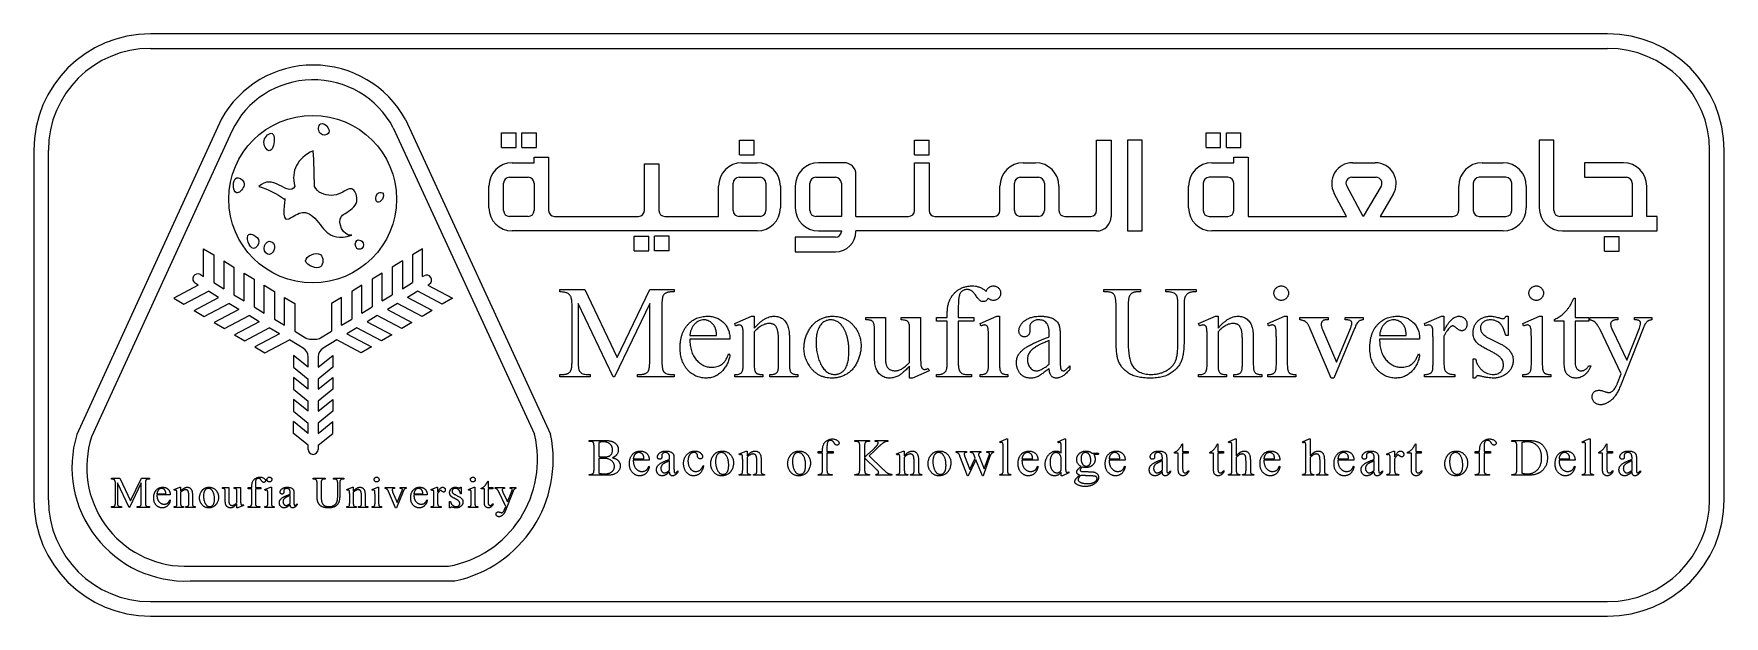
# Model space of a CAD drawing. Header units: millimetres. Extents: x -130 to 450, y -100 to 100.
import ezdxf

# ---------------------------------------------------------------- set-up
doc = ezdxf.new("R2010")
doc.units = ezdxf.units.MM

msp = doc.modelspace()

# ---------------------------------------------------------------- linework, layer by layer
at = {"color": 7, "linetype": 'Continuous', "lineweight": 25}
for p, q in [((410, 100), (-90, 100)), ((-90, 95), (410, 95)), ((-65.69, 70.62), (-115.25, -37.62)), ((-2.47, 70.57), (47.31, -37.53)), ((-62.09, 66.61), (-110.18, -38.43)), ((-6.66, 67.7), (41.81, -37.53)), ((30.46, 65.98), (35.46, 65.98)), ((30.46, 60.98), (30.46, 65.98)), ((35.46, 60.98), (35.46, 65.98)), ((37.46, 65.98), (42.46, 65.98)), ((37.46, 60.98), (37.46, 65.98)), ((42.46, 60.98), (42.46, 65.98)), ((272.2, 65.98), (277.2, 65.98)), ((272.2, 60.98), (272.2, 65.98)), ((277.2, 60.98), (277.2, 65.98)), ((279.2, 65.98), (284.2, 65.98)), ((279.2, 60.98), (279.2, 65.98)), ((284.2, 60.98), (284.2, 65.98)), ((-130, 60), (-130, -60)), ((-125, -60), (-125, 60)), ((30.46, 60.98), (35.46, 60.98)), ((37.46, 60.98), (42.46, 60.98)), ((112.17, 63.48), (117.17, 63.48)), ((112.17, 58.48), (112.17, 63.48)), ((112.17, 58.48), (117.17, 58.48)), ((117.17, 58.48), (117.17, 63.48)), ((172.17, 63.48), (177.17, 63.48)), ((172.17, 58.48), (172.17, 63.48)), ((172.17, 58.48), (177.17, 58.48)), ((177.17, 58.48), (177.17, 63.48)), ((234.65, 63.48), (239.65, 63.48)), ((234.65, 39.29), (234.65, 63.48)), ((239.65, 63.48), (239.65, 37.29)), ((250.31, 63.48), (245.31, 63.48)), ((245.31, 63.48), (245.31, 32.29)), ((250.31, 32.29), (250.31, 63.48)), ((272.2, 60.98), (277.2, 60.98)), ((279.2, 60.98), (284.2, 60.98)), ((391.57, 63.48), (386.57, 63.48)), ((386.57, 63.48), (386.57, 40.29)), ((391.57, 39.29), (391.57, 63.48)), ((445, -60), (445, 60)), ((450, -60), (450, 60)), ((34.18, 55.71), (41.65, 55.71)), ((41.65, 57.58), (46.65, 57.58)), ((41.65, 55.71), (41.65, 57.58)), ((46.65, 57.58), (46.65, 39.29)), ((79.49, 55.39), (84.49, 55.39)), ((79.49, 39.29), (79.49, 55.39)), ((84.49, 55.39), (84.49, 39.29)), ((112.97, 55.71), (118.18, 55.71)), ((148.08, 55.71), (139.29, 55.71)), ((172.17, 55.71), (177.17, 55.71)), ((172.17, 39.29), (172.17, 55.71)), ((177.17, 55.71), (177.17, 39.29)), ((209.49, 55.71), (213.73, 55.71)), ((274.25, 55.71), (281.72, 55.71)), ((281.72, 55.71), (281.72, 57.58)), ((281.72, 57.58), (286.72, 57.58)), ((286.72, 57.58), (286.72, 37.29)), ((322.48, 55.71), (330.3, 55.71)), ((366.92, 55.71), (374.11, 55.71)), ((415.43, 55.71), (402.04, 55.71)), ((402.04, 55.71), (402.04, 50.71)), ((26.18, 40.29), (26.18, 47.71)), ((31.18, 39.29), (31.18, 48.71)), ((33.18, 50.71), (39.65, 50.71)), ((41.65, 48.71), (41.65, 39.29)), ((104.97, 37.29), (104.97, 47.71)), ((109.97, 39.29), (109.97, 48.71)), ((111.97, 50.71), (119.18, 50.71)), ((121.18, 48.71), (121.18, 39.29)), ((126.18, 47.71), (126.18, 40.29)), ((131.29, 47.71), (131.29, 40.29)), ((136.29, 39.29), (136.29, 48.71)), ((138.29, 50.71), (145.08, 50.71)), ((147.08, 48.71), (147.08, 37.29)), ((152.08, 37.29), (152.08, 51.71)), ((201.49, 39.29), (201.49, 47.71)), ((206.49, 39.29), (206.49, 48.71)), ((208.49, 50.71), (214.73, 50.71)), ((216.73, 48.71), (216.73, 39.29)), ((221.73, 47.71), (221.73, 39.29)), ((266.25, 40.29), (266.25, 47.71)), ((271.25, 48.71), (271.25, 39.29)), ((279.72, 50.71), (273.25, 50.71)), ((281.72, 39.29), (281.72, 48.71)), ((326.1, 37.29), (320.47, 47.76)), ((322.23, 50.71), (330.56, 50.71)), ((332.28, 47.69), (326.1, 37.29)), ((358.92, 39.29), (358.92, 47.71)), ((363.92, 48.71), (363.92, 39.29)), ((375.11, 50.71), (365.92, 50.71)), ((377.11, 39.29), (377.11, 48.71)), ((382.11, 47.71), (382.11, 40.29)), ((402.04, 50.71), (416.43, 50.71)), ((418.43, 48.71), (418.43, 37.29)), ((423.43, 37.29), (423.43, 47.71)), ((320.42, 37.29), (316.18, 45.17)), ((336.44, 44.91), (331.92, 37.29)), ((39.65, 37.29), (33.18, 37.29)), ((48.65, 37.29), (77.49, 37.29)), ((86.49, 37.29), (104.97, 37.29)), ((119.18, 37.29), (111.97, 37.29)), ((147.08, 37.29), (138.29, 37.29)), ((152.08, 37.29), (170.17, 37.29)), ((179.17, 37.29), (199.49, 37.29)), ((214.73, 37.29), (208.49, 37.29)), ((223.73, 37.29), (232.65, 37.29)), ((273.25, 37.29), (279.72, 37.29)), ((286.72, 37.29), (320.42, 37.29)), ((331.92, 37.29), (356.92, 37.29)), ((365.92, 37.29), (375.11, 37.29)), ((418.43, 37.29), (393.57, 37.29)), ((427.02, 37.29), (423.43, 37.29)), ((427.02, 32.29), (427.02, 37.29)), ((118.18, 32.29), (34.18, 32.29)), ((75.99, 30.51), (80.99, 30.51)), ((75.99, 25.51), (75.99, 30.51)), ((80.99, 25.51), (80.99, 30.51)), ((87.99, 30.51), (82.99, 30.51)), ((82.99, 25.51), (82.99, 30.51)), ((87.99, 25.51), (87.99, 30.51)), ((145.08, 30.12), (131.29, 30.12)), ((131.29, 30.12), (131.29, 25.12)), ((139.29, 32.29), (147.08, 32.29)), ((147.08, 32.29), (147.08, 32.12)), ((152.08, 32.12), (152.08, 32.29)), ((234.65, 32.29), (152.08, 32.29)), ((245.31, 32.29), (250.31, 32.29)), ((374.11, 32.29), (274.25, 32.29)), ((394.57, 32.29), (427.02, 32.29)), ((408.96, 30.39), (413.96, 30.39)), ((408.96, 25.39), (408.96, 30.39)), ((413.96, 25.39), (413.96, 30.39)), ((-71.76, 26.18), (-68.27, 24.09)), ((-71.76, 16.65), (-71.76, 26.18)), ((-68.27, 24.09), (-68.27, 14.55)), ((3.42, 26.18), (-0.07, 24.09)), ((-0.07, 24.09), (-0.07, 14.55)), ((3.42, 16.65), (3.42, 26.18)), ((75.99, 25.51), (80.99, 25.51)), ((87.99, 25.51), (82.99, 25.51)), ((131.29, 25.12), (145.08, 25.12)), ((408.96, 25.39), (413.96, 25.39)), ((-64.81, 22), (-61.33, 19.91)), ((-64.81, 22), (-64.81, 12.47)), ((-61.33, 19.91), (-61.33, 10.37)), ((-57.86, 17.83), (-54.38, 15.73)), ((-57.86, 8.29), (-57.86, 17.83)), ((-10.48, 17.83), (-13.96, 15.73)), ((-10.48, 8.29), (-10.48, 17.83)), ((-3.53, 22), (-7.01, 19.91)), ((-7.01, 19.91), (-7.01, 10.37)), ((-3.53, 22), (-3.53, 12.47)), ((-73.55, 13.68), (-81.97, 9.21)), ((-73.55, 13.68), (-74.64, 14.34)), ((-72.86, 17.3), (-71.76, 16.65)), ((-68.27, 14.55), (-64.81, 12.47)), ((-54.38, 15.73), (-54.38, 6.19)), ((-50.92, 13.65), (-47.43, 11.55)), ((-50.92, 4.11), (-50.92, 13.65)), ((-17.42, 13.65), (-20.91, 11.55)), ((-17.42, 4.11), (-17.42, 13.65)), ((-13.96, 15.73), (-13.96, 6.19)), ((-3.53, 12.47), (-0.07, 14.55)), ((3.42, 16.65), (3.89, 16.93)), ((5.68, 13.96), (5.21, 13.68)), ((5.21, 13.68), (13.63, 9.21)), ((50.51, 12.18), (59.05, 12.18)), ((50.51, 11.35), (50.51, 12.18)), ((59.05, 12.18), (70.21, -11.12)), ((70.21, -11.12), (81.37, 12.18)), ((81.37, 12.18), (89.68, 12.18)), ((89.68, 12.18), (89.68, 11.35)), ((237.18, 12.18), (249.68, 12.18)), ((237.18, 11.35), (237.18, 12.18)), ((249.68, 12.18), (249.68, 11.35)), ((258.43, 12.18), (268.84, 12.18)), ((258.43, 11.35), (258.43, 12.18)), ((268.84, 12.18), (268.84, 11.35)), ((-81.97, 9.21), (-78.49, 7.11)), ((-78.49, 7.11), (-70.06, 11.58)), ((-75.02, 5.03), (-66.6, 9.5)), ((-71.54, 2.93), (-63.11, 7.4)), ((-66.6, 9.5), (-70.06, 11.58)), ((-59.65, 5.32), (-63.11, 7.4)), ((-61.33, 10.37), (-57.86, 8.29)), ((-54.38, 6.19), (-50.92, 4.11)), ((-47.43, 11.55), (-47.43, 2.01)), ((-43.97, 9.47), (-40.48, 7.37)), ((-43.97, -0.07), (-43.97, 9.47)), ((-40.48, 7.37), (-40.48, -2.17)), ((-24.37, 9.47), (-27.86, 7.37)), ((-27.86, 7.37), (-27.86, -2.17)), ((-24.37, -0.07), (-24.37, 9.47)), ((-20.91, 11.55), (-20.91, 2.01)), ((-17.42, 4.11), (-13.96, 6.19)), ((-10.48, 8.29), (-7.01, 10.37)), ((-5.23, 7.4), (-8.69, 5.32)), ((3.2, 2.93), (-5.23, 7.4)), ((1.72, 11.58), (-1.74, 9.5)), ((6.68, 5.03), (-1.74, 9.5)), ((10.15, 7.11), (1.72, 11.58)), ((13.63, 9.21), (10.15, 7.11)), ((54.68, -12.4), (54.68, 6.77)), ((56.76, 7.42), (56.76, -12.4)), ((68.84, -17.82), (56.76, 7.42)), ((81.34, 7.42), (69.26, -17.82)), ((81.34, -12.4), (81.34, 7.42)), ((85.51, 6.77), (85.51, -12.4)), ((89.68, 11.35), (88.65, 11.35)), ((238.26, 11.35), (237.18, 11.35)), ((241.34, -4.78), (241.34, 6.77)), ((245.51, 6.77), (245.51, -6.45)), ((249.68, 11.35), (248.57, 11.35)), ((259.51, 11.35), (258.43, 11.35)), ((262.59, -5.51), (262.59, 6.77)), ((264.68, 6.77), (264.68, -5.3)), ((268.84, 11.35), (267.75, 11.35)), ((398.43, 9.27), (398.84, 9.27)), ((398.84, 9.27), (398.84, 2.6)), ((-75.02, 5.03), (-71.54, 2.93)), ((-59.65, 5.32), (-68.08, 0.85)), ((-68.08, 0.85), (-64.59, -1.25)), ((-64.59, -1.25), (-56.16, 3.22)), ((-52.7, 1.14), (-61.13, -3.33)), ((-52.7, 1.14), (-56.16, 3.22)), ((-47.43, 2.01), (-43.97, -0.07)), ((-24.37, -0.07), (-20.91, 2.01)), ((-12.18, 3.22), (-15.64, 1.14)), ((-15.64, 1.14), (-7.21, -3.33)), ((-3.75, -1.25), (-12.18, 3.22)), ((-8.69, 5.32), (-0.26, 0.85)), ((-0.26, 0.85), (-3.75, -1.25)), ((6.68, 5.03), (3.2, 2.93)), ((110.51, 0.52), (116.28, 3.02)), ((110.79, -0.32), (110.51, 0.52)), ((116.28, 3.02), (117.18, 3.02)), ((117.18, 3.02), (117.18, -1.07)), ((155.51, 2.6), (162.18, 2.6)), ((155.51, 1.77), (155.51, 2.6)), ((162.18, 2.6), (162.18, -11.09)), ((167.59, 2.6), (174.26, 2.6)), ((167.59, 1.77), (167.59, 2.6)), ((174.26, 2.6), (174.26, -9.9)), ((179.68, 2.6), (183.43, 2.6)), ((179.68, 1.35), (179.68, 2.6)), ((183.43, 1.35), (179.68, 1.35)), ((183.43, 2.6), (183.43, 3.89)), ((183.43, -12.4), (183.43, 1.35)), ((187.18, 4.06), (187.18, 2.6)), ((187.18, 2.6), (192.59, 2.6)), ((187.18, 1.35), (187.18, -12.4)), ((192.59, 1.35), (187.18, 1.35)), ((192.59, 2.6), (192.59, 1.35)), ((194.68, 0.52), (200.42, 3.02)), ((194.94, -0.32), (194.68, 0.52)), ((200.42, 3.02), (201.34, 3.02)), ((201.34, 3.02), (201.34, -13.23)), ((269.68, 0.52), (275.44, 3.02)), ((269.96, -0.32), (269.68, 0.52)), ((275.44, 3.02), (276.34, 3.02)), ((276.34, 3.02), (276.34, -1.07)), ((293.43, 0.52), (299.17, 3.02)), ((293.69, -0.32), (293.43, 0.52)), ((299.17, 3.02), (300.09, 3.02)), ((300.09, 3.02), (300.09, -13.23)), ((304.39, 2.6), (314.09, 2.6)), ((304.39, 1.77), (304.39, 2.6)), ((314.09, 1.77), (313.48, 1.77)), ((314.09, 2.6), (314.09, 1.77)), ((319.95, 2.6), (326.15, 2.6)), ((319.95, 1.77), (319.95, 2.6)), ((326.15, 2.6), (326.15, 1.77)), ((347.18, 0.52), (352.96, 3.02)), ((347.36, -0.32), (347.18, 0.52)), ((352.96, 3.02), (353.84, 3.02)), ((353.84, 3.02), (353.84, -2.03)), ((375.09, 3.02), (375.93, 3.02)), ((375.93, 3.02), (375.93, -3.65)), ((380.93, 0.52), (386.67, 3.02)), ((381.19, -0.32), (380.93, 0.52)), ((386.67, 3.02), (387.59, 3.02)), ((387.59, 3.02), (387.59, -13.23)), ((391.76, 1.35), (391.76, 1.94)), ((395.09, 1.35), (391.76, 1.35)), ((395.09, -12.66), (395.09, 1.35)), ((398.84, 2.6), (403.54, 2.6)), ((398.84, 1.35), (398.84, -12.27)), ((403.54, 1.35), (398.84, 1.35)), ((403.54, 2.6), (403.54, 1.35)), ((403.86, 2.6), (413.47, 2.6)), ((403.86, 1.77), (403.86, 2.6)), ((413.47, 1.77), (413.01, 1.77)), ((413.47, 2.6), (413.47, 1.77)), ((419.28, 2.6), (425.16, 2.6)), ((419.28, 1.77), (419.28, 2.6)), ((425.16, 2.6), (425.16, 1.77)), ((-61.13, -3.33), (-57.64, -5.43)), ((-57.64, -5.43), (-49.22, -0.96)), ((-45.75, -3.04), (-54.18, -7.51)), ((-50.69, -9.61), (-42.27, -5.14)), ((-45.75, -3.04), (-49.22, -0.96)), ((-37.6, -7.94), (-42.27, -5.14)), ((-40.48, -2.17), (-36.75, -4.41)), ((-34.96, -4.91), (-33.39, -4.91)), ((-31.59, -4.41), (-27.86, -2.17)), ((-26.07, -5.14), (-30.74, -7.94)), ((-17.65, -9.61), (-26.07, -5.14)), ((-19.12, -0.96), (-22.59, -3.04)), ((-22.59, -3.04), (-14.16, -7.51)), ((-10.7, -5.43), (-19.12, -0.96)), ((-7.21, -3.33), (-10.7, -5.43)), ((95.09, -3.65), (104.26, -3.65)), ((108.84, -4.9), (95.09, -4.9)), ((113.43, -13.23), (113.43, -5.32)), ((117.18, -2.39), (117.18, -13.23)), ((125.51, -13.23), (125.51, -4.82)), ((129.26, -4.6), (129.26, -13.23)), ((158.43, -10.27), (158.43, -1.15)), ((170.51, -12.83), (170.51, -1.15)), ((197.59, -13.23), (197.59, -5.32)), ((211.71, -0.69), (211.76, -1.96)), ((218.43, -4.07), (218.43, -3.31)), ((218.43, -13.42), (218.43, -5.32)), ((222.18, -4.03), (222.18, -11.02)), ((272.59, -13.23), (272.59, -5.32)), ((276.34, -2.39), (276.34, -13.23)), ((284.68, -13.23), (284.68, -4.82)), ((288.43, -4.6), (288.43, -13.23)), ((296.34, -13.23), (296.34, -5.32)), ((315.2, -18.23), (307.9, -1.31)), ((312.18, -1.6), (316.97, -12.71)), ((323.18, -1.23), (316.11, -18.23)), ((316.97, -12.71), (321.76, -1.18)), ((331.76, -3.65), (340.93, -3.65)), ((345.51, -4.9), (331.76, -4.9)), ((350.09, -13.23), (350.09, -5.32)), ((353.84, -3.83), (353.84, -13.23)), ((369.92, -4.87), (373.13, -6.43)), ((375.93, -3.65), (375.09, -3.65)), ((383.84, -13.23), (383.84, -5.32)), ((414.69, -16.78), (407.44, -1.57)), ((411.76, -2.02), (416.56, -12.07)), ((422.19, -1.2), (414.39, -20.84)), ((416.56, -12.07), (420.93, -1.07)), ((-54.18, -7.51), (-50.69, -9.61)), ((-35.9, -14.51), (-40.94, -10.44)), ((-40.94, -10.44), (-40.94, -14.51)), ((-35.9, -14.51), (-35.9, -10.94)), ((-32.44, -14.51), (-27.4, -10.44)), ((-32.44, -10.94), (-32.44, -14.51)), ((-27.4, -10.44), (-27.4, -14.51)), ((-14.16, -7.51), (-17.65, -9.61)), ((108.43, -9.9), (108.84, -10.32)), ((345.09, -9.9), (345.51, -10.32)), ((363.84, -11.57), (364.68, -11.57)), ((363.84, -18.23), (363.84, -11.57)), ((-40.94, -14.51), (-35.9, -18.58)), ((-27.4, -14.51), (-32.44, -18.58)), ((50.51, -16.98), (51.55, -16.98)), ((50.51, -17.82), (50.51, -16.98)), ((59.88, -16.98), (60.93, -16.98)), ((60.93, -16.98), (60.93, -17.82)), ((77.18, -16.98), (78.22, -16.98)), ((77.18, -17.82), (77.18, -16.98)), ((88.65, -16.98), (89.68, -16.98)), ((89.68, -16.98), (89.68, -17.82)), ((110.51, -16.98), (110.93, -16.98)), ((110.51, -17.82), (110.51, -16.98)), ((120.09, -16.98), (120.09, -17.82)), ((122.59, -16.98), (122.97, -16.98)), ((122.59, -17.82), (122.59, -16.98)), ((132.18, -16.98), (132.18, -17.82)), ((170.51, -18.23), (170.51, -14.15)), ((177.18, -15.73), (171.45, -18.23)), ((176.91, -14.9), (177.18, -15.73)), ((179.68, -16.98), (180.57, -16.98)), ((179.68, -17.82), (179.68, -16.98)), ((189.95, -16.98), (191.76, -16.98)), ((191.76, -16.98), (191.76, -17.82)), ((194.68, -17.82), (194.68, -16.98)), ((204.26, -16.98), (204.26, -17.82)), ((225.51, -14.07), (225.51, -15.23)), ((269.68, -16.98), (270.09, -16.98)), ((269.68, -17.82), (269.68, -16.98)), ((279.26, -16.98), (279.26, -17.82)), ((281.76, -16.98), (282.14, -16.98)), ((281.76, -17.82), (281.76, -16.98)), ((291.34, -16.98), (291.34, -17.82)), ((293.43, -17.82), (293.43, -16.98)), ((303.01, -16.98), (303.01, -17.82)), ((347.18, -17.82), (347.18, -16.98)), ((357.59, -16.98), (357.59, -17.82)), ((380.93, -17.82), (380.93, -16.98)), ((390.51, -16.98), (390.51, -17.82)), ((403.43, -14.07), (404.26, -14.07)), ((413.43, -19.93), (414.69, -16.78)), ((-35.9, -22.08), (-40.94, -18.01)), ((-40.94, -18.01), (-40.94, -22.08)), ((-40.94, -22.08), (-35.9, -26.14)), ((-35.9, -22.08), (-35.9, -18.58)), ((-32.44, -22.08), (-27.4, -18.01)), ((-32.44, -18.58), (-32.44, -22.08)), ((-27.4, -22.08), (-32.44, -26.14)), ((-27.4, -18.01), (-27.4, -22.08)), ((60.93, -17.82), (50.51, -17.82)), ((69.26, -17.82), (68.84, -17.82)), ((89.68, -17.82), (77.18, -17.82)), ((120.09, -17.82), (110.51, -17.82)), ((132.18, -17.82), (122.59, -17.82)), ((171.45, -18.23), (170.51, -18.23)), ((191.76, -17.82), (179.68, -17.82)), ((204.26, -17.82), (194.68, -17.82)), ((279.26, -17.82), (269.68, -17.82)), ((291.34, -17.82), (281.76, -17.82)), ((303.01, -17.82), (293.43, -17.82)), ((316.11, -18.23), (315.2, -18.23)), ((357.59, -17.82), (347.18, -17.82)), ((364.68, -18.23), (363.84, -18.23)), ((390.51, -17.82), (380.93, -17.82)), ((-35.9, -29.64), (-40.94, -25.58)), ((-40.94, -25.58), (-40.94, -29.64)), ((-35.9, -29.64), (-35.9, -26.14)), ((-32.44, -29.64), (-27.4, -25.58)), ((-32.44, -26.14), (-32.44, -29.64)), ((-27.4, -25.58), (-27.4, -29.64)), ((-40.94, -29.64), (-35.9, -33.71)), ((-35.9, -37.21), (-40.94, -33.14)), ((-40.94, -37.21), (-40.94, -33.14)), ((-35.9, -37.21), (-35.9, -33.71)), ((-27.4, -29.64), (-32.44, -33.71)), ((-32.44, -37.21), (-27.4, -33.14)), ((-32.44, -33.71), (-32.44, -37.21)), ((-27.4, -37.21), (-27.4, -33.14)), ((-35.9, -41.28), (-40.94, -37.21)), ((-32.44, -41.28), (-27.4, -37.21)), ((60.56, -39.62), (65.62, -39.62)), ((60.56, -39.96), (60.56, -39.62)), ((60.99, -39.96), (60.56, -39.96)), ((63.89, -40.32), (63.89, -45.16)), ((151.73, -39.62), (156.73, -39.62)), ((151.73, -39.96), (151.73, -39.62)), ((152.14, -39.96), (151.73, -39.96)), ((156.73, -39.96), (156.33, -39.96)), ((156.73, -39.62), (156.73, -39.96)), ((158.67, -39.62), (163.02, -39.62)), ((158.67, -39.96), (158.67, -39.62)), ((158.94, -39.96), (158.67, -39.96)), ((163.02, -39.62), (163.02, -39.96)), ((201.43, -40.12), (203.72, -39.12)), ((201.56, -40.46), (201.43, -40.12)), ((203.72, -39.12), (204.09, -39.12)), ((204.09, -39.12), (204.09, -49.79)), ((221.36, -40.12), (223.65, -39.12)), ((221.46, -40.46), (221.36, -40.12)), ((223.65, -39.12), (224.03, -39.12)), ((224.03, -39.12), (224.03, -48.46)), ((279.93, -40.12), (282.21, -39.12)), ((280.03, -40.46), (279.93, -40.12)), ((282.21, -39.12), (282.59, -39.12)), ((282.59, -39.12), (282.59, -44.91)), ((305.33, -40.12), (307.61, -39.12)), ((305.43, -40.46), (305.33, -40.12)), ((307.61, -39.12), (307.99, -39.12)), ((307.99, -39.12), (307.99, -44.91)), ((377.19, -39.62), (382.11, -39.62)), ((377.19, -39.96), (377.19, -39.62)), ((377.63, -39.96), (377.19, -39.96)), ((380.53, -40.38), (380.53, -50.87)), ((401.29, -40.12), (403.58, -39.12)), ((401.42, -40.46), (401.29, -40.12)), ((403.58, -39.12), (403.96, -39.12)), ((403.96, -39.12), (403.96, -49.79)), ((-35.9, -42.7), (-35.9, -41.28)), ((-32.44, -41.28), (-32.44, -42.7)), ((62.23, -49.46), (62.23, -41.79)), ((63.89, -45.87), (63.89, -50.88)), ((75.69, -45.96), (79.36, -45.96)), ((85.47, -44.77), (85.49, -45.28)), ((88.16, -46.12), (88.16, -45.82)), ((89.66, -46.11), (89.66, -48.9)), ((112.06, -44.29), (114.37, -43.29)), ((112.17, -44.62), (112.06, -44.29)), ((114.37, -43.29), (114.73, -43.29)), ((114.73, -43.29), (114.73, -44.92)), ((114.73, -45.45), (114.73, -49.79)), ((119.56, -46.34), (119.56, -49.79)), ((139.13, -43.46), (140.63, -43.46)), ((139.13, -43.96), (139.13, -43.46)), ((140.63, -43.96), (139.13, -43.96)), ((140.63, -43.46), (140.63, -42.94)), ((140.63, -49.46), (140.63, -43.96)), ((142.13, -42.87), (142.13, -43.46)), ((142.13, -43.46), (144.29, -43.46)), ((142.13, -43.96), (142.13, -49.46)), ((144.29, -43.96), (142.13, -43.96)), ((144.29, -43.46), (144.29, -43.96)), ((153.39, -49.46), (153.39, -41.79)), ((155.06, -41.79), (155.06, -45.41)), ((155.06, -45.62), (155.06, -49.46)), ((159.26, -49.72), (155.06, -45.62)), ((158.57, -43.11), (156.67, -44.93)), ((156.67, -44.93), (161.24, -49.39)), ((166.03, -44.29), (168.33, -43.29)), ((166.14, -44.62), (166.03, -44.29)), ((168.33, -43.29), (168.69, -43.29)), ((168.69, -43.29), (168.69, -44.92)), ((168.69, -45.45), (168.69, -49.79)), ((173.53, -46.34), (173.53, -49.79)), ((186.52, -43.46), (189.99, -43.46)), ((186.52, -43.79), (186.52, -43.46)), ((190.4, -51.79), (187.79, -44.99)), ((189.38, -44.96), (191.14, -49.57)), ((189.99, -43.46), (189.99, -43.79)), ((193.28, -46.31), (190.57, -51.79)), ((191.14, -49.57), (193.04, -45.7)), ((191.35, -43.46), (194.9, -43.46)), ((191.35, -43.79), (191.35, -43.46)), ((193.04, -45.7), (192.63, -44.66)), ((195.46, -51.79), (193.28, -46.31)), ((194.25, -44.82), (196.09, -49.34)), ((194.9, -43.46), (194.9, -43.79)), ((198.2, -44.85), (195.74, -51.79)), ((196.09, -49.34), (197.63, -44.99)), ((196.96, -43.46), (199.32, -43.46)), ((196.96, -43.79), (196.96, -43.46)), ((199.32, -43.46), (199.32, -43.79)), ((202.59, -49.79), (202.59, -42.46)), ((209.06, -45.96), (212.73, -45.96)), ((222.53, -44), (222.53, -42.46)), ((222.53, -49.91), (222.53, -45.94)), ((233.04, -43.96), (234.75, -43.96)), ((234.73, -44.46), (233.67, -44.46)), ((238.96, -45.96), (242.63, -45.96)), ((254.54, -44.77), (254.56, -45.28)), ((257.23, -46.12), (257.23, -45.82)), ((258.73, -46.11), (258.73, -48.9)), ((261.36, -43.96), (261.36, -43.72)), ((262.69, -43.96), (261.36, -43.96)), ((262.69, -49.56), (262.69, -43.96)), ((264.03, -40.79), (264.19, -40.79)), ((264.19, -40.79), (264.19, -43.46)), ((264.19, -43.46), (266.07, -43.46)), ((264.19, -43.96), (264.19, -49.4)), ((266.07, -43.96), (264.19, -43.96)), ((266.07, -43.46), (266.07, -43.96)), ((273.46, -43.96), (273.46, -43.72)), ((274.79, -43.96), (273.46, -43.96)), ((274.79, -49.56), (274.79, -43.96)), ((276.13, -40.79), (276.29, -40.79)), ((276.29, -40.79), (276.29, -43.46)), ((276.29, -43.46), (278.17, -43.46)), ((276.29, -43.96), (276.29, -49.4)), ((278.17, -43.96), (276.29, -43.96)), ((278.17, -43.46), (278.17, -43.96)), ((281.09, -49.79), (281.09, -42.46)), ((282.59, -45.46), (282.59, -49.79)), ((292.06, -45.96), (295.73, -45.96)), ((306.49, -49.79), (306.49, -42.46)), ((307.99, -45.46), (307.99, -49.79)), ((317.46, -45.96), (321.13, -45.96)), ((327.24, -44.77), (327.26, -45.28)), ((329.93, -46.12), (329.93, -45.82)), ((331.43, -46.11), (331.43, -48.9)), ((334.23, -44.29), (336.54, -43.29)), ((334.3, -44.62), (334.23, -44.29)), ((336.54, -43.29), (336.89, -43.29)), ((336.89, -43.29), (336.89, -45.31)), ((336.89, -46.03), (336.89, -49.79)), ((341.36, -43.96), (341.36, -43.72)), ((342.69, -43.96), (341.36, -43.96)), ((342.69, -49.56), (342.69, -43.96)), ((344.03, -40.79), (344.19, -40.79)), ((344.19, -40.79), (344.19, -43.46)), ((344.19, -43.46), (346.07, -43.46)), ((344.19, -43.96), (344.19, -49.4)), ((346.07, -43.96), (344.19, -43.96)), ((346.07, -43.46), (346.07, -43.96)), ((364.59, -43.46), (366.09, -43.46)), ((364.59, -43.96), (364.59, -43.46)), ((366.09, -43.96), (364.59, -43.96)), ((366.09, -43.46), (366.09, -42.94)), ((366.09, -49.46), (366.09, -43.96)), ((367.59, -42.87), (367.59, -43.46)), ((367.59, -43.46), (369.76, -43.46)), ((367.59, -43.96), (367.59, -49.46)), ((369.76, -43.96), (367.59, -43.96)), ((369.76, -43.46), (369.76, -43.96)), ((378.86, -49.46), (378.86, -41.79)), ((393.33, -45.96), (396.99, -45.96)), ((402.46, -49.79), (402.46, -42.46)), ((406.93, -43.96), (406.93, -43.72)), ((408.26, -43.96), (406.93, -43.96)), ((408.26, -49.56), (408.26, -43.96)), ((409.59, -40.79), (409.76, -40.79)), ((409.76, -40.79), (409.76, -43.46)), ((409.76, -43.46), (411.64, -43.46)), ((409.76, -43.96), (409.76, -49.4)), ((411.64, -43.96), (409.76, -43.96)), ((411.64, -43.46), (411.64, -43.96)), ((415.71, -44.77), (415.73, -45.28)), ((418.39, -46.12), (418.39, -45.82)), ((419.89, -46.11), (419.89, -48.9)), ((60.56, -51.29), (60.99, -51.29)), ((60.56, -51.62), (60.56, -51.29)), ((66.16, -51.62), (60.56, -51.62)), ((81.19, -46.46), (75.69, -46.46)), ((81.03, -48.46), (81.19, -48.62)), ((88.16, -49.86), (88.16, -46.62)), ((90.99, -50.12), (90.99, -50.59)), ((99.63, -48.29), (99.79, -48.41)), ((112.06, -51.29), (112.23, -51.29)), ((112.06, -51.62), (112.06, -51.29)), ((115.89, -51.62), (112.06, -51.62)), ((113.23, -49.79), (113.23, -46.62)), ((115.89, -51.29), (115.89, -51.62)), ((116.89, -51.29), (117.04, -51.29)), ((116.89, -51.62), (116.89, -51.29)), ((120.73, -51.62), (116.89, -51.62)), ((118.06, -49.79), (118.06, -46.42)), ((120.73, -51.29), (120.73, -51.62)), ((139.13, -51.29), (139.48, -51.29)), ((139.13, -51.62), (139.13, -51.29)), ((143.96, -51.62), (139.13, -51.62)), ((143.24, -51.29), (143.96, -51.29)), ((143.96, -51.29), (143.96, -51.62)), ((151.73, -51.29), (152.14, -51.29)), ((151.73, -51.62), (151.73, -51.29)), ((156.73, -51.62), (151.73, -51.62)), ((156.33, -51.29), (156.73, -51.29)), ((156.73, -51.29), (156.73, -51.62)), ((158.93, -51.62), (158.93, -51.29)), ((164.39, -51.62), (158.93, -51.62)), ((164.39, -51.29), (164.39, -51.62)), ((166.03, -51.29), (166.19, -51.29)), ((166.03, -51.62), (166.03, -51.29)), ((169.86, -51.62), (166.03, -51.62)), ((167.19, -49.79), (167.19, -46.62)), ((169.86, -51.29), (169.86, -51.62)), ((170.86, -51.29), (171.01, -51.29)), ((170.86, -51.62), (170.86, -51.29)), ((174.69, -51.62), (170.86, -51.62)), ((172.03, -49.79), (172.03, -46.42)), ((174.69, -51.29), (174.69, -51.62)), ((190.57, -51.79), (190.4, -51.79)), ((195.74, -51.79), (195.46, -51.79)), ((201.43, -51.62), (201.43, -51.29)), ((205.26, -51.62), (201.43, -51.62)), ((205.26, -51.29), (205.26, -51.62)), ((214.56, -46.46), (209.06, -46.46)), ((214.39, -48.46), (214.56, -48.62)), ((222.53, -51.79), (222.53, -50.52)), ((222.91, -51.79), (222.53, -51.79)), ((225.19, -50.79), (222.91, -51.79)), ((225.11, -50.46), (225.19, -50.79)), ((244.46, -46.46), (238.96, -46.46)), ((244.29, -48.46), (244.46, -48.62)), ((257.23, -49.86), (257.23, -46.62)), ((260.06, -50.12), (260.06, -50.59)), ((266.03, -50.12), (266.36, -50.12)), ((278.13, -50.12), (278.46, -50.12)), ((279.93, -51.62), (279.93, -51.29)), ((283.76, -51.62), (279.93, -51.62)), ((283.76, -51.29), (283.76, -51.62)), ((284.76, -51.29), (284.93, -51.29)), ((284.76, -51.62), (284.76, -51.29)), ((288.59, -51.62), (284.76, -51.62)), ((285.93, -49.79), (285.93, -46.89)), ((287.43, -46.93), (287.43, -49.79)), ((288.59, -51.29), (288.59, -51.62)), ((297.56, -46.46), (292.06, -46.46)), ((297.39, -48.46), (297.56, -48.62)), ((305.33, -51.62), (305.33, -51.29)), ((309.16, -51.62), (305.33, -51.62)), ((309.16, -51.29), (309.16, -51.62)), ((310.16, -51.29), (310.33, -51.29)), ((310.16, -51.62), (310.16, -51.29)), ((313.99, -51.62), (310.16, -51.62)), ((311.33, -49.79), (311.33, -46.89)), ((312.83, -46.93), (312.83, -49.79)), ((313.99, -51.29), (313.99, -51.62)), ((322.96, -46.46), (317.46, -46.46)), ((322.79, -48.46), (322.96, -48.62)), ((329.93, -49.86), (329.93, -46.62)), ((332.76, -50.12), (332.76, -50.59)), ((334.23, -51.62), (334.23, -51.29)), ((338.39, -51.62), (334.23, -51.62)), ((335.39, -49.79), (335.39, -46.62)), ((338.39, -51.29), (338.39, -51.62)), ((346.03, -50.12), (346.36, -50.12)), ((364.59, -51.29), (364.95, -51.29)), ((364.59, -51.62), (364.59, -51.29)), ((369.43, -51.62), (364.59, -51.62)), ((368.7, -51.29), (369.43, -51.29)), ((369.43, -51.29), (369.43, -51.62)), ((377.19, -51.29), (377.63, -51.29)), ((377.19, -51.62), (377.19, -51.29)), ((382.59, -51.62), (377.19, -51.62)), ((398.83, -46.46), (393.33, -46.46)), ((398.66, -48.46), (398.83, -48.62)), ((401.29, -51.62), (401.29, -51.29)), ((405.13, -51.62), (401.29, -51.62)), ((405.13, -51.29), (405.13, -51.62)), ((411.59, -50.12), (411.93, -50.12)), ((418.39, -49.86), (418.39, -46.62)), ((421.23, -50.12), (421.23, -50.59)), ((-103.39, -52.65), (-100.54, -52.65)), ((-103.39, -52.93), (-103.39, -52.65)), ((-102, -60.85), (-102, -54.46)), ((-101.31, -54.24), (-101.31, -60.85)), ((-97.28, -62.65), (-101.31, -54.24)), ((-100.54, -52.65), (-96.82, -60.42)), ((-93.11, -54.24), (-97.14, -62.65)), ((-96.82, -60.42), (-93.1, -52.65)), ((-93.11, -60.85), (-93.11, -54.24)), ((-93.1, -52.65), (-90.33, -52.65)), ((-91.72, -54.46), (-91.72, -60.85)), ((-90.33, -52.93), (-90.68, -52.93)), ((-90.33, -52.65), (-90.33, -52.93)), ((-87.76, -57.93), (-84.7, -57.93)), ((-81.84, -56.54), (-79.92, -55.71)), ((-81.75, -56.82), (-81.84, -56.54)), ((-79.92, -55.71), (-79.62, -55.71)), ((-79.62, -55.71), (-79.62, -57.07)), ((-79.62, -57.51), (-79.62, -61.13)), ((-65.29, -55.85), (-63.07, -55.85)), ((-65.29, -56.13), (-65.29, -55.85)), ((-64.32, -60.14), (-64.32, -57.1)), ((-63.07, -55.85), (-63.07, -60.41)), ((-61.27, -55.85), (-59.04, -55.85)), ((-61.27, -56.13), (-61.27, -55.85)), ((-60.29, -60.99), (-60.29, -57.1)), ((-59.04, -55.85), (-59.04, -60.01)), ((-56.46, -55.85), (-55.21, -55.85)), ((-56.46, -56.26), (-56.46, -55.85)), ((-55.21, -56.26), (-56.46, -56.26)), ((-55.21, -55.85), (-55.21, -55.42)), ((-55.21, -60.85), (-55.21, -56.26)), ((-53.96, -55.36), (-53.96, -55.85)), ((-53.96, -55.85), (-52.16, -55.85)), ((-53.96, -56.26), (-53.96, -60.85)), ((-52.16, -56.26), (-53.96, -56.26)), ((-52.16, -55.85), (-52.16, -56.26)), ((-50.69, -56.54), (-48.77, -55.71)), ((-50.6, -56.82), (-50.69, -56.54)), ((-48.77, -55.71), (-48.47, -55.71)), ((-48.47, -55.71), (-48.47, -61.13)), ((-44.24, -56.94), (-44.22, -57.37)), ((-42, -58.07), (-42, -57.82)), ((-34.2, -52.65), (-30.03, -52.65)), ((-34.2, -52.93), (-34.2, -52.65)), ((-33.84, -52.93), (-34.2, -52.93)), ((-32.81, -58.31), (-32.81, -54.46)), ((-31.42, -54.46), (-31.42, -58.86)), ((-30.03, -52.93), (-30.4, -52.93)), ((-30.03, -52.65), (-30.03, -52.93)), ((-27.12, -52.65), (-23.64, -52.65)), ((-27.12, -52.93), (-27.12, -52.65)), ((-26.75, -52.93), (-27.12, -52.93)), ((-25.73, -58.55), (-25.73, -54.46)), ((-25.03, -54.46), (-25.03, -58.48)), ((-23.64, -52.93), (-24.01, -52.93)), ((-23.64, -52.65), (-23.64, -52.93)), ((-22.59, -56.54), (-20.67, -55.71)), ((-22.5, -56.82), (-22.59, -56.54)), ((-20.67, -55.71), (-20.37, -55.71)), ((-20.37, -55.71), (-20.37, -57.07)), ((-20.37, -57.51), (-20.37, -61.13)), ((-13.9, -56.54), (-11.99, -55.71)), ((-13.81, -56.82), (-13.9, -56.54)), ((-11.99, -55.71), (-11.68, -55.71)), ((-11.68, -55.71), (-11.68, -61.13)), ((-9.47, -55.85), (-6.24, -55.85)), ((-9.47, -56.13), (-9.47, -55.85)), ((-5.87, -62.79), (-8.3, -57.15)), ((-6.88, -57.25), (-5.28, -60.95)), ((-6.24, -56.13), (-6.44, -56.13)), ((-6.24, -55.85), (-6.24, -56.13)), ((-3.21, -57.13), (-5.56, -62.79)), ((-5.28, -60.95), (-3.68, -57.11)), ((-4.28, -55.85), (-2.22, -55.85)), ((-4.28, -56.13), (-4.28, -55.85)), ((-2.22, -55.85), (-2.22, -56.13)), ((0.42, -57.93), (3.48, -57.93)), ((6.34, -56.54), (8.27, -55.71)), ((6.4, -56.82), (6.34, -56.54)), ((8.27, -55.71), (8.56, -55.71)), ((8.56, -55.71), (8.56, -57.39)), ((8.56, -57.99), (8.56, -61.13)), ((16.42, -55.71), (16.69, -55.71)), ((16.69, -57.93), (16.42, -57.93)), ((16.69, -55.71), (16.69, -57.93)), ((19.14, -56.54), (21.05, -55.71)), ((19.22, -56.82), (19.14, -56.54)), ((21.05, -55.71), (21.36, -55.71)), ((21.36, -55.71), (21.36, -61.13)), ((23.52, -56.26), (23.52, -56.07)), ((24.63, -56.26), (23.52, -56.26)), ((24.63, -60.93), (24.63, -56.26)), ((25.74, -53.63), (25.88, -53.63)), ((25.88, -53.63), (25.88, -55.85)), ((25.88, -55.85), (27.45, -55.85)), ((25.88, -56.26), (25.88, -60.8)), ((27.45, -56.26), (25.88, -56.26)), ((27.45, -55.85), (27.45, -56.26)), ((28.33, -55.85), (31.53, -55.85)), ((28.33, -56.13), (28.33, -55.85)), ((31.94, -62.31), (29.52, -57.24)), ((30.96, -57.39), (32.56, -60.74)), ((31.53, -56.13), (31.38, -56.13)), ((31.53, -55.85), (31.53, -56.13)), ((34.44, -57.11), (31.84, -63.66)), ((32.56, -60.74), (34.02, -57.07)), ((33.47, -55.85), (35.43, -55.85)), ((33.47, -56.13), (33.47, -55.85)), ((35.43, -55.85), (35.43, -56.13)), ((-103.39, -62.38), (-103.04, -62.38)), ((-103.39, -62.65), (-103.39, -62.38)), ((-99.92, -62.65), (-103.39, -62.65)), ((-100.27, -62.38), (-99.92, -62.38)), ((-99.92, -62.38), (-99.92, -62.65)), ((-97.14, -62.65), (-97.28, -62.65)), ((-94.5, -62.38), (-94.15, -62.38)), ((-94.5, -62.65), (-94.5, -62.38)), ((-90.33, -62.65), (-94.5, -62.65)), ((-90.68, -62.38), (-90.33, -62.38)), ((-90.33, -62.38), (-90.33, -62.65)), ((-83.17, -58.35), (-87.76, -58.35)), ((-83.31, -60.01), (-83.17, -60.15)), ((-81.84, -62.38), (-81.7, -62.38)), ((-81.84, -62.65), (-81.84, -62.38)), ((-78.65, -62.65), (-81.84, -62.65)), ((-80.87, -61.13), (-80.87, -58.49)), ((-78.65, -62.38), (-78.65, -62.65)), ((-77.81, -62.38), (-77.69, -62.38)), ((-77.81, -62.65), (-77.81, -62.38)), ((-74.62, -62.65), (-77.81, -62.65)), ((-76.84, -61.13), (-76.84, -58.32)), ((-75.59, -58.25), (-75.59, -61.13)), ((-74.62, -62.38), (-74.62, -62.65)), ((-60.29, -62.79), (-60.29, -61.43)), ((-59.98, -62.79), (-60.29, -62.79)), ((-58.07, -61.96), (-59.98, -62.79)), ((-58.16, -61.68), (-58.07, -61.96)), ((-56.46, -62.38), (-56.17, -62.38)), ((-56.46, -62.65), (-56.46, -62.38)), ((-52.44, -62.65), (-56.46, -62.65)), ((-53.04, -62.38), (-52.44, -62.38)), ((-52.44, -62.38), (-52.44, -62.65)), ((-50.69, -62.65), (-50.69, -62.38)), ((-47.5, -62.65), (-50.69, -62.65)), ((-49.72, -61.13), (-49.72, -58.49)), ((-47.5, -62.38), (-47.5, -62.65)), ((-42, -61.19), (-42, -58.49)), ((-40.75, -58.06), (-40.75, -60.39)), ((-39.64, -61.4), (-39.64, -61.79)), ((-22.59, -62.38), (-22.45, -62.38)), ((-22.59, -62.65), (-22.59, -62.38)), ((-19.4, -62.65), (-22.59, -62.65)), ((-21.62, -61.13), (-21.62, -58.49)), ((-19.4, -62.38), (-19.4, -62.65)), ((-18.56, -62.38), (-18.44, -62.38)), ((-18.56, -62.65), (-18.56, -62.38)), ((-15.37, -62.65), (-18.56, -62.65)), ((-17.59, -61.13), (-17.59, -58.32)), ((-16.34, -58.25), (-16.34, -61.13)), ((-15.37, -62.38), (-15.37, -62.65)), ((-13.9, -62.65), (-13.9, -62.38)), ((-10.71, -62.65), (-13.9, -62.65)), ((-12.93, -61.13), (-12.93, -58.49)), ((-10.71, -62.38), (-10.71, -62.65)), ((-5.56, -62.79), (-5.87, -62.79)), ((5.01, -58.35), (0.42, -58.35)), ((4.87, -60.01), (5.01, -60.15)), ((6.34, -62.65), (6.34, -62.38)), ((9.81, -62.65), (6.34, -62.65)), ((7.31, -61.13), (7.31, -58.49)), ((9.81, -62.38), (9.81, -62.65)), ((12.67, -60.57), (12.94, -60.57)), ((12.67, -62.79), (12.67, -60.57)), ((12.94, -62.79), (12.67, -62.79)), ((14.69, -58.34), (15.76, -58.86)), ((19.14, -62.65), (19.14, -62.38)), ((22.33, -62.65), (19.14, -62.65)), ((20.11, -61.13), (20.11, -58.49)), ((22.33, -62.38), (22.33, -62.65)), ((27.41, -61.4), (27.69, -61.4)), ((31.52, -63.36), (31.94, -62.31)), ((-78.46, -82.83), (12.33, -82.83)), ((-76.35, -87.89), (14.45, -87.89)), ((-90, -95), (410, -95)), ((-90, -100), (410, -100))]:
    msp.add_line(p, q, dxfattribs=at)
msp.add_circle((-34.32, 43.22), 28.77, dxfattribs=at)
for centre, radius, start, end in [((-90, 60), 40, 90, 180), ((410, 60), 40, 0, 90), ((-90, 60), 35, 90, 180), ((410, 60), 35, 0, 90), ((-34.1, 53.18), 36.09, 28.79831, 151.10258), ((-34.1, 53.18), 31.04, 27.88975, 154.37781), ((34.18, 47.71), 8, 90, 180), ((112.97, 47.71), 8, 90, 180), ((118.18, 47.71), 8, 0, 90), ((139.29, 47.71), 8, 90, 180), ((148.08, 51.71), 4, 0, 90), ((209.49, 47.71), 8, 90, 180), ((213.73, 47.71), 8, 0, 90), ((274.25, 47.71), 8, 90, 180), ((322.48, 48.56), 7.15, 90, 208.2895), ((330.3, 48.56), 7.15, 329.26038, 90), ((366.92, 47.71), 8, 90, 180), ((374.11, 47.71), 8, 0, 90), ((415.43, 47.71), 8, 0, 90), ((33.18, 48.71), 2, 90, 180), ((39.65, 48.71), 2, 0, 90), ((111.97, 48.71), 2, 90, 180), ((119.18, 48.71), 2, 0, 90), ((138.29, 48.71), 2, 90, 180), ((145.08, 48.71), 2, 0, 90), ((208.49, 48.71), 2, 90, 180), ((214.73, 48.71), 2, 0, 90), ((273.25, 48.71), 2, 90, 180), ((279.72, 48.71), 2, 0, 90), ((322.23, 48.71), 2, 90, 208.2895), ((330.56, 48.71), 2, 329.26038, 90), ((365.92, 48.71), 2, 90, 180), ((375.11, 48.71), 2, 360, 90), ((416.43, 48.71), 2, 360, 90), ((34.18, 40.29), 8, 180, 270), ((33.18, 39.29), 2, 180, 270), ((39.65, 39.29), 2, 270, 0), ((48.65, 39.29), 2, 180, 270), ((77.49, 39.29), 2, 270, 0), ((86.49, 39.29), 2, 180, 270), ((111.97, 39.29), 2, 180, 270), ((118.18, 40.29), 8, 270, 0), ((119.18, 39.29), 2, 270, 0), ((139.29, 40.29), 8, 180, 270), ((138.29, 39.29), 2, 180, 270), ((170.17, 39.29), 2, 270, 0), ((179.17, 39.29), 2, 180, 270), ((199.49, 39.29), 2, 270, 0), ((208.49, 39.29), 2, 180, 270), ((214.73, 39.29), 2, 270, 0), ((223.73, 39.29), 2, 180, 270), ((232.65, 39.29), 2, 270, 0), ((234.65, 37.29), 5, 270, 0), ((274.25, 40.29), 8, 180, 270), ((273.25, 39.29), 2, 180, 270), ((279.72, 39.29), 2, 270, 360), ((356.92, 39.29), 2, 270, 0), ((365.92, 39.29), 2, 180, 270), ((374.11, 40.29), 8, 270, 0), ((375.11, 39.29), 2, 270, 0), ((394.57, 40.29), 8, 180, 270), ((393.57, 39.29), 2, 180, 270), ((145.08, 32.12), 2, 270, 0), ((145.08, 32.12), 7, 270, 0), ((-73.75, 15.82), 1.73, 58.97461, 238.97461), ((4.79, 15.45), 1.73, 301.02539, 121.02539), ((-34.96, -1.44), 3.47, 238.97461, 270), ((-33.39, -1.41), 3.5, 270, 301.02539), ((-39.4, -10.94), 3.5, 0, 58.97461), ((-28.94, -10.94), 3.5, 121.02539, 180), ((-77.88, -48.89), 39.03, 163.21696, 272.25345), ((-77.88, -48.89), 33.95, 162.05875, 269.01661), ((5.66, -46.25), 37.18, 280.32455, 13.5693), ((5.66, -46.25), 42.55, 281.90969, 11.83591), ((-34.17, -42.7), 1.73, 180, 0), ((-90, -60), 40, 180, 270), ((-90, -60), 35, 180, 270), ((410, -60), 35, 270, 0), ((410, -60), 40, 270, 0)]:
    msp.add_arc(centre, radius, start, end, dxfattribs=at)
for points, knots in [([(-47.48, 63.67), (-47.48, 64.6), (-48.02, 66.93), (-52.41, 63.51), (-48.98, 57.87), (-47.49, 61.85), (-47.48, 63.67)], [0, 0, 0, 0, 0.155251, 0.417463, 0.698129, 1, 1, 1, 1]), ([(-28.96, 67.61), (-29.52, 68.7), (-32.37, 70.49), (-32.65, 64.99), (-28.53, 65.11), (-28.62, 66.94), (-28.96, 67.61)], [0, 0, 0, 0, 0.2786686, 0.5867156, 0.8292273, 1, 1, 1, 1]), ([(-57.98, 49.08), (-58.39, 50.01), (-62.01, 52.33), (-61.65, 43.11), (-57.84, 47.01), (-57.77, 48.61), (-57.98, 49.08)], [0, 0, 0, 0, 0.22611, 0.624971, 0.885542, 1, 1, 1, 1]), ([(-40.48, 47.61), (-41.55, 45.43), (-46.6, 49.07), (-50.43, 49.67), (-52.77, 47.61)], [0, 0, 0, 0, 0.441289, 1, 1, 1, 1]), ([(-20.91, 30.82), (-23.92, 30.41), (-26.55, 36.5), (-21.52, 39.15), (-17.99, 42.08), (-20.57, 48.08), (-24.42, 45.07), (-28.87, 44.02), (-32.7, 45.39), (-33.74, 47.61)], [0, 0, 0, 0, 0.241765, 0.306206, 0.473676, 0.587577, 0.696013, 0.8006, 1, 1, 1, 1]), ([(-43.98, 43.22), (-43.36, 44.93), (-45.73, 34.57), (-40.3, 37.69), (-37.37, 39.37), (-30.34, 34.95), (-29.66, 28.16), (-20.91, 30.82)], [0, 0, 0, 0, 0.215321, 0.292078, 0.438757, 0.525213, 1, 1, 1, 1]), ([(-10.41, 45.4), (-10.83, 45.7), (-13, 45.39), (-12.78, 41.18), (-10, 43.07), (-9.88, 45.03), (-10.41, 45.4)], [0, 0, 0, 0, 0.195868, 0.527668, 0.754903, 1, 1, 1, 1]), ([(-54.48, 30.82), (-55.12, 31.12), (-57.9, 31.93), (-55.35, 23.87), (-51.91, 28.91), (-53.53, 30.36), (-54.48, 30.82)], [0, 0, 0, 0, 0.142711, 0.543894, 0.788544, 1, 1, 1, 1]), ([(-17.41, 28.75), (-17.87, 29.21), (-19.88, 29.59), (-19.9, 25.88), (-16.75, 25.93), (-16.76, 28.1), (-17.41, 28.75)], [0, 0, 0, 0, 0.200339, 0.518416, 0.71586, 1, 1, 1, 1]), ([(-47.48, 27.57), (-47.77, 28.31), (-49.68, 29.52), (-51.81, 26.37), (-48.93, 22.71), (-46.98, 26.25), (-47.48, 27.57)], [0, 0, 0, 0, 0.182986, 0.439888, 0.672058, 1, 1, 1, 1]), ([(-31.63, 24.18), (-33.12, 25.31), (-38.87, 22.55), (-34.52, 19.78), (-30.68, 19.2), (-30.5, 23.32), (-31.63, 24.18)], [0, 0, 0, 0, 0.35394, 0.559897, 0.731254, 1, 1, 1, 1]), ([(183.43, 3.89), (183.43, 4.36), (183.45, 5.27), (183.64, 6.58), (183.95, 7.78), (184.38, 8.88), (184.95, 9.86), (185.64, 10.74), (186.47, 11.53), (187.41, 12.2), (188.45, 12.75), (189.57, 13.15), (190.75, 13.39), (191.56, 13.42), (191.97, 13.43)], [0, 0, 0, 0, 0.097979, 0.189595, 0.274393, 0.354983, 0.432594, 0.510026, 0.587885, 0.668751, 0.750274, 0.831754, 0.914565, 1, 1, 1, 1]), ([(190.25, 12.18), (190.08, 12.18), (189.76, 12.17), (189.3, 12.06), (188.88, 11.89), (188.5, 11.65), (188.16, 11.34), (187.88, 10.94), (187.65, 10.47), (187.5, 10.02), (187.41, 9.57), (187.34, 9.12), (187.29, 8.55), (187.25, 7.87), (187.22, 7.08), (187.19, 6.18), (187.18, 5.16), (187.18, 4.44), (187.18, 4.06)], [0, 0, 0, 0, 0.050787, 0.098018, 0.144081, 0.189955, 0.236201, 0.284883, 0.337666, 0.395444, 0.430886, 0.478036, 0.536293, 0.605798, 0.687218, 0.779942, 0.883973, 1, 1, 1, 1]), ([(191.78, 11.74), (191.67, 11.81), (191.44, 11.95), (191.06, 12.08), (190.66, 12.17), (190.39, 12.18), (190.25, 12.18)], [0, 0, 0, 0, 0.248112, 0.495866, 0.742445, 1, 1, 1, 1]), ([(195.77, 8.02), (195.59, 8.04), (195.21, 8.09), (194.74, 8.34), (194.36, 8.66), (194.03, 9.02), (193.66, 9.49), (193.3, 10.04), (192.92, 10.6), (192.53, 11.08), (192.17, 11.47), (191.9, 11.65), (191.78, 11.74)], [0, 0, 0, 0, 0.095556, 0.206053, 0.275264, 0.362271, 0.467164, 0.592324, 0.718144, 0.827022, 0.921352, 1, 1, 1, 1]), ([(191.97, 13.43), (192.36, 13.42), (193.13, 13.38), (194.25, 13.1), (195.32, 12.63), (195.97, 12.19), (196.3, 11.97)], [0, 0, 0, 0, 0.249049, 0.494674, 0.742774, 1, 1, 1, 1]), ([(196.82, 11.52), (196.85, 11.65), (196.94, 11.93), (197.15, 12.34), (197.47, 12.71), (197.85, 13.04), (198.29, 13.27), (198.77, 13.41), (199.1, 13.42), (199.27, 13.43)], [0.146384, 0.146384, 0.146384, 0.146384, 0.2488428, 0.3702123, 0.4958378, 0.6227317, 0.7463362, 0.870427, 1, 1, 1, 1]), ([(199.27, 13.43), (199.44, 13.43), (199.77, 13.41), (200.24, 13.26), (200.67, 13.04), (201.04, 12.71), (201.36, 12.34), (201.59, 11.91), (201.73, 11.44), (201.75, 11.11), (201.76, 10.95)], [0, 0, 0, 0, 0.128798, 0.25054, 0.373518, 0.5, 0.626482, 0.74946, 0.871202, 1, 1, 1, 1]), ([(295.51, 10.95), (295.52, 11.11), (295.53, 11.44), (295.68, 11.91), (295.9, 12.34), (296.22, 12.71), (296.6, 13.04), (297.04, 13.27), (297.52, 13.41), (297.85, 13.42), (298.02, 13.43)], [0, 0, 0, 0, 0.127925, 0.248843, 0.370212, 0.495838, 0.622732, 0.746336, 0.870427, 1, 1, 1, 1]), ([(298.02, 13.43), (298.19, 13.43), (298.52, 13.41), (298.99, 13.26), (299.42, 13.04), (299.79, 12.71), (300.11, 12.34), (300.34, 11.91), (300.48, 11.44), (300.5, 11.11), (300.51, 10.95)], [0, 0, 0, 0, 0.128798, 0.25054, 0.373518, 0.5, 0.626482, 0.74946, 0.871202, 1, 1, 1, 1]), ([(383.01, 10.95), (383.02, 11.11), (383.03, 11.44), (383.18, 11.91), (383.4, 12.34), (383.72, 12.71), (384.1, 13.04), (384.54, 13.27), (385.02, 13.41), (385.35, 13.42), (385.52, 13.43)], [0, 0, 0, 0, 0.127925, 0.248843, 0.370212, 0.495838, 0.622732, 0.746336, 0.870427, 1, 1, 1, 1]), ([(385.52, 13.43), (385.69, 13.43), (386.02, 13.41), (386.49, 13.26), (386.92, 13.04), (387.29, 12.71), (387.61, 12.34), (387.84, 11.91), (387.98, 11.44), (388, 11.11), (388.01, 10.95)], [0, 0, 0, 0, 0.128798, 0.25054, 0.373518, 0.5, 0.626482, 0.74946, 0.871202, 1, 1, 1, 1]), ([(54.24, 9.77), (54.18, 9.88), (54.06, 10.11), (53.81, 10.4), (53.5, 10.67), (53.11, 10.92), (52.63, 11.12), (52.03, 11.26), (51.31, 11.34), (50.79, 11.35), (50.51, 11.35)], [0, 0, 0, 0, 0.085709, 0.176324, 0.270055, 0.374537, 0.493588, 0.635772, 0.803993, 1, 1, 1, 1]), ([(54.68, 6.77), (54.67, 7.09), (54.67, 7.69), (54.58, 8.52), (54.46, 9.21), (54.31, 9.6), (54.24, 9.77)], [0, 0, 0, 0, 0.317275, 0.589019, 0.814861, 1, 1, 1, 1]), ([(85.98, 10.15), (85.94, 10.07), (85.86, 9.92), (85.76, 9.64), (85.69, 9.3), (85.62, 8.91), (85.57, 8.46), (85.54, 7.95), (85.51, 7.38), (85.51, 6.98), (85.51, 6.77)], [0, 0, 0, 0, 0.0701976, 0.1545339, 0.2536099, 0.370823, 0.5021778, 0.6518678, 0.8165608, 1, 1, 1, 1]), ([(88.65, 11.35), (88.5, 11.35), (88.21, 11.34), (87.79, 11.28), (87.4, 11.19), (87.04, 11.06), (86.72, 10.89), (86.44, 10.68), (86.19, 10.43), (86.05, 10.24), (85.98, 10.15)], [0, 0, 0, 0, 0.149083, 0.286602, 0.4177, 0.538236, 0.656267, 0.770318, 0.884666, 1, 1, 1, 1]), ([(197.46, 9.2), (197.46, 9.19), (197.4, 9.08), (197.27, 8.86), (197.02, 8.58), (196.73, 8.33), (196.42, 8.15), (196.1, 8.03), (195.88, 8.02), (195.77, 8.02)], [0.2208136, 0.2208136, 0.2208136, 0.2208136, 0.2315426, 0.3574728, 0.4967245, 0.6344559, 0.7612085, 0.8824936, 1, 1, 1, 1]), ([(199.27, 8.43), (199.1, 8.44), (198.77, 8.46), (198.3, 8.6), (197.87, 8.84), (197.6, 9.06), (197.47, 9.19), (197.46, 9.2)], [0, 0, 0, 0, 0.127533, 0.2496606, 0.3722219, 0.5, 0.511951, 0.511951, 0.511951, 0.511951]), ([(201.76, 10.95), (201.75, 10.78), (201.73, 10.45), (201.59, 9.98), (201.36, 9.54), (201.04, 9.16), (200.66, 8.84), (200.24, 8.6), (199.77, 8.46), (199.44, 8.44), (199.27, 8.43)], [0, 0, 0, 0, 0.128162, 0.250892, 0.373264, 0.501672, 0.62753, 0.750696, 0.871838, 1, 1, 1, 1]), ([(241.34, 6.77), (241.34, 6.99), (241.33, 7.42), (241.3, 8.04), (241.24, 8.59), (241.17, 9.09), (241.06, 9.52), (240.94, 9.89), (240.8, 10.21), (240.57, 10.55), (240.2, 10.88), (239.65, 11.16), (238.99, 11.33), (238.51, 11.34), (238.26, 11.35)], [0, 0, 0, 0, 0.105375, 0.200735, 0.287324, 0.365268, 0.434065, 0.494932, 0.548851, 0.595495, 0.685107, 0.777538, 0.882209, 1, 1, 1, 1]), ([(246.04, 10.15), (245.99, 10.08), (245.9, 9.91), (245.8, 9.62), (245.71, 9.28), (245.63, 8.88), (245.57, 8.43), (245.54, 7.93), (245.51, 7.37), (245.51, 6.97), (245.51, 6.77)], [0, 0, 0, 0, 0.0749206, 0.1629992, 0.2661261, 0.3812374, 0.5140099, 0.6593063, 0.82127, 1, 1, 1, 1]), ([(248.57, 11.35), (248.43, 11.35), (248.15, 11.34), (247.75, 11.29), (247.39, 11.19), (247.05, 11.06), (246.75, 10.89), (246.47, 10.69), (246.24, 10.43), (246.1, 10.25), (246.04, 10.15)], [0, 0, 0, 0, 0.146385, 0.282697, 0.411149, 0.532526, 0.6496, 0.765261, 0.88124, 1, 1, 1, 1]), ([(261.99, 10.35), (261.84, 10.51), (261.54, 10.82), (260.95, 11.13), (260.26, 11.31), (259.77, 11.34), (259.51, 11.35)], [0, 0, 0, 0, 0.232031, 0.4664485, 0.7182652, 1, 1, 1, 1]), ([(262.59, 6.77), (262.59, 6.99), (262.59, 7.43), (262.56, 8.04), (262.51, 8.59), (262.45, 9.08), (262.37, 9.49), (262.26, 9.84), (262.15, 10.13), (262.04, 10.28), (261.99, 10.35)], [0, 0, 0, 0, 0.185513, 0.351819, 0.502499, 0.634424, 0.748072, 0.847574, 0.92993, 1, 1, 1, 1]), ([(265.12, 9.89), (265.09, 9.83), (265.01, 9.68), (264.92, 9.43), (264.84, 9.12), (264.78, 8.76), (264.74, 8.34), (264.69, 7.86), (264.68, 7.33), (264.68, 6.96), (264.68, 6.77)], [0, 0, 0, 0, 0.0694545, 0.1541005, 0.2531911, 0.3673859, 0.5009343, 0.65056, 0.8161385, 1, 1, 1, 1]), ([(267.75, 11.35), (267.62, 11.35), (267.34, 11.34), (266.95, 11.26), (266.58, 11.16), (266.24, 10.99), (265.92, 10.79), (265.63, 10.53), (265.35, 10.24), (265.2, 10.01), (265.12, 9.89)], [0, 0, 0, 0, 0.132285, 0.25823, 0.379062, 0.498189, 0.617905, 0.740853, 0.866544, 1, 1, 1, 1]), ([(298.02, 8.43), (297.85, 8.44), (297.52, 8.46), (297.05, 8.6), (296.62, 8.84), (296.23, 9.16), (295.92, 9.55), (295.67, 9.97), (295.53, 10.45), (295.52, 10.78), (295.51, 10.95)], [0, 0, 0, 0, 0.127533, 0.249661, 0.372222, 0.5, 0.627778, 0.750339, 0.872467, 1, 1, 1, 1]), ([(300.51, 10.95), (300.5, 10.78), (300.48, 10.45), (300.34, 9.98), (300.11, 9.54), (299.79, 9.16), (299.41, 8.84), (298.99, 8.6), (298.52, 8.46), (298.19, 8.44), (298.02, 8.43)], [0, 0, 0, 0, 0.128162, 0.250892, 0.373264, 0.501672, 0.62753, 0.750696, 0.871838, 1, 1, 1, 1]), ([(385.52, 8.43), (385.35, 8.44), (385.02, 8.46), (384.55, 8.6), (384.12, 8.84), (383.73, 9.16), (383.42, 9.55), (383.17, 9.97), (383.03, 10.45), (383.02, 10.78), (383.01, 10.95)], [0, 0, 0, 0, 0.127533, 0.249661, 0.372222, 0.5, 0.627778, 0.750339, 0.872467, 1, 1, 1, 1]), ([(388.01, 10.95), (388, 10.78), (387.98, 10.45), (387.84, 9.98), (387.61, 9.54), (387.29, 9.16), (386.91, 8.84), (386.49, 8.6), (386.02, 8.46), (385.69, 8.44), (385.52, 8.43)], [0, 0, 0, 0, 0.128162, 0.250892, 0.373264, 0.501672, 0.62753, 0.750696, 0.871838, 1, 1, 1, 1]), ([(391.76, 1.94), (391.97, 2.03), (392.42, 2.21), (393.07, 2.56), (393.73, 2.99), (394.39, 3.5), (395.04, 4.07), (395.67, 4.72), (396.27, 5.42), (396.64, 5.93), (396.83, 6.19)], [0, 0, 0, 0, 0.1043423, 0.2141531, 0.3312171, 0.4558037, 0.5864179, 0.7195238, 0.8571774, 1, 1, 1, 1]), ([(396.83, 6.19), (396.94, 6.36), (397.18, 6.74), (397.54, 7.43), (397.98, 8.28), (398.27, 8.92), (398.43, 9.27)], [0, 0, 0, 0, 0.171791, 0.395893, 0.671039, 1, 1, 1, 1]), ([(91.76, -7.87), (91.76, -7.45), (91.77, -6.64), (91.91, -5.46), (92.11, -4.35), (92.4, -3.31), (92.77, -2.33), (93.24, -1.44), (93.77, -0.6), (94.4, 0.14), (95.08, 0.82), (95.81, 1.4), (96.59, 1.9), (97.4, 2.32), (98.26, 2.63), (99.17, 2.85), (100.11, 2.99), (100.75, 3.01), (101.08, 3.02)], [0, 0, 0, 0, 0.077568, 0.151102, 0.22088, 0.287607, 0.351649, 0.414317, 0.475022, 0.535824, 0.595501, 0.653268, 0.709944, 0.766468, 0.822806, 0.880197, 0.93896, 1, 1, 1, 1]), ([(99.95, 1.77), (99.66, 1.75), (99.08, 1.71), (98.23, 1.43), (97.45, 0.97), (96.84, 0.46), (96.41, -0.04), (96.11, -0.45), (95.84, -0.9), (95.62, -1.38), (95.43, -1.9), (95.28, -2.45), (95.16, -3.04), (95.11, -3.44), (95.09, -3.65)], [0, 0, 0, 0, 0.109558, 0.218079, 0.329936, 0.450508, 0.513312, 0.576744, 0.640897, 0.707463, 0.775895, 0.8475, 0.922135, 1, 1, 1, 1]), ([(103.8, -0.9), (103.71, -0.7), (103.51, -0.31), (103.15, 0.23), (102.7, 0.68), (102.2, 1.07), (101.66, 1.38), (101.11, 1.6), (100.53, 1.74), (100.15, 1.76), (99.95, 1.77)], [0, 0, 0, 0, 0.133685, 0.263341, 0.390894, 0.519422, 0.645663, 0.766201, 0.882455, 1, 1, 1, 1]), ([(101.08, 3.02), (101.36, 3.01), (101.9, 3), (102.7, 2.89), (103.45, 2.72), (104.17, 2.49), (104.86, 2.19), (105.5, 1.82), (106.11, 1.38), (106.67, 0.87), (107.18, 0.31), (107.63, -0.3), (108, -0.96), (108.31, -1.66), (108.55, -2.4), (108.72, -3.2), (108.83, -4.03), (108.84, -4.61), (108.84, -4.9)], [0, 0, 0, 0, 0.06686, 0.130565, 0.192612, 0.253023, 0.312378, 0.372003, 0.431406, 0.492393, 0.553344, 0.613477, 0.674008, 0.735007, 0.797564, 0.862161, 0.929489, 1, 1, 1, 1]), ([(112.06, 0.02), (111.97, 0.01), (111.77, 0), (111.47, -0.07), (111.14, -0.17), (110.91, -0.27), (110.79, -0.32)], [0, 0, 0, 0, 0.212452, 0.449288, 0.708036, 1, 1, 1, 1]), ([(113.43, -5.32), (113.43, -5.05), (113.43, -4.55), (113.42, -3.84), (113.4, -3.21), (113.4, -2.67), (113.36, -2.2), (113.35, -1.82), (113.32, -1.51), (113.28, -1.23), (113.22, -0.94), (113.11, -0.66), (113, -0.43), (112.81, -0.21), (112.5, -0.02), (112.22, 0), (112.06, 0.02)], [0, 0, 0, 0, 0.1321517, 0.2502265, 0.3542373, 0.4452528, 0.5233642, 0.5873561, 0.6374773, 0.6747026, 0.7325099, 0.7822079, 0.8238798, 0.8592462, 0.9253842, 1, 1, 1, 1]), ([(117.18, -1.07), (117.47, -0.75), (118.03, -0.13), (118.91, 0.71), (119.78, 1.42), (120.64, 2), (121.48, 2.45), (122.33, 2.78), (123.16, 2.98), (123.72, 3), (123.99, 3.02)], [0, 0, 0, 0, 0.159311, 0.307304, 0.444215, 0.569757, 0.686838, 0.796613, 0.900243, 1, 1, 1, 1]), ([(122.38, 0.52), (122.17, 0.51), (121.73, 0.49), (121.07, 0.35), (120.42, 0.11), (119.76, -0.2), (119.11, -0.62), (118.46, -1.12), (117.8, -1.71), (117.39, -2.16), (117.18, -2.39)], [0, 0, 0, 0, 0.106278, 0.214608, 0.326933, 0.444532, 0.569835, 0.703641, 0.846274, 1, 1, 1, 1]), ([(125.51, -4.82), (125.51, -4.6), (125.5, -4.16), (125.47, -3.53), (125.42, -2.95), (125.34, -2.41), (125.24, -1.93), (125.11, -1.49), (124.97, -1.1), (124.8, -0.76), (124.61, -0.45), (124.38, -0.19), (124.12, 0.03), (123.83, 0.21), (123.52, 0.35), (123.16, 0.45), (122.78, 0.51), (122.52, 0.51), (122.38, 0.52)], [0, 0, 0, 0, 0.096201, 0.18603, 0.268673, 0.345318, 0.415338, 0.479746, 0.538849, 0.592617, 0.643408, 0.691259, 0.739811, 0.786769, 0.836444, 0.887386, 0.941669, 1, 1, 1, 1]), ([(123.99, 3.02), (124.26, 3.01), (124.78, 2.99), (125.54, 2.83), (126.24, 2.58), (126.87, 2.2), (127.46, 1.71), (127.97, 1.09), (128.42, 0.33), (128.65, -0.24), (128.77, -0.54)], [0, 0, 0, 0, 0.126236, 0.24459, 0.359335, 0.472245, 0.589054, 0.713146, 0.849393, 1, 1, 1, 1]), ([(134.26, -7.8), (134.27, -7.34), (134.31, -6.41), (134.58, -5.03), (135.01, -3.65), (135.52, -2.53), (135.99, -1.66), (136.37, -1.04), (136.8, -0.47), (137.24, 0.06), (137.71, 0.54), (138.2, 0.98), (138.72, 1.38), (139.46, 1.83), (140.41, 2.31), (141.6, 2.71), (142.82, 2.98), (143.65, 3), (144.07, 3.02)], [0, 0, 0, 0, 0.085205, 0.171356, 0.259661, 0.351428, 0.397563, 0.442637, 0.485963, 0.528389, 0.569807, 0.610451, 0.650808, 0.690992, 0.769929, 0.846679, 0.923228, 1, 1, 1, 1]), ([(143.39, 1.77), (143.2, 1.76), (142.8, 1.74), (142.21, 1.6), (141.62, 1.38), (141.03, 1.06), (140.46, 0.65), (139.96, 0.08), (139.51, -0.62), (139.12, -1.45), (138.8, -2.4), (138.59, -3.48), (138.45, -4.69), (138.43, -5.54), (138.43, -5.98)], [0, 0, 0, 0, 0.057086, 0.114771, 0.176202, 0.240704, 0.308495, 0.381023, 0.461005, 0.549257, 0.646645, 0.753179, 0.87092, 1, 1, 1, 1]), ([(147.37, -0.39), (147.24, -0.22), (146.99, 0.12), (146.55, 0.56), (146.09, 0.94), (145.6, 1.23), (145.09, 1.47), (144.55, 1.64), (143.98, 1.75), (143.59, 1.76), (143.39, 1.77)], [0, 0, 0, 0, 0.13773, 0.267731, 0.392513, 0.51413, 0.632878, 0.753106, 0.874022, 1, 1, 1, 1]), ([(144.07, 3.02), (144.45, 3.01), (145.18, 2.99), (146.26, 2.82), (147.27, 2.55), (148.23, 2.17), (149.14, 1.69), (149.98, 1.08), (150.77, 0.37), (151.23, -0.17), (151.47, -0.44)], [0, 0, 0, 0, 0.133184, 0.260762, 0.384261, 0.505075, 0.625496, 0.747346, 0.871501, 1, 1, 1, 1]), ([(158.43, -1.15), (158.42, -0.94), (158.41, -0.56), (158.37, -0.04), (158.29, 0.38), (158.14, 0.79), (157.85, 1.19), (157.45, 1.49), (157.04, 1.65), (156.62, 1.73), (156.1, 1.77), (155.72, 1.77), (155.51, 1.77)], [0, 0, 0, 0, 0.126966, 0.231806, 0.318137, 0.384667, 0.498383, 0.613655, 0.681897, 0.766932, 0.873089, 1, 1, 1, 1]), ([(170.51, -1.15), (170.5, -0.89), (170.5, -0.42), (170.39, 0.23), (170.22, 0.74), (169.96, 1.15), (169.56, 1.43), (169.03, 1.61), (168.36, 1.73), (167.86, 1.75), (167.59, 1.77)], [0, 0, 0, 0, 0.158927, 0.291646, 0.400524, 0.490827, 0.581572, 0.694331, 0.832775, 1, 1, 1, 1]), ([(196.23, 0.02), (196.14, 0.01), (195.94, 0), (195.63, -0.07), (195.29, -0.17), (195.06, -0.27), (194.94, -0.32)], [0, 0, 0, 0, 0.209521, 0.443091, 0.707545, 1, 1, 1, 1]), ([(197.42, -1.21), (197.4, -1.1), (197.35, -0.91), (197.26, -0.64), (197.15, -0.42), (196.97, -0.21), (196.66, -0.01), (196.38, 0.01), (196.23, 0.02)], [0, 0, 0, 0, 0.1706288, 0.3211883, 0.4461506, 0.5587472, 0.7663823, 1, 1, 1, 1]), ([(208.01, -1.96), (208.01, -1.81), (208.03, -1.5), (208.12, -1.05), (208.27, -0.6), (208.49, -0.17), (208.77, 0.26), (209.1, 0.67), (209.5, 1.08), (209.96, 1.47), (210.47, 1.83), (211.03, 2.15), (211.64, 2.42), (212.3, 2.64), (213.02, 2.81), (213.78, 2.93), (214.58, 3), (215.14, 3.01), (215.42, 3.02)], [0, 0, 0, 0, 0.0469594, 0.0934109, 0.1407719, 0.1894562, 0.2405146, 0.2945068, 0.3518913, 0.4127187, 0.4766072, 0.5419107, 0.6089672, 0.6799036, 0.7531941, 0.831398, 0.9135303, 1, 1, 1, 1]), ([(212.54, 1.02), (212.41, 0.89), (212.17, 0.66), (211.91, 0.23), (211.74, -0.22), (211.72, -0.53), (211.71, -0.69)], [0, 0, 0, 0, 0.271156, 0.518143, 0.758518, 1, 1, 1, 1]), ([(214.72, 1.77), (214.5, 1.76), (214.08, 1.75), (213.5, 1.6), (212.97, 1.37), (212.68, 1.13), (212.54, 1.02)], [0, 0, 0, 0, 0.27666, 0.529678, 0.769277, 1, 1, 1, 1]), ([(218.43, -3.31), (218.42, -3.07), (218.42, -2.63), (218.38, -1.98), (218.29, -1.4), (218.2, -0.86), (218.06, -0.39), (217.9, 0.02), (217.71, 0.38), (217.41, 0.78), (216.96, 1.19), (216.31, 1.53), (215.55, 1.74), (215.01, 1.76), (214.72, 1.77)], [0, 0, 0, 0, 0.096353, 0.185709, 0.267457, 0.341625, 0.40915, 0.470174, 0.526581, 0.578081, 0.676256, 0.775346, 0.881712, 1, 1, 1, 1]), ([(215.42, 3.02), (215.85, 3.01), (216.68, 2.99), (217.85, 2.82), (218.92, 2.54), (219.55, 2.24), (219.85, 2.1)], [0, 0, 0, 0, 0.282762, 0.542219, 0.778952, 1, 1, 1, 1]), ([(219.85, 2.1), (220.06, 1.97), (220.48, 1.72), (221.01, 1.22), (221.45, 0.61), (221.67, 0.15), (221.78, -0.08)], [0, 0, 0, 0, 0.245793, 0.489424, 0.739063, 1, 1, 1, 1]), ([(271.23, 0.02), (271.14, 0.01), (270.94, 0), (270.63, -0.07), (270.3, -0.17), (270.08, -0.27), (269.96, -0.32)], [0, 0, 0, 0, 0.212452, 0.449288, 0.708036, 1, 1, 1, 1]), ([(272.59, -5.32), (272.59, -5.05), (272.59, -4.55), (272.59, -3.84), (272.57, -3.21), (272.57, -2.67), (272.53, -2.2), (272.52, -1.82), (272.49, -1.51), (272.45, -1.23), (272.38, -0.94), (272.28, -0.66), (272.16, -0.43), (271.98, -0.21), (271.67, -0.02), (271.38, 0), (271.23, 0.02)], [0, 0, 0, 0, 0.132152, 0.250227, 0.354237, 0.445253, 0.523364, 0.587356, 0.637477, 0.674703, 0.73251, 0.782208, 0.82388, 0.859246, 0.925384, 1, 1, 1, 1]), ([(276.34, -1.07), (276.63, -0.75), (277.19, -0.13), (278.07, 0.71), (278.94, 1.42), (279.8, 2), (280.65, 2.45), (281.5, 2.78), (282.33, 2.98), (282.89, 3), (283.16, 3.02)], [0, 0, 0, 0, 0.159311, 0.307304, 0.444215, 0.569757, 0.686838, 0.796613, 0.900243, 1, 1, 1, 1]), ([(281.55, 0.52), (281.33, 0.51), (280.89, 0.49), (280.24, 0.35), (279.58, 0.11), (278.92, -0.2), (278.27, -0.62), (277.62, -1.12), (276.97, -1.71), (276.55, -2.16), (276.34, -2.39)], [0, 0, 0, 0, 0.1062776, 0.2146083, 0.3269326, 0.4445315, 0.569835, 0.7036407, 0.8462736, 1, 1, 1, 1]), ([(284.68, -4.82), (284.67, -4.6), (284.67, -4.16), (284.63, -3.53), (284.58, -2.95), (284.51, -2.41), (284.4, -1.93), (284.28, -1.49), (284.14, -1.1), (283.97, -0.76), (283.77, -0.45), (283.55, -0.19), (283.29, 0.03), (283, 0.21), (282.68, 0.35), (282.33, 0.45), (281.95, 0.51), (281.69, 0.51), (281.55, 0.52)], [0, 0, 0, 0, 0.096201, 0.18603, 0.268673, 0.345318, 0.415338, 0.479746, 0.538849, 0.592617, 0.643408, 0.691259, 0.739811, 0.786769, 0.836444, 0.887386, 0.941669, 1, 1, 1, 1]), ([(283.16, 3.02), (283.43, 3.01), (283.95, 2.99), (284.7, 2.83), (285.4, 2.58), (286.04, 2.2), (286.62, 1.71), (287.13, 1.09), (287.59, 0.33), (287.82, -0.24), (287.94, -0.54)], [0, 0, 0, 0, 0.126236, 0.24459, 0.359335, 0.472245, 0.589054, 0.713146, 0.849393, 1, 1, 1, 1]), ([(294.98, 0.02), (294.89, 0.01), (294.69, 0), (294.38, -0.07), (294.04, -0.17), (293.81, -0.27), (293.69, -0.32)], [0, 0, 0, 0, 0.209521, 0.443091, 0.707545, 1, 1, 1, 1]), ([(296.17, -1.21), (296.15, -1.1), (296.1, -0.91), (296.01, -0.64), (295.9, -0.42), (295.72, -0.21), (295.41, -0.01), (295.13, 0.01), (294.98, 0.02)], [0, 0, 0, 0, 0.170629, 0.321188, 0.446151, 0.558747, 0.766382, 1, 1, 1, 1]), ([(305.86, 1.38), (305.78, 1.41), (305.61, 1.5), (305.28, 1.59), (304.87, 1.69), (304.56, 1.74), (304.39, 1.77)], [0, 0, 0, 0, 0.163975, 0.3864, 0.66234, 1, 1, 1, 1]), ([(307.9, -1.31), (307.83, -1.12), (307.68, -0.76), (307.45, -0.26), (307.22, 0.14), (306.93, 0.56), (306.49, 1), (306.07, 1.25), (305.86, 1.38)], [0, 0, 0, 0, 0.181184, 0.336765, 0.471535, 0.582109, 0.78415, 1, 1, 1, 1]), ([(313.48, 1.77), (313.34, 1.76), (313.09, 1.75), (312.73, 1.68), (312.42, 1.54), (312.16, 1.36), (311.96, 1.12), (311.81, 0.86), (311.73, 0.55), (311.72, 0.33), (311.71, 0.22)], [0, 0, 0, 0, 0.152411, 0.288111, 0.414394, 0.53217, 0.645254, 0.757242, 0.874506, 1, 1, 1, 1]), ([(311.71, 0.22), (311.72, 0.09), (311.73, -0.2), (311.83, -0.63), (311.97, -1.11), (312.1, -1.43), (312.18, -1.6)], [0, 0, 0, 0, 0.213682, 0.449095, 0.711321, 1, 1, 1, 1]), ([(322.08, 1.19), (322, 1.29), (321.83, 1.49), (321.52, 1.64), (321.21, 1.7), (320.88, 1.74), (320.45, 1.77), (320.13, 1.77), (319.95, 1.77)], [0, 0, 0, 0, 0.170469, 0.33535, 0.439938, 0.585573, 0.770264, 1, 1, 1, 1]), ([(321.76, -1.18), (321.83, -0.99), (321.98, -0.64), (322.13, -0.13), (322.23, 0.3), (322.25, 0.57), (322.26, 0.69)], [0, 0, 0, 0, 0.319043, 0.589129, 0.815061, 1, 1, 1, 1]), ([(322.26, 0.69), (322.25, 0.78), (322.24, 0.97), (322.13, 1.12), (322.08, 1.19)], [0, 0, 0, 0, 0.5304, 1, 1, 1, 1]), ([(324.56, 1.25), (324.43, 1.1), (324.15, 0.8), (323.81, 0.23), (323.47, -0.45), (323.28, -0.96), (323.18, -1.23)], [0, 0, 0, 0, 0.2014846, 0.4304472, 0.6968529, 1, 1, 1, 1]), ([(326.15, 1.77), (325.97, 1.75), (325.64, 1.71), (325.2, 1.61), (324.83, 1.46), (324.65, 1.31), (324.56, 1.25)], [0, 0, 0, 0, 0.314277, 0.582854, 0.810048, 1, 1, 1, 1]), ([(328.43, -7.87), (328.43, -7.45), (328.44, -6.64), (328.58, -5.46), (328.77, -4.35), (329.07, -3.31), (329.44, -2.33), (329.9, -1.44), (330.44, -0.6), (331.07, 0.14), (331.74, 0.82), (332.48, 1.4), (333.25, 1.9), (334.07, 2.32), (334.93, 2.63), (335.83, 2.85), (336.78, 2.99), (337.42, 3.01), (337.75, 3.02)], [0, 0, 0, 0, 0.077568, 0.151102, 0.22088, 0.287607, 0.351649, 0.414317, 0.475022, 0.535824, 0.595501, 0.653268, 0.709944, 0.766468, 0.822806, 0.880197, 0.93896, 1, 1, 1, 1]), ([(336.62, 1.77), (336.33, 1.75), (335.75, 1.71), (334.9, 1.43), (334.11, 0.97), (333.51, 0.46), (333.07, -0.04), (332.77, -0.45), (332.51, -0.9), (332.28, -1.38), (332.09, -1.9), (331.95, -2.45), (331.83, -3.04), (331.78, -3.44), (331.76, -3.65)], [0, 0, 0, 0, 0.109558, 0.218079, 0.329936, 0.450508, 0.513312, 0.576744, 0.640897, 0.707463, 0.775895, 0.8475, 0.922135, 1, 1, 1, 1]), ([(340.47, -0.9), (340.37, -0.7), (340.18, -0.31), (339.82, 0.23), (339.36, 0.68), (338.87, 1.07), (338.33, 1.38), (337.77, 1.6), (337.2, 1.74), (336.82, 1.76), (336.62, 1.77)], [0, 0, 0, 0, 0.133685, 0.263341, 0.390894, 0.519422, 0.645663, 0.766201, 0.882455, 1, 1, 1, 1]), ([(337.75, 3.02), (338.03, 3.01), (338.57, 3), (339.36, 2.89), (340.12, 2.72), (340.84, 2.49), (341.52, 2.19), (342.17, 1.82), (342.77, 1.38), (343.34, 0.87), (343.85, 0.31), (344.3, -0.3), (344.67, -0.96), (344.98, -1.66), (345.22, -2.4), (345.38, -3.2), (345.49, -4.03), (345.5, -4.61), (345.51, -4.9)], [0, 0, 0, 0, 0.06686, 0.130565, 0.192612, 0.253023, 0.312378, 0.372003, 0.431406, 0.492393, 0.553344, 0.613477, 0.674008, 0.735007, 0.797564, 0.862161, 0.929489, 1, 1, 1, 1]), ([(348.69, 0.02), (348.48, 0), (348.02, -0.04), (347.59, -0.22), (347.36, -0.32)], [0, 0, 0, 0, 0.458333, 1, 1, 1, 1]), ([(350.09, -5.32), (350.09, -5.05), (350.09, -4.53), (350.09, -3.81), (350.07, -3.17), (350.06, -2.62), (350.05, -2.15), (350.02, -1.78), (350, -1.48), (349.97, -1.21), (349.91, -0.95), (349.8, -0.69), (349.68, -0.46), (349.47, -0.24), (349.14, -0.03), (348.85, 0), (348.69, 0.02)], [0, 0, 0, 0, 0.134681, 0.254282, 0.359894, 0.451503, 0.528032, 0.590672, 0.639348, 0.674095, 0.726104, 0.772521, 0.813549, 0.852472, 0.92454, 1, 1, 1, 1]), ([(353.84, -2.03), (354.05, -1.63), (354.44, -0.88), (355.07, 0.15), (355.7, 1.02), (356.34, 1.74), (356.99, 2.31), (357.65, 2.72), (358.32, 2.97), (358.77, 3), (358.99, 3.02)], [0, 0, 0, 0, 0.177924, 0.337137, 0.479664, 0.60612, 0.718691, 0.819748, 0.912252, 1, 1, 1, 1]), ([(358.99, 3.02), (359.18, 3.01), (359.56, 2.99), (360.09, 2.83), (360.57, 2.57), (360.98, 2.21), (361.33, 1.79), (361.58, 1.32), (361.73, 0.82), (361.75, 0.47), (361.76, 0.3)], [0, 0, 0, 0, 0.133417, 0.2591, 0.38346, 0.510873, 0.637504, 0.759093, 0.877105, 1, 1, 1, 1]), ([(361.76, 0.3), (361.75, 0.14), (361.74, -0.16), (361.64, -0.59), (361.47, -0.98), (361.25, -1.33), (360.97, -1.61), (360.67, -1.83), (360.33, -1.96), (360.1, -1.98), (359.98, -1.98)], [0, 0, 0, 0, 0.144845, 0.280598, 0.411806, 0.542762, 0.666548, 0.780582, 0.889432, 1, 1, 1, 1]), ([(363.84, -2.69), (363.85, -2.49), (363.86, -2.1), (363.94, -1.53), (364.07, -0.98), (364.25, -0.46), (364.49, 0.04), (364.77, 0.52), (365.12, 0.96), (365.5, 1.38), (365.93, 1.77), (366.4, 2.1), (366.89, 2.39), (367.42, 2.61), (367.98, 2.8), (368.57, 2.92), (369.19, 3), (369.61, 3.01), (369.82, 3.02)], [0, 0, 0, 0, 0.064726, 0.126455, 0.187147, 0.246722, 0.30583, 0.36574, 0.425909, 0.488085, 0.550308, 0.611753, 0.673478, 0.735499, 0.798401, 0.863055, 0.930358, 1, 1, 1, 1]), ([(369.71, 1.77), (369.47, 1.76), (369.01, 1.74), (368.35, 1.59), (367.76, 1.33), (367.26, 0.97), (366.86, 0.56), (366.57, 0.11), (366.38, -0.36), (366.35, -0.69), (366.34, -0.85)], [0, 0, 0, 0, 0.153432, 0.293557, 0.427524, 0.557983, 0.680834, 0.792499, 0.897225, 1, 1, 1, 1]), ([(375.09, -3.65), (375.02, -3.4), (374.89, -2.91), (374.67, -2.22), (374.42, -1.59), (374.17, -1.02), (373.89, -0.52), (373.62, -0.07), (373.31, 0.31), (372.89, 0.73), (372.31, 1.16), (371.52, 1.51), (370.65, 1.73), (370.03, 1.75), (369.71, 1.77)], [0, 0, 0, 0, 0.093817, 0.180413, 0.261454, 0.33562, 0.40385, 0.466437, 0.524509, 0.577315, 0.678604, 0.78026, 0.886104, 1, 1, 1, 1]), ([(369.82, 3.02), (370.03, 3.01), (370.46, 2.99), (371.13, 2.9), (371.87, 2.74), (372.37, 2.59), (372.64, 2.52)], [0, 0, 0, 0, 0.213817, 0.4499265, 0.7123243, 1, 1, 1, 1]), ([(372.64, 2.52), (372.8, 2.47), (373.11, 2.38), (373.52, 2.28), (373.84, 2.2), (374.03, 2.19), (374.1, 2.18)], [0, 0, 0, 0, 0.346388, 0.631737, 0.848054, 1, 1, 1, 1]), ([(374.1, 2.18), (374.21, 2.19), (374.39, 2.2), (374.67, 2.33), (374.89, 2.62), (375.02, 2.87), (375.09, 3.02)], [0, 0, 0, 0, 0.222283, 0.404824, 0.640935, 1, 1, 1, 1]), ([(382.48, 0.02), (382.39, 0.01), (382.19, 0), (381.88, -0.07), (381.54, -0.17), (381.31, -0.27), (381.19, -0.32)], [0, 0, 0, 0, 0.209521, 0.443091, 0.707545, 1, 1, 1, 1]), ([(383.67, -1.21), (383.65, -1.1), (383.6, -0.91), (383.51, -0.64), (383.4, -0.42), (383.22, -0.21), (382.91, -0.01), (382.63, 0.01), (382.48, 0.02)], [0, 0, 0, 0, 0.170629, 0.321188, 0.446151, 0.558747, 0.766382, 1, 1, 1, 1]), ([(405.49, 1.15), (405.39, 1.21), (405.18, 1.34), (404.81, 1.5), (404.36, 1.64), (404.04, 1.72), (403.86, 1.77)], [0, 0, 0, 0, 0.193611, 0.422076, 0.691875, 1, 1, 1, 1]), ([(406.39, 0.12), (406.3, 0.24), (406.14, 0.46), (405.91, 0.75), (405.7, 0.98), (405.55, 1.1), (405.49, 1.15)], [0, 0, 0, 0, 0.318155, 0.590987, 0.818729, 1, 1, 1, 1]), ([(407.44, -1.57), (407.38, -1.45), (407.25, -1.19), (407, -0.79), (406.72, -0.34), (406.5, -0.04), (406.39, 0.12)], [0, 0, 0, 0, 0.203316, 0.43941, 0.704255, 1, 1, 1, 1]), ([(413.01, 1.77), (412.85, 1.76), (412.56, 1.75), (412.15, 1.68), (411.81, 1.54), (411.52, 1.36), (411.3, 1.13), (411.15, 0.88), (411.05, 0.6), (411.04, 0.41), (411.04, 0.31)], [0, 0, 0, 0, 0.168094, 0.317368, 0.44993, 0.571222, 0.683221, 0.788217, 0.890626, 1, 1, 1, 1]), ([(411.04, 0.31), (411.05, 0.15), (411.07, -0.19), (411.22, -0.73), (411.44, -1.35), (411.65, -1.78), (411.76, -2.02)], [0, 0, 0, 0, 0.189515, 0.41694, 0.684968, 1, 1, 1, 1]), ([(421.15, 1.25), (421.07, 1.33), (420.92, 1.49), (420.64, 1.61), (420.35, 1.7), (420.06, 1.74), (419.69, 1.77), (419.42, 1.77), (419.28, 1.77)], [0, 0, 0, 0, 0.154245, 0.336065, 0.451333, 0.599455, 0.782059, 1, 1, 1, 1]), ([(420.93, -1.07), (421.03, -0.78), (421.25, -0.22), (421.28, 0.38), (421.3, 0.67)], [0, 0, 0, 0, 0.5127437, 1, 1, 1, 1]), ([(421.3, 0.67), (421.29, 0.79), (421.29, 0.99), (421.19, 1.17), (421.15, 1.25)], [0, 0, 0, 0, 0.562465, 1, 1, 1, 1]), ([(422.94, 0.45), (422.9, 0.38), (422.79, 0.2), (422.64, -0.15), (422.43, -0.63), (422.28, -1), (422.19, -1.2)], [0, 0, 0, 0, 0.1364486, 0.3464321, 0.6353283, 1, 1, 1, 1]), ([(425.16, 1.77), (425.03, 1.75), (424.79, 1.72), (424.45, 1.65), (424.16, 1.55), (423.9, 1.43), (423.67, 1.26), (423.44, 1.04), (423.19, 0.77), (423.03, 0.56), (422.94, 0.45)], [0, 0, 0, 0, 0.144316, 0.27367, 0.386347, 0.488264, 0.589139, 0.707512, 0.844797, 1, 1, 1, 1]), ([(95.09, -4.9), (95.09, -5.27), (95.1, -5.97), (95.21, -7.01), (95.38, -7.98), (95.61, -8.89), (95.92, -9.75), (96.3, -10.54), (96.75, -11.28), (97.11, -11.71), (97.29, -11.93)], [0, 0, 0, 0, 0.145298, 0.282607, 0.413383, 0.537531, 0.658161, 0.774179, 0.887919, 1, 1, 1, 1]), ([(104.26, -3.65), (104.24, -3.35), (104.2, -2.79), (104.1, -2.03), (103.98, -1.41), (103.86, -1.05), (103.8, -0.9)], [0, 0, 0, 0, 0.32401, 0.598113, 0.821434, 1, 1, 1, 1]), ([(128.77, -0.54), (128.85, -0.79), (129.02, -1.33), (129.15, -2.27), (129.24, -3.37), (129.25, -4.17), (129.26, -4.6)], [0, 0, 0, 0, 0.189566, 0.417492, 0.687761, 1, 1, 1, 1]), ([(149.68, -9.01), (149.67, -8.57), (149.65, -7.7), (149.55, -6.44), (149.36, -5.25), (149.12, -4.13), (148.8, -3.09), (148.4, -2.11), (147.93, -1.21), (147.56, -0.66), (147.37, -0.39)], [0, 0, 0, 0, 0.147098, 0.286715, 0.41879, 0.54443, 0.664662, 0.78014, 0.891782, 1, 1, 1, 1]), ([(151.47, -0.44), (151.66, -0.69), (152.03, -1.18), (152.52, -1.96), (152.93, -2.77), (153.26, -3.61), (153.52, -4.47), (153.7, -5.37), (153.82, -6.29), (153.83, -6.91), (153.84, -7.22)], [0, 0, 0, 0, 0.127751, 0.252236, 0.375792, 0.498193, 0.621569, 0.744918, 0.871081, 1, 1, 1, 1]), ([(197.59, -5.32), (197.59, -5.07), (197.6, -4.58), (197.58, -3.9), (197.57, -3.28), (197.56, -2.73), (197.53, -2.25), (197.5, -1.84), (197.47, -1.5), (197.44, -1.3), (197.42, -1.21)], [0, 0, 0, 0, 0.183531, 0.35127, 0.501609, 0.634548, 0.751799, 0.851789, 0.93444, 1, 1, 1, 1]), ([(207.84, -10.26), (208.01, -10.01), (208.37, -9.47), (209.09, -8.74), (209.96, -8.02), (210.82, -7.46), (211.61, -7), (212.31, -6.64), (213.1, -6.26), (213.98, -5.85), (214.97, -5.43), (216.04, -4.99), (217.2, -4.53), (218.01, -4.22), (218.43, -4.07)], [0, 0, 0, 0, 0.074195, 0.155834, 0.245647, 0.345453, 0.401621, 0.46516, 0.53547, 0.613752, 0.698929, 0.792138, 0.892228, 1, 1, 1, 1]), ([(209.87, -4.07), (209.74, -4.06), (209.48, -4.05), (209.13, -3.93), (208.8, -3.77), (208.52, -3.51), (208.28, -3.2), (208.13, -2.83), (208.02, -2.41), (208.01, -2.12), (208.01, -1.96)], [0, 0, 0, 0, 0.124002, 0.2405994, 0.3548447, 0.4730319, 0.5937229, 0.7200296, 0.853409, 1, 1, 1, 1]), ([(211.76, -1.96), (211.75, -2.12), (211.74, -2.43), (211.64, -2.85), (211.48, -3.22), (211.25, -3.53), (210.97, -3.77), (210.64, -3.94), (210.27, -4.05), (210.01, -4.06), (209.87, -4.07)], [0, 0, 0, 0, 0.149124, 0.283091, 0.408076, 0.525876, 0.641487, 0.754537, 0.873233, 1, 1, 1, 1]), ([(218.43, -5.32), (218.16, -5.43), (217.66, -5.65), (216.94, -5.95), (216.29, -6.24), (215.72, -6.5), (215.22, -6.73), (214.8, -6.94), (214.45, -7.12), (214.24, -7.24), (214.15, -7.29)], [0, 0, 0, 0, 0.183212, 0.348466, 0.498132, 0.631673, 0.747849, 0.847937, 0.93197, 1, 1, 1, 1]), ([(221.78, -0.08), (221.81, -0.17), (221.88, -0.37), (221.96, -0.71), (222.02, -1.11), (222.09, -1.57), (222.12, -2.1), (222.15, -2.69), (222.17, -3.34), (222.17, -3.8), (222.18, -4.03)], [0, 0, 0, 0, 0.072259, 0.158161, 0.260663, 0.377474, 0.508414, 0.657165, 0.820455, 1, 1, 1, 1]), ([(242.05, -12.05), (241.99, -11.87), (241.86, -11.48), (241.73, -10.83), (241.61, -10.08), (241.51, -9.23), (241.43, -8.26), (241.38, -7.2), (241.35, -6.02), (241.34, -5.2), (241.34, -4.78)], [0, 0, 0, 0, 0.077208, 0.167233, 0.270559, 0.38771, 0.519519, 0.665272, 0.825117, 1, 1, 1, 1]), ([(264.68, -5.3), (264.67, -5.66), (264.67, -6.36), (264.62, -7.39), (264.56, -8.35), (264.46, -9.25), (264.33, -10.09), (264.18, -10.86), (264, -11.57), (263.79, -12.23), (263.54, -12.85), (263.23, -13.43), (262.87, -14), (262.46, -14.54), (261.99, -15.06), (261.46, -15.56), (260.89, -16.03), (260.26, -16.48), (259.58, -16.9), (258.83, -17.26), (258.02, -17.56), (257.15, -17.8), (256.23, -18), (255.24, -18.13), (254.2, -18.22), (253.49, -18.23), (253.12, -18.23)], [0, 0, 0, 0, 0.0541245, 0.1050548, 0.1531274, 0.1981132, 0.2400981, 0.2794396, 0.3159107, 0.3499371, 0.382495, 0.4153994, 0.4484821, 0.4822513, 0.5171312, 0.5528912, 0.5899451, 0.6285223, 0.6683731, 0.7096847, 0.7522424, 0.7970692, 0.8437866, 0.893193, 0.9452159, 1, 1, 1, 1]), ([(253.29, -16.98), (253.77, -16.97), (254.71, -16.95), (256.08, -16.68), (257.37, -16.29), (258.37, -15.81), (259.12, -15.36), (259.63, -15), (260.1, -14.62), (260.52, -14.22), (260.9, -13.79), (261.22, -13.34), (261.51, -12.87), (261.75, -12.36), (261.96, -11.8), (262.12, -11.16), (262.27, -10.43), (262.38, -9.61), (262.49, -8.71), (262.54, -7.72), (262.59, -6.65), (262.59, -5.9), (262.59, -5.51)], [0, 0, 0, 0, 0.083846, 0.164311, 0.242905, 0.320359, 0.358604, 0.394925, 0.430109, 0.464293, 0.49748, 0.529907, 0.562018, 0.594021, 0.628094, 0.666679, 0.71019, 0.75825, 0.811075, 0.869044, 0.931877, 1, 1, 1, 1]), ([(287.94, -0.54), (288.01, -0.79), (288.19, -1.33), (288.32, -2.27), (288.41, -3.37), (288.42, -4.17), (288.43, -4.6)], [0, 0, 0, 0, 0.189566, 0.417492, 0.687761, 1, 1, 1, 1]), ([(296.34, -5.32), (296.34, -5.07), (296.35, -4.58), (296.33, -3.9), (296.32, -3.28), (296.31, -2.73), (296.28, -2.25), (296.25, -1.84), (296.22, -1.5), (296.19, -1.3), (296.17, -1.21)], [0, 0, 0, 0, 0.183531, 0.35127, 0.501609, 0.634548, 0.751799, 0.851789, 0.93444, 1, 1, 1, 1]), ([(331.76, -4.9), (331.76, -5.27), (331.77, -5.97), (331.88, -7.01), (332.04, -7.98), (332.27, -8.89), (332.59, -9.75), (332.97, -10.54), (333.41, -11.28), (333.77, -11.71), (333.95, -11.93)], [0, 0, 0, 0, 0.145298, 0.282607, 0.413383, 0.537531, 0.658161, 0.774179, 0.887919, 1, 1, 1, 1]), ([(340.93, -3.65), (340.9, -3.35), (340.87, -2.79), (340.77, -2.03), (340.65, -1.41), (340.52, -1.05), (340.47, -0.9)], [0, 0, 0, 0, 0.32401, 0.5981131, 0.8214343, 1, 1, 1, 1]), ([(355.94, -0.77), (355.77, -0.95), (355.39, -1.33), (354.87, -2.03), (354.35, -2.87), (354.02, -3.49), (353.84, -3.83)], [0, 0, 0, 0, 0.200292, 0.431028, 0.697281, 1, 1, 1, 1]), ([(356.83, -0.32), (356.76, -0.32), (356.61, -0.33), (356.39, -0.43), (356.16, -0.57), (356.02, -0.7), (355.94, -0.77)], [0, 0, 0, 0, 0.205978, 0.432518, 0.696562, 1, 1, 1, 1]), ([(359.98, -1.98), (359.86, -1.97), (359.59, -1.95), (359.18, -1.77), (358.73, -1.51), (358.29, -1.15), (357.86, -0.8), (357.47, -0.54), (357.13, -0.36), (356.92, -0.33), (356.83, -0.32)], [0, 0, 0, 0, 0.103426, 0.222887, 0.364647, 0.529969, 0.692455, 0.822029, 0.924939, 1, 1, 1, 1]), ([(364.87, -5.8), (364.71, -5.59), (364.39, -5.16), (364.08, -4.4), (363.87, -3.57), (363.85, -2.99), (363.84, -2.69)], [0, 0, 0, 0, 0.2387196, 0.4790927, 0.7299715, 1, 1, 1, 1]), ([(374.26, -13.85), (374.25, -13.6), (374.23, -13.11), (374.04, -12.41), (373.73, -11.77), (373.36, -11.29), (372.99, -10.93), (372.65, -10.63), (372.22, -10.35), (371.74, -10.01), (371.17, -9.69), (370.55, -9.33), (369.85, -8.97), (369.1, -8.61), (368.35, -8.24), (367.65, -7.86), (367.02, -7.49), (366.46, -7.14), (365.96, -6.8), (365.53, -6.46), (365.17, -6.14), (364.97, -5.91), (364.87, -5.8)], [0, 0, 0, 0, 0.058059, 0.113241, 0.16704, 0.222004, 0.252258, 0.287252, 0.327332, 0.372283, 0.422607, 0.478046, 0.538831, 0.60501, 0.671412, 0.732671, 0.789045, 0.840157, 0.887206, 0.929103, 0.966515, 1, 1, 1, 1]), ([(366.34, -0.85), (366.35, -1.05), (366.36, -1.44), (366.52, -1.99), (366.75, -2.51), (366.98, -2.81), (367.1, -2.96)], [0, 0, 0, 0, 0.259709, 0.506796, 0.751247, 1, 1, 1, 1]), ([(367.1, -2.96), (367.24, -3.12), (367.56, -3.46), (368.2, -3.92), (368.99, -4.41), (369.59, -4.71), (369.92, -4.87)], [0, 0, 0, 0, 0.186798, 0.413337, 0.685502, 1, 1, 1, 1]), ([(383.84, -5.32), (383.84, -5.07), (383.85, -4.58), (383.83, -3.9), (383.82, -3.28), (383.81, -2.73), (383.78, -2.25), (383.75, -1.84), (383.72, -1.5), (383.69, -1.3), (383.67, -1.21)], [0, 0, 0, 0, 0.183531, 0.35127, 0.501609, 0.634548, 0.751799, 0.851789, 0.93444, 1, 1, 1, 1]), ([(100.57, -18.23), (100.28, -18.22), (99.69, -18.21), (98.82, -18.07), (97.99, -17.85), (97.19, -17.54), (96.43, -17.15), (95.69, -16.67), (95, -16.09), (94.33, -15.43), (93.73, -14.7), (93.2, -13.9), (92.75, -13.05), (92.39, -12.13), (92.1, -11.15), (91.91, -10.11), (91.78, -9.01), (91.76, -8.26), (91.76, -7.87)], [0, 0, 0, 0, 0.058687, 0.115803, 0.172049, 0.227982, 0.284234, 0.341663, 0.400932, 0.462343, 0.524953, 0.587602, 0.650945, 0.715295, 0.782171, 0.851475, 0.923806, 1, 1, 1, 1]), ([(108.84, -10.32), (108.8, -10.58), (108.71, -11.1), (108.51, -11.87), (108.26, -12.6), (107.94, -13.31), (107.58, -13.99), (107.16, -14.66), (106.68, -15.28), (106.16, -15.88), (105.6, -16.44), (104.98, -16.91), (104.34, -17.33), (103.65, -17.65), (102.93, -17.92), (102.18, -18.1), (101.39, -18.21), (100.85, -18.23), (100.57, -18.23)], [0, 0, 0, 0, 0.063993, 0.126841, 0.189042, 0.250539, 0.312459, 0.374675, 0.437429, 0.501601, 0.565263, 0.627192, 0.688251, 0.748295, 0.809198, 0.870785, 0.934364, 1, 1, 1, 1]), ([(102.49, -14.48), (102.81, -14.47), (103.44, -14.45), (104.34, -14.27), (105.19, -13.99), (105.84, -13.64), (106.33, -13.3), (106.67, -12.97), (107.01, -12.6), (107.32, -12.17), (107.62, -11.68), (107.91, -11.14), (108.18, -10.54), (108.34, -10.12), (108.43, -9.9)], [0, 0, 0, 0, 0.118882, 0.231624, 0.340146, 0.447395, 0.502572, 0.560444, 0.621768, 0.687675, 0.757535, 0.832855, 0.913941, 1, 1, 1, 1]), ([(136.54, -14.62), (136.35, -14.36), (135.99, -13.86), (135.53, -13.06), (135.14, -12.24), (134.82, -11.4), (134.56, -10.53), (134.39, -9.64), (134.27, -8.73), (134.26, -8.11), (134.26, -7.8)], [0, 0, 0, 0, 0.128499, 0.254011, 0.377298, 0.500828, 0.623214, 0.747373, 0.872771, 1, 1, 1, 1]), ([(138.43, -5.98), (138.43, -6.35), (138.44, -7.07), (138.53, -8.14), (138.66, -9.17), (138.85, -10.16), (139.1, -11.11), (139.4, -12.02), (139.75, -12.9), (140.15, -13.72), (140.6, -14.48), (141.09, -15.15), (141.62, -15.71), (142.18, -16.18), (142.77, -16.54), (143.41, -16.8), (144.08, -16.95), (144.54, -16.97), (144.77, -16.98)], [0, 0, 0, 0, 0.079275, 0.155505, 0.229811, 0.301493, 0.371825, 0.440524, 0.507876, 0.574385, 0.637946, 0.696969, 0.752044, 0.803378, 0.852949, 0.901687, 0.949978, 1, 1, 1, 1]), ([(153.84, -7.22), (153.82, -7.68), (153.79, -8.59), (153.54, -9.96), (153.12, -11.33), (152.65, -12.46), (152.2, -13.34), (151.83, -13.97), (151.42, -14.56), (150.99, -15.1), (150.52, -15.6), (150.03, -16.05), (149.5, -16.47), (148.75, -16.96), (147.77, -17.47), (146.51, -17.91), (145.19, -18.19), (144.29, -18.22), (143.83, -18.23)], [0, 0, 0, 0, 0.081802, 0.164727, 0.25116, 0.340895, 0.386013, 0.429836, 0.472733, 0.514602, 0.555425, 0.595982, 0.636502, 0.676999, 0.757054, 0.836503, 0.917023, 1, 1, 1, 1]), ([(144.77, -16.98), (144.95, -16.98), (145.29, -16.97), (145.79, -16.88), (146.27, -16.74), (146.73, -16.54), (147.16, -16.29), (147.56, -15.98), (147.94, -15.61), (148.3, -15.18), (148.64, -14.69), (148.91, -14.11), (149.15, -13.46), (149.35, -12.72), (149.49, -11.91), (149.6, -11.02), (149.67, -10.04), (149.67, -9.37), (149.68, -9.01)], [0, 0, 0, 0, 0.049534, 0.097825, 0.144973, 0.191502, 0.238909, 0.287022, 0.336879, 0.389534, 0.445276, 0.505844, 0.571782, 0.643484, 0.722082, 0.807453, 0.899802, 1, 1, 1, 1]), ([(163.61, -18.23), (163.34, -18.22), (162.8, -18.2), (162.02, -18.01), (161.3, -17.69), (160.64, -17.26), (160.06, -16.73), (159.57, -16.12), (159.19, -15.43), (158.89, -14.67), (158.67, -13.78), (158.53, -12.76), (158.44, -11.57), (158.43, -10.72), (158.43, -10.27)], [0, 0, 0, 0, 0.07698, 0.150265, 0.222235, 0.295142, 0.368269, 0.440086, 0.511815, 0.585875, 0.668094, 0.764576, 0.874879, 1, 1, 1, 1]), ([(162.18, -11.09), (162.18, -11.32), (162.18, -11.76), (162.23, -12.38), (162.3, -12.94), (162.41, -13.44), (162.55, -13.88), (162.7, -14.27), (162.91, -14.59), (163.21, -14.92), (163.65, -15.25), (164.23, -15.53), (164.86, -15.7), (165.29, -15.72), (165.51, -15.73)], [0, 0, 0, 0, 0.104317, 0.199928, 0.28618, 0.363537, 0.43423, 0.496966, 0.553724, 0.605776, 0.704314, 0.800711, 0.898289, 1, 1, 1, 1]), ([(174.26, -9.9), (174.26, -10.16), (174.26, -10.66), (174.26, -11.37), (174.28, -11.99), (174.3, -12.53), (174.32, -13), (174.33, -13.38), (174.36, -13.69), (174.4, -13.98), (174.48, -14.26), (174.58, -14.55), (174.7, -14.79), (174.89, -15.02), (175.18, -15.22), (175.45, -15.26), (175.59, -15.27)], [0, 0, 0, 0, 0.1315046, 0.2488856, 0.3532425, 0.443507, 0.5218256, 0.5860305, 0.637399, 0.6747482, 0.7330018, 0.7838852, 0.8281254, 0.8659771, 0.9334997, 1, 1, 1, 1]), ([(207.18, -12.9), (207.18, -12.65), (207.19, -12.17), (207.33, -11.48), (207.52, -10.84), (207.73, -10.45), (207.84, -10.26)], [0, 0, 0, 0, 0.268398, 0.521921, 0.763455, 1, 1, 1, 1]), ([(214.15, -7.29), (213.87, -7.46), (213.36, -7.77), (212.68, -8.3), (212.11, -8.84), (211.66, -9.4), (211.33, -9.98), (211.1, -10.58), (210.95, -11.21), (210.93, -11.64), (210.93, -11.86)], [0, 0, 0, 0, 0.162796, 0.308756, 0.441095, 0.560934, 0.672041, 0.781031, 0.889004, 1, 1, 1, 1]), ([(222.18, -11.02), (222.17, -11.25), (222.17, -11.7), (222.18, -12.33), (222.19, -12.88), (222.2, -13.37), (222.21, -13.78), (222.23, -14.13), (222.25, -14.4), (222.28, -14.66), (222.34, -14.91), (222.41, -15.16), (222.51, -15.36), (222.65, -15.55), (222.89, -15.69), (223.1, -15.72), (223.2, -15.73)], [0, 0, 0, 0, 0.135393, 0.255748, 0.363569, 0.456372, 0.536643, 0.603193, 0.655979, 0.695164, 0.754179, 0.804136, 0.846184, 0.881039, 0.941239, 1, 1, 1, 1]), ([(245.51, -6.45), (245.51, -6.75), (245.52, -7.39), (245.58, -8.37), (245.69, -9.41), (245.81, -10.49), (246, -11.54), (246.26, -12.5), (246.57, -13.33), (246.97, -14.06), (247.45, -14.68), (248.02, -15.24), (248.68, -15.73), (249.42, -16.18), (250.26, -16.55), (251.19, -16.79), (252.21, -16.96), (252.93, -16.97), (253.29, -16.98)], [0, 0, 0, 0, 0.060469, 0.125789, 0.195225, 0.269621, 0.342039, 0.407409, 0.46619, 0.51954, 0.570671, 0.622885, 0.677123, 0.734443, 0.794774, 0.85878, 0.926509, 1, 1, 1, 1]), ([(337.24, -18.23), (336.94, -18.22), (336.35, -18.21), (335.49, -18.07), (334.66, -17.85), (333.86, -17.54), (333.09, -17.15), (332.36, -16.67), (331.66, -16.09), (331, -15.43), (330.4, -14.7), (329.87, -13.9), (329.41, -13.05), (329.06, -12.13), (328.77, -11.15), (328.57, -10.11), (328.44, -9.01), (328.43, -8.26), (328.43, -7.87)], [0, 0, 0, 0, 0.058687, 0.115803, 0.172049, 0.227982, 0.284234, 0.341663, 0.400932, 0.462343, 0.524953, 0.587602, 0.650945, 0.715295, 0.782171, 0.851475, 0.923806, 1, 1, 1, 1]), ([(345.51, -10.32), (345.46, -10.58), (345.38, -11.1), (345.18, -11.87), (344.93, -12.6), (344.61, -13.31), (344.25, -13.99), (343.83, -14.66), (343.35, -15.28), (342.83, -15.88), (342.26, -16.44), (341.64, -16.91), (341, -17.33), (340.31, -17.65), (339.6, -17.92), (338.84, -18.1), (338.05, -18.21), (337.51, -18.23), (337.24, -18.23)], [0, 0, 0, 0, 0.063993, 0.126841, 0.189042, 0.250539, 0.312459, 0.374675, 0.437429, 0.501601, 0.565263, 0.627192, 0.688251, 0.748295, 0.809198, 0.870785, 0.934364, 1, 1, 1, 1]), ([(339.15, -14.48), (339.48, -14.47), (340.1, -14.45), (341.01, -14.27), (341.86, -13.99), (342.51, -13.64), (343, -13.3), (343.34, -12.97), (343.67, -12.6), (343.99, -12.17), (344.29, -11.68), (344.58, -11.14), (344.85, -10.54), (345.01, -10.12), (345.09, -9.9)], [0, 0, 0, 0, 0.118882, 0.231624, 0.340146, 0.447395, 0.502572, 0.560444, 0.621768, 0.687675, 0.757535, 0.832855, 0.913941, 1, 1, 1, 1]), ([(364.68, -11.57), (364.73, -11.79), (364.83, -12.21), (365.04, -12.82), (365.27, -13.4), (365.56, -13.92), (365.86, -14.41), (366.21, -14.86), (366.59, -15.26), (367.13, -15.74), (367.87, -16.23), (368.81, -16.67), (369.82, -16.94), (370.51, -16.97), (370.86, -16.98)], [0, 0, 0, 0, 0.075316, 0.147696, 0.216327, 0.283173, 0.34769, 0.410534, 0.472419, 0.533861, 0.653139, 0.768603, 0.882988, 1, 1, 1, 1]), ([(373.13, -6.43), (373.48, -6.61), (374.15, -6.96), (375.07, -7.57), (375.84, -8.22), (376.49, -8.91), (376.98, -9.66), (377.33, -10.45), (377.55, -11.28), (377.58, -11.86), (377.59, -12.15)], [0, 0, 0, 0, 0.1552365, 0.2971038, 0.4283096, 0.5501928, 0.6652395, 0.7765187, 0.8867943, 1, 1, 1, 1]), ([(51.55, -16.98), (51.7, -16.98), (51.99, -16.97), (52.41, -16.91), (52.79, -16.83), (53.15, -16.69), (53.47, -16.52), (53.75, -16.31), (53.99, -16.06), (54.13, -15.87), (54.2, -15.78)], [0, 0, 0, 0, 0.147798, 0.286105, 0.41587, 0.537096, 0.655802, 0.770506, 0.884006, 1, 1, 1, 1]), ([(54.2, -15.78), (54.24, -15.71), (54.32, -15.55), (54.42, -15.28), (54.49, -14.94), (54.57, -14.55), (54.62, -14.09), (54.64, -13.58), (54.67, -13.01), (54.67, -12.61), (54.68, -12.4)], [0, 0, 0, 0, 0.0701976, 0.1545339, 0.2536099, 0.370823, 0.5021778, 0.6518678, 0.8165608, 1, 1, 1, 1]), ([(56.76, -12.4), (56.76, -12.63), (56.76, -13.07), (56.79, -13.69), (56.84, -14.24), (56.9, -14.73), (56.97, -15.15), (57.08, -15.5), (57.19, -15.79), (57.3, -15.94), (57.34, -16.01)], [0, 0, 0, 0, 0.1862169, 0.3533329, 0.5031566, 0.6360739, 0.7504609, 0.8493983, 0.9312869, 1, 1, 1, 1]), ([(57.34, -16.01), (57.49, -16.16), (57.79, -16.47), (58.39, -16.78), (59.1, -16.96), (59.61, -16.97), (59.88, -16.98)], [0, 0, 0, 0, 0.223365, 0.454863, 0.711509, 1, 1, 1, 1]), ([(78.22, -16.98), (78.37, -16.98), (78.66, -16.97), (79.08, -16.91), (79.47, -16.82), (79.82, -16.69), (80.14, -16.52), (80.42, -16.31), (80.67, -16.06), (80.8, -15.87), (80.87, -15.78)], [0, 0, 0, 0, 0.149792, 0.287965, 0.417604, 0.540716, 0.657423, 0.772017, 0.885407, 1, 1, 1, 1]), ([(80.87, -15.78), (80.91, -15.71), (80.99, -15.55), (81.09, -15.28), (81.16, -14.94), (81.23, -14.55), (81.28, -14.09), (81.31, -13.58), (81.34, -13.01), (81.34, -12.61), (81.34, -12.4)], [0, 0, 0, 0, 0.0701976, 0.1545339, 0.2536099, 0.370823, 0.5021778, 0.6518678, 0.8165608, 1, 1, 1, 1]), ([(85.51, -12.4), (85.51, -12.63), (85.51, -13.07), (85.54, -13.69), (85.59, -14.24), (85.65, -14.73), (85.73, -15.15), (85.83, -15.5), (85.95, -15.79), (86.06, -15.94), (86.11, -16.01)], [0, 0, 0, 0, 0.185847, 0.352631, 0.502157, 0.634811, 0.749307, 0.848048, 0.930466, 1, 1, 1, 1]), ([(86.11, -16.01), (86.26, -16.16), (86.56, -16.47), (87.17, -16.77), (87.87, -16.96), (88.38, -16.97), (88.65, -16.98)], [0, 0, 0, 0, 0.223409, 0.457001, 0.711453, 1, 1, 1, 1]), ([(97.29, -11.93), (97.47, -12.14), (97.83, -12.53), (98.43, -13.05), (99.04, -13.49), (99.68, -13.85), (100.35, -14.14), (101.04, -14.33), (101.76, -14.46), (102.24, -14.48), (102.49, -14.48)], [0, 0, 0, 0, 0.137734, 0.267997, 0.395079, 0.51732, 0.636725, 0.756557, 0.87691, 1, 1, 1, 1]), ([(110.93, -16.98), (111.15, -16.98), (111.57, -16.97), (112.14, -16.82), (112.6, -16.58), (112.95, -16.21), (113.17, -15.69), (113.32, -15.02), (113.41, -14.19), (113.42, -13.57), (113.43, -13.23)], [0, 0, 0, 0, 0.128855, 0.23771, 0.332326, 0.420651, 0.521845, 0.648975, 0.80829, 1, 1, 1, 1]), ([(117.18, -13.23), (117.18, -13.54), (117.18, -14.09), (117.22, -14.82), (117.27, -15.36), (117.36, -15.64), (117.39, -15.75)], [0, 0, 0, 0, 0.364361, 0.649565, 0.861835, 1, 1, 1, 1]), ([(117.39, -15.75), (117.44, -15.85), (117.53, -16.05), (117.71, -16.3), (117.9, -16.53), (118.15, -16.71), (118.47, -16.84), (118.91, -16.93), (119.46, -16.97), (119.87, -16.98), (120.09, -16.98)], [0, 0, 0, 0, 0.104309, 0.200514, 0.290968, 0.379398, 0.482994, 0.61785, 0.791008, 1, 1, 1, 1]), ([(122.97, -16.98), (123.16, -16.98), (123.52, -16.97), (124.01, -16.9), (124.41, -16.76), (124.73, -16.58), (124.97, -16.32), (125.17, -16.03), (125.33, -15.68), (125.4, -15.43), (125.43, -15.3)], [0, 0, 0, 0, 0.175345, 0.324835, 0.44995, 0.55594, 0.657544, 0.76399, 0.87671, 1, 1, 1, 1]), ([(125.43, -15.3), (125.44, -15.21), (125.47, -14.99), (125.49, -14.56), (125.5, -13.95), (125.51, -13.49), (125.51, -13.23)], [0, 0, 0, 0, 0.123853, 0.332131, 0.621994, 1, 1, 1, 1]), ([(129.26, -13.23), (129.26, -13.53), (129.27, -14.06), (129.32, -14.79), (129.39, -15.36), (129.5, -15.68), (129.55, -15.82)], [0, 0, 0, 0, 0.336328, 0.613514, 0.832993, 1, 1, 1, 1]), ([(129.55, -15.82), (129.64, -15.99), (129.82, -16.33), (130.21, -16.66), (130.62, -16.84), (131.05, -16.92), (131.58, -16.98), (131.96, -16.98), (132.18, -16.98)], [0, 0, 0, 0, 0.186247, 0.372458, 0.483365, 0.622047, 0.794567, 1, 1, 1, 1]), ([(143.83, -18.23), (143.46, -18.22), (142.73, -18.2), (141.66, -18.03), (140.65, -17.75), (139.71, -17.35), (138.82, -16.83), (137.99, -16.21), (137.22, -15.47), (136.77, -14.91), (136.54, -14.62)], [0, 0, 0, 0, 0.131786, 0.258818, 0.381131, 0.502198, 0.622191, 0.744251, 0.869436, 1, 1, 1, 1]), ([(170.51, -14.15), (170.3, -14.36), (169.89, -14.77), (169.3, -15.36), (168.74, -15.87), (168.22, -16.33), (167.75, -16.73), (167.3, -17.05), (166.9, -17.32), (166.42, -17.6), (165.83, -17.86), (165.11, -18.07), (164.37, -18.21), (163.87, -18.22), (163.61, -18.23)], [0, 0, 0, 0, 0.109695, 0.20993, 0.301888, 0.385006, 0.460524, 0.526989, 0.584867, 0.635657, 0.727686, 0.818121, 0.908488, 1, 1, 1, 1]), ([(165.51, -15.73), (165.68, -15.72), (166.02, -15.71), (166.55, -15.59), (167.1, -15.39), (167.7, -15.14), (168.33, -14.75), (169.01, -14.24), (169.75, -13.59), (170.25, -13.09), (170.51, -12.83)], [0, 0, 0, 0, 0.0826883, 0.1736467, 0.2713093, 0.3795482, 0.502248, 0.6459986, 0.811933, 1, 1, 1, 1]), ([(175.59, -15.27), (175.69, -15.26), (175.9, -15.25), (176.22, -15.19), (176.56, -15.06), (176.79, -14.96), (176.91, -14.9)], [0, 0, 0, 0, 0.217179, 0.457013, 0.715835, 1, 1, 1, 1]), ([(180.57, -16.98), (180.71, -16.98), (180.99, -16.97), (181.4, -16.88), (181.8, -16.75), (182.16, -16.55), (182.49, -16.31), (182.77, -16.02), (183, -15.7), (183.18, -15.31), (183.29, -14.81), (183.38, -14.17), (183.41, -13.34), (183.42, -12.73), (183.43, -12.4)], [0, 0, 0, 0, 0.069195, 0.135488, 0.202012, 0.268495, 0.334432, 0.398814, 0.461227, 0.524451, 0.602117, 0.70675, 0.83881, 1, 1, 1, 1]), ([(187.18, -12.4), (187.17, -12.63), (187.17, -13.06), (187.21, -13.67), (187.25, -14.22), (187.33, -14.7), (187.4, -15.12), (187.51, -15.48), (187.62, -15.78), (187.74, -15.93), (187.79, -16.01)], [0, 0, 0, 0, 0.1827179, 0.3480927, 0.497928, 0.6293613, 0.7440941, 0.8430392, 0.9288541, 1, 1, 1, 1]), ([(187.79, -16.01), (187.93, -16.16), (188.2, -16.46), (188.73, -16.75), (189.31, -16.96), (189.73, -16.97), (189.95, -16.98)], [0, 0, 0, 0, 0.249686, 0.490095, 0.736083, 1, 1, 1, 1]), ([(194.68, -16.98), (194.89, -16.98), (195.28, -16.97), (195.81, -16.93), (196.22, -16.84), (196.55, -16.72), (196.78, -16.53), (196.99, -16.32), (197.17, -16.06), (197.33, -15.73), (197.46, -15.31), (197.53, -14.75), (197.58, -14.04), (197.59, -13.52), (197.59, -13.23)], [0, 0, 0, 0, 0.112153, 0.205259, 0.279081, 0.336012, 0.385886, 0.43685, 0.492701, 0.552556, 0.626732, 0.725093, 0.850112, 1, 1, 1, 1]), ([(201.34, -13.23), (201.35, -13.52), (201.35, -14.05), (201.39, -14.76), (201.47, -15.31), (201.58, -15.73), (201.74, -16.04), (201.92, -16.29), (202.14, -16.51), (202.39, -16.7), (202.72, -16.84), (203.14, -16.92), (203.67, -16.98), (204.05, -16.98), (204.26, -16.98)], [0, 0, 0, 0, 0.152269, 0.276145, 0.374566, 0.445945, 0.503789, 0.558741, 0.61054, 0.662966, 0.722935, 0.797921, 0.890066, 1, 1, 1, 1]), ([(211.99, -18.23), (211.81, -18.23), (211.48, -18.22), (210.98, -18.15), (210.52, -18.03), (210.07, -17.87), (209.65, -17.67), (209.25, -17.41), (208.87, -17.11), (208.52, -16.77), (208.2, -16.39), (207.93, -15.97), (207.69, -15.53), (207.51, -15.06), (207.35, -14.56), (207.25, -14.03), (207.18, -13.47), (207.18, -13.09), (207.18, -12.9)], [0, 0, 0, 0, 0.063829, 0.124885, 0.184772, 0.243234, 0.300618, 0.359041, 0.418776, 0.479831, 0.541718, 0.602816, 0.664191, 0.727575, 0.791649, 0.858273, 0.927336, 1, 1, 1, 1]), ([(210.93, -11.86), (210.94, -12.13), (210.95, -12.64), (211.14, -13.39), (211.44, -14.05), (211.85, -14.64), (212.33, -15.12), (212.86, -15.48), (213.44, -15.69), (213.84, -15.72), (214.04, -15.73)], [0, 0, 0, 0, 0.146028, 0.28129, 0.413777, 0.543856, 0.66861, 0.783225, 0.891467, 1, 1, 1, 1]), ([(214.04, -15.73), (214.18, -15.72), (214.49, -15.71), (214.96, -15.59), (215.46, -15.41), (215.99, -15.15), (216.55, -14.82), (217.15, -14.42), (217.78, -13.95), (218.2, -13.6), (218.43, -13.42)], [0, 0, 0, 0, 0.086736, 0.18058, 0.286224, 0.403305, 0.531573, 0.673905, 0.830439, 1, 1, 1, 1]), ([(218.43, -14.92), (218.18, -15.11), (217.71, -15.47), (217.04, -15.97), (216.45, -16.42), (215.92, -16.79), (215.47, -17.11), (215.09, -17.36), (214.78, -17.55), (214.6, -17.65), (214.52, -17.69)], [0, 0, 0, 0, 0.194859, 0.369602, 0.523962, 0.659332, 0.773545, 0.869646, 0.944688, 1, 1, 1, 1]), ([(220.8, -18.23), (220.63, -18.23), (220.3, -18.21), (219.83, -18.06), (219.41, -17.82), (219.06, -17.49), (218.77, -17.02), (218.58, -16.43), (218.45, -15.72), (218.43, -15.2), (218.43, -14.92)], [0, 0, 0, 0, 0.111552, 0.214757, 0.315597, 0.418081, 0.531244, 0.663802, 0.81829, 1, 1, 1, 1]), ([(225.51, -15.23), (225.31, -15.47), (224.92, -15.93), (224.32, -16.54), (223.71, -17.06), (223.12, -17.49), (222.53, -17.81), (221.95, -18.05), (221.38, -18.21), (220.99, -18.22), (220.8, -18.23)], [0, 0, 0, 0, 0.16187, 0.311363, 0.448457, 0.574887, 0.691284, 0.798775, 0.901325, 1, 1, 1, 1]), ([(223.2, -15.73), (223.31, -15.73), (223.51, -15.71), (223.7, -15.63), (223.79, -15.59)], [0, 0, 0, 0, 0.523442, 1, 1, 1, 1]), ([(223.79, -15.59), (223.88, -15.53), (224.11, -15.37), (224.48, -15.03), (224.97, -14.6), (225.31, -14.26), (225.51, -14.07)], [0, 0, 0, 0, 0.146136, 0.36295, 0.645586, 1, 1, 1, 1]), ([(253.12, -18.23), (252.72, -18.23), (251.95, -18.22), (250.83, -18.14), (249.79, -18.01), (248.81, -17.83), (247.91, -17.6), (247.09, -17.3), (246.34, -16.97), (245.66, -16.57), (245.04, -16.13), (244.48, -15.66), (243.95, -15.15), (243.48, -14.6), (243.04, -14.02), (242.67, -13.39), (242.32, -12.74), (242.14, -12.28), (242.05, -12.05)], [0, 0, 0, 0, 0.087474, 0.16987, 0.246926, 0.319377, 0.387532, 0.451471, 0.511785, 0.568749, 0.623913, 0.678186, 0.731581, 0.784764, 0.838099, 0.89129, 0.945154, 1, 1, 1, 1]), ([(270.09, -16.98), (270.32, -16.98), (270.74, -16.97), (271.31, -16.82), (271.77, -16.58), (272.11, -16.21), (272.34, -15.69), (272.48, -15.02), (272.58, -14.19), (272.59, -13.57), (272.59, -13.23)], [0, 0, 0, 0, 0.128855, 0.23771, 0.332326, 0.420651, 0.521845, 0.648975, 0.80829, 1, 1, 1, 1]), ([(276.34, -13.23), (276.34, -13.54), (276.35, -14.09), (276.38, -14.82), (276.44, -15.36), (276.52, -15.64), (276.56, -15.75)], [0, 0, 0, 0, 0.364361, 0.649565, 0.861835, 1, 1, 1, 1]), ([(276.56, -15.75), (276.6, -15.85), (276.69, -16.05), (276.87, -16.3), (277.07, -16.53), (277.31, -16.71), (277.64, -16.84), (278.07, -16.93), (278.63, -16.97), (279.03, -16.98), (279.26, -16.98)], [0, 0, 0, 0, 0.1043089, 0.2005143, 0.2909679, 0.3793979, 0.4829945, 0.61785, 0.7910079, 1, 1, 1, 1]), ([(282.14, -16.98), (282.33, -16.98), (282.69, -16.97), (283.18, -16.9), (283.58, -16.76), (283.9, -16.58), (284.14, -16.32), (284.33, -16.03), (284.49, -15.68), (284.56, -15.43), (284.6, -15.3)], [0, 0, 0, 0, 0.175345, 0.324835, 0.44995, 0.55594, 0.657544, 0.76399, 0.87671, 1, 1, 1, 1]), ([(284.6, -15.3), (284.61, -15.21), (284.64, -14.99), (284.66, -14.56), (284.67, -13.95), (284.67, -13.49), (284.68, -13.23)], [0, 0, 0, 0, 0.123853, 0.332131, 0.621994, 1, 1, 1, 1]), ([(288.43, -13.23), (288.43, -13.53), (288.43, -14.06), (288.48, -14.79), (288.56, -15.36), (288.67, -15.68), (288.72, -15.82)], [0, 0, 0, 0, 0.336328, 0.613514, 0.832993, 1, 1, 1, 1]), ([(288.72, -15.82), (288.81, -15.99), (288.99, -16.33), (289.38, -16.66), (289.79, -16.84), (290.22, -16.92), (290.74, -16.98), (291.13, -16.98), (291.34, -16.98)], [0, 0, 0, 0, 0.186247, 0.372458, 0.483365, 0.622047, 0.794567, 1, 1, 1, 1]), ([(293.43, -16.98), (293.64, -16.98), (294.03, -16.97), (294.56, -16.93), (294.97, -16.84), (295.3, -16.72), (295.53, -16.53), (295.74, -16.32), (295.92, -16.06), (296.08, -15.73), (296.21, -15.31), (296.28, -14.75), (296.33, -14.04), (296.34, -13.52), (296.34, -13.23)], [0, 0, 0, 0, 0.112153, 0.205259, 0.279081, 0.336012, 0.385886, 0.43685, 0.492701, 0.552556, 0.626732, 0.725093, 0.850112, 1, 1, 1, 1]), ([(300.09, -13.23), (300.1, -13.52), (300.1, -14.05), (300.14, -14.76), (300.22, -15.31), (300.33, -15.73), (300.49, -16.04), (300.67, -16.29), (300.89, -16.51), (301.14, -16.7), (301.47, -16.84), (301.89, -16.92), (302.42, -16.98), (302.8, -16.98), (303.01, -16.98)], [0, 0, 0, 0, 0.152269, 0.276145, 0.374566, 0.445945, 0.503789, 0.558741, 0.61054, 0.662966, 0.722935, 0.797921, 0.890066, 1, 1, 1, 1]), ([(333.95, -11.93), (334.14, -12.14), (334.5, -12.53), (335.09, -13.05), (335.71, -13.49), (336.35, -13.85), (337.01, -14.14), (337.71, -14.33), (338.42, -14.46), (338.91, -14.48), (339.15, -14.48)], [0, 0, 0, 0, 0.1377336, 0.2679969, 0.3950785, 0.5173195, 0.6367254, 0.7565567, 0.8769102, 1, 1, 1, 1]), ([(347.18, -16.98), (347.4, -16.98), (347.81, -16.97), (348.39, -16.88), (348.88, -16.74), (349.16, -16.57), (349.28, -16.5)], [0, 0, 0, 0, 0.302857, 0.567113, 0.796925, 1, 1, 1, 1]), ([(349.28, -16.5), (349.37, -16.43), (349.53, -16.3), (349.73, -16.04), (349.89, -15.73), (349.95, -15.5), (349.99, -15.38)], [0, 0, 0, 0, 0.229114, 0.466405, 0.720911, 1, 1, 1, 1]), ([(349.99, -15.38), (350, -15.28), (350.05, -15.05), (350.07, -14.59), (350.09, -13.97), (350.09, -13.5), (350.09, -13.23)], [0, 0, 0, 0, 0.129102, 0.338861, 0.630079, 1, 1, 1, 1]), ([(353.84, -13.23), (353.85, -13.49), (353.85, -13.97), (353.94, -14.63), (354.06, -15.21), (354.21, -15.54), (354.28, -15.69)], [0, 0, 0, 0, 0.302196, 0.567625, 0.798654, 1, 1, 1, 1]), ([(354.28, -15.69), (354.34, -15.79), (354.46, -15.98), (354.71, -16.23), (355.01, -16.45), (355.38, -16.65), (355.81, -16.81), (356.33, -16.9), (356.93, -16.98), (357.36, -16.98), (357.59, -16.98)], [0, 0, 0, 0, 0.088264, 0.181004, 0.281024, 0.390572, 0.51337, 0.654312, 0.816326, 1, 1, 1, 1]), ([(370.86, -16.98), (371.1, -16.97), (371.56, -16.95), (372.23, -16.78), (372.82, -16.49), (373.32, -16.08), (373.74, -15.6), (374.04, -15.06), (374.23, -14.47), (374.25, -14.06), (374.26, -13.85)], [0, 0, 0, 0, 0.139345, 0.269798, 0.394016, 0.519816, 0.64334, 0.762047, 0.878264, 1, 1, 1, 1]), ([(377.59, -12.15), (377.59, -12.37), (377.57, -12.81), (377.47, -13.44), (377.31, -14.05), (377.08, -14.62), (376.79, -15.16), (376.43, -15.67), (376.01, -16.14), (375.52, -16.57), (375, -16.95), (374.45, -17.3), (373.9, -17.59), (373.32, -17.82), (372.73, -18.01), (372.12, -18.14), (371.5, -18.22), (371.08, -18.23), (370.87, -18.23)], [0, 0, 0, 0, 0.0659062, 0.1298885, 0.1914152, 0.2519351, 0.3128666, 0.3735617, 0.4361621, 0.5010654, 0.5661193, 0.6293288, 0.6919691, 0.7533297, 0.8141585, 0.8755496, 0.9373464, 1, 1, 1, 1]), ([(380.93, -16.98), (381.14, -16.98), (381.53, -16.97), (382.06, -16.93), (382.47, -16.84), (382.8, -16.72), (383.03, -16.53), (383.24, -16.32), (383.42, -16.06), (383.58, -15.73), (383.71, -15.31), (383.78, -14.75), (383.83, -14.04), (383.84, -13.52), (383.84, -13.23)], [0, 0, 0, 0, 0.112153, 0.205259, 0.279081, 0.336012, 0.385886, 0.43685, 0.492701, 0.552556, 0.626732, 0.725093, 0.850112, 1, 1, 1, 1]), ([(387.59, -13.23), (387.6, -13.52), (387.6, -14.05), (387.64, -14.76), (387.72, -15.31), (387.83, -15.73), (387.99, -16.04), (388.17, -16.29), (388.39, -16.51), (388.64, -16.7), (388.97, -16.84), (389.39, -16.92), (389.92, -16.98), (390.3, -16.98), (390.51, -16.98)], [0, 0, 0, 0, 0.152269, 0.276145, 0.374566, 0.445945, 0.503789, 0.558741, 0.61054, 0.662966, 0.722935, 0.797921, 0.890066, 1, 1, 1, 1]), ([(399.06, -18.23), (398.88, -18.22), (398.54, -18.21), (398.02, -18.1), (397.52, -17.91), (397.02, -17.66), (396.55, -17.35), (396.15, -16.96), (395.81, -16.51), (395.53, -15.98), (395.33, -15.34), (395.19, -14.58), (395.11, -13.67), (395.1, -13.01), (395.09, -12.66)], [0, 0, 0, 0, 0.066377, 0.133087, 0.202519, 0.274833, 0.347108, 0.418208, 0.490595, 0.564422, 0.647348, 0.747247, 0.864211, 1, 1, 1, 1]), ([(398.84, -12.27), (398.85, -12.58), (398.86, -13.16), (398.96, -13.94), (399.13, -14.55), (399.38, -15.02), (399.71, -15.34), (400.07, -15.57), (400.47, -15.71), (400.75, -15.72), (400.9, -15.73)], [0, 0, 0, 0, 0.2059941, 0.3776083, 0.5164247, 0.6265159, 0.7235383, 0.8147435, 0.9051388, 1, 1, 1, 1]), ([(404.26, -14.07), (404.12, -14.39), (403.86, -15.03), (403.34, -15.88), (402.74, -16.61), (402.05, -17.19), (401.33, -17.65), (400.59, -17.99), (399.82, -18.2), (399.31, -18.22), (399.06, -18.23)], [0, 0, 0, 0, 0.150065, 0.289797, 0.421519, 0.548549, 0.66909, 0.782968, 0.892137, 1, 1, 1, 1]), ([(400.9, -15.73), (401.02, -15.73), (401.27, -15.72), (401.64, -15.64), (401.99, -15.5), (402.35, -15.32), (402.68, -15.08), (402.97, -14.8), (403.22, -14.45), (403.36, -14.2), (403.43, -14.07)], [0, 0, 0, 0, 0.1164929, 0.2312604, 0.3512855, 0.475296, 0.6025652, 0.7308751, 0.8621788, 1, 1, 1, 1]), ([(214.52, -17.69), (214.32, -17.77), (213.92, -17.94), (213.29, -18.11), (212.65, -18.22), (212.21, -18.23), (211.99, -18.23)], [0, 0, 0, 0, 0.2496205, 0.4976663, 0.7453105, 1, 1, 1, 1]), ([(365.46, -17.4), (365.38, -17.41), (365.21, -17.43), (364.99, -17.61), (364.81, -17.89), (364.72, -18.11), (364.68, -18.23)], [0, 0, 0, 0, 0.196752, 0.414451, 0.674948, 1, 1, 1, 1]), ([(366.65, -17.61), (366.43, -17.55), (366.04, -17.44), (365.64, -17.41), (365.46, -17.4)], [0, 0, 0, 0, 0.562819, 1, 1, 1, 1]), ([(370.87, -18.23), (370.55, -18.23), (369.89, -18.21), (368.87, -18.08), (367.78, -17.89), (367.04, -17.7), (366.65, -17.61)], [0, 0, 0, 0, 0.22402, 0.464646, 0.723003, 1, 1, 1, 1]), ([(404.68, -24.67), (404.68, -24.5), (404.69, -24.19), (404.82, -23.74), (405.03, -23.35), (405.31, -23.01), (405.67, -22.73), (406.09, -22.54), (406.57, -22.42), (406.91, -22.41), (407.09, -22.4)], [0, 0, 0, 0, 0.131133, 0.25251, 0.368669, 0.484933, 0.604164, 0.727354, 0.856703, 1, 1, 1, 1]), ([(407.09, -22.4), (407.23, -22.41), (407.54, -22.43), (408.04, -22.52), (408.6, -22.68), (408.99, -22.82), (409.2, -22.9)], [0, 0, 0, 0, 0.195059, 0.426283, 0.693433, 1, 1, 1, 1]), ([(414.39, -20.84), (414.29, -21.11), (414.1, -21.62), (413.76, -22.36), (413.41, -23.05), (413.04, -23.69), (412.65, -24.28), (412.22, -24.81), (411.77, -25.31), (411.31, -25.74), (410.84, -26.14), (410.36, -26.47), (409.9, -26.76), (409.43, -26.99), (408.98, -27.17), (408.52, -27.3), (408.07, -27.38), (407.77, -27.4), (407.62, -27.4)], [0, 0, 0, 0, 0.084765, 0.165723, 0.242825, 0.316857, 0.388396, 0.456726, 0.522834, 0.587505, 0.64921, 0.706827, 0.761928, 0.813034, 0.862873, 0.909785, 0.955519, 1, 1, 1, 1]), ([(409.2, -22.9), (409.34, -22.95), (409.59, -23.04), (409.93, -23.14), (410.17, -23.22), (410.31, -23.23), (410.36, -23.23)], [0, 0, 0, 0, 0.3709553, 0.6636655, 0.8698722, 1, 1, 1, 1]), ([(410.36, -23.23), (410.47, -23.22), (410.72, -23.2), (411.09, -23.07), (411.46, -22.84), (411.87, -22.55), (412.26, -22.11), (412.67, -21.52), (413.06, -20.78), (413.3, -20.23), (413.43, -19.93)], [0, 0, 0, 0, 0.073248, 0.154271, 0.244513, 0.347273, 0.469407, 0.618021, 0.793964, 1, 1, 1, 1]), ([(407.62, -27.4), (407.42, -27.39), (407.02, -27.38), (406.45, -27.21), (405.93, -26.96), (405.49, -26.59), (405.13, -26.17), (404.87, -25.69), (404.7, -25.19), (404.68, -24.84), (404.68, -24.67)], [0, 0, 0, 0, 0.138849, 0.267484, 0.394493, 0.52279, 0.648852, 0.76683, 0.882906, 1, 1, 1, 1]), ([(61.98, -40.35), (61.92, -40.29), (61.8, -40.17), (61.57, -40.04), (61.29, -39.97), (61.1, -39.96), (60.99, -39.96)], [0, 0, 0, 0, 0.231781, 0.467696, 0.718831, 1, 1, 1, 1]), ([(62.23, -41.79), (62.23, -41.7), (62.23, -41.53), (62.21, -41.28), (62.2, -41.06), (62.17, -40.87), (62.13, -40.7), (62.09, -40.56), (62.04, -40.45), (62, -40.38), (61.98, -40.35)], [0, 0, 0, 0, 0.183498, 0.349579, 0.498295, 0.63029, 0.745512, 0.84488, 0.92855, 1, 1, 1, 1]), ([(65.39, -40.12), (65.26, -40.12), (64.99, -40.13), (64.61, -40.17), (64.24, -40.23), (64.01, -40.29), (63.89, -40.32)], [0, 0, 0, 0, 0.267598, 0.522475, 0.766301, 1, 1, 1, 1]), ([(68.56, -42.79), (68.56, -42.7), (68.55, -42.52), (68.52, -42.26), (68.45, -42), (68.36, -41.76), (68.25, -41.53), (68.11, -41.31), (67.94, -41.1), (67.75, -40.9), (67.54, -40.72), (67.3, -40.56), (67.04, -40.42), (66.75, -40.31), (66.45, -40.22), (66.12, -40.17), (65.76, -40.13), (65.52, -40.12), (65.39, -40.12)], [0, 0, 0, 0, 0.058257, 0.114753, 0.170258, 0.225661, 0.280462, 0.336806, 0.39378, 0.453147, 0.51347, 0.574767, 0.637831, 0.702667, 0.771222, 0.842886, 0.919382, 1, 1, 1, 1]), ([(65.62, -39.62), (65.85, -39.62), (66.28, -39.63), (66.88, -39.67), (67.41, -39.73), (67.74, -39.8), (67.9, -39.84)], [0, 0, 0, 0, 0.294759, 0.558233, 0.793361, 1, 1, 1, 1]), ([(67.9, -39.84), (68, -39.87), (68.21, -39.92), (68.51, -40.03), (68.78, -40.15), (69.04, -40.28), (69.28, -40.43), (69.5, -40.6), (69.7, -40.78), (69.88, -40.98), (70.04, -41.19), (70.18, -41.4), (70.3, -41.63), (70.39, -41.86), (70.47, -42.1), (70.52, -42.35), (70.55, -42.61), (70.56, -42.78), (70.56, -42.87)], [0, 0, 0, 0, 0.074823, 0.146183, 0.214972, 0.281544, 0.345785, 0.408293, 0.470243, 0.531352, 0.591243, 0.650191, 0.708501, 0.76588, 0.82313, 0.88105, 0.939826, 1, 1, 1, 1]), ([(140.63, -42.94), (140.63, -42.75), (140.64, -42.39), (140.71, -41.86), (140.84, -41.38), (141.01, -40.94), (141.23, -40.55), (141.51, -40.2), (141.84, -39.88), (142.22, -39.61), (142.64, -39.4), (143.08, -39.24), (143.56, -39.14), (143.88, -39.13), (144.05, -39.12)], [0, 0, 0, 0, 0.097979, 0.189595, 0.274393, 0.354983, 0.432594, 0.510026, 0.587885, 0.668751, 0.750274, 0.831754, 0.914565, 1, 1, 1, 1]), ([(143.36, -39.62), (143.29, -39.62), (143.16, -39.63), (142.98, -39.67), (142.81, -39.74), (142.66, -39.84), (142.52, -39.96), (142.41, -40.12), (142.32, -40.31), (142.25, -40.49), (142.22, -40.67), (142.19, -40.85), (142.17, -41.07), (142.16, -41.35), (142.14, -41.66), (142.13, -42.02), (142.13, -42.43), (142.13, -42.72), (142.13, -42.87)], [0, 0, 0, 0, 0.050787, 0.098018, 0.144081, 0.189955, 0.236201, 0.284883, 0.337666, 0.395444, 0.430886, 0.478036, 0.536293, 0.605798, 0.687218, 0.779942, 0.883973, 1, 1, 1, 1]), ([(143.97, -39.8), (143.92, -39.77), (143.83, -39.72), (143.68, -39.66), (143.52, -39.63), (143.41, -39.62), (143.36, -39.62)], [0, 0, 0, 0, 0.248112, 0.495866, 0.742445, 1, 1, 1, 1]), ([(145.56, -41.29), (145.49, -41.28), (145.34, -41.26), (145.15, -41.16), (145, -41.03), (144.87, -40.89), (144.72, -40.7), (144.57, -40.48), (144.42, -40.25), (144.27, -40.06), (144.12, -39.91), (144.02, -39.83), (143.97, -39.8)], [0, 0, 0, 0, 0.095556, 0.206053, 0.275264, 0.362271, 0.467164, 0.592324, 0.718144, 0.827022, 0.921352, 1, 1, 1, 1]), ([(144.05, -39.12), (144.2, -39.13), (144.51, -39.14), (144.95, -39.26), (145.38, -39.44), (145.64, -39.62), (145.77, -39.71)], [0, 0, 0, 0, 0.249049, 0.494674, 0.742774, 1, 1, 1, 1]), ([(146.29, -40.57), (146.29, -40.62), (146.28, -40.7), (146.24, -40.83), (146.16, -40.95), (146.06, -41.06), (145.95, -41.16), (145.83, -41.23), (145.7, -41.28), (145.61, -41.29), (145.56, -41.29)], [0, 0, 0, 0, 0.115441, 0.231543, 0.357473, 0.496724, 0.634456, 0.761209, 0.882494, 1, 1, 1, 1]), ([(145.77, -39.71), (145.85, -39.77), (146, -39.89), (146.17, -40.11), (146.28, -40.33), (146.29, -40.5), (146.29, -40.57)], [0, 0, 0, 0, 0.287119, 0.540647, 0.774331, 1, 1, 1, 1]), ([(152.93, -40.17), (152.87, -40.14), (152.74, -40.07), (152.55, -40.01), (152.34, -39.96), (152.21, -39.96), (152.14, -39.96)], [0, 0, 0, 0, 0.255494, 0.504662, 0.751525, 1, 1, 1, 1]), ([(153.28, -40.55), (153.26, -40.52), (153.23, -40.44), (153.15, -40.34), (153.05, -40.25), (152.97, -40.2), (152.93, -40.17)], [0, 0, 0, 0, 0.223574, 0.460134, 0.7158, 1, 1, 1, 1]), ([(153.39, -41.79), (153.39, -41.71), (153.39, -41.57), (153.39, -41.37), (153.38, -41.18), (153.37, -41.02), (153.35, -40.88), (153.33, -40.75), (153.31, -40.64), (153.29, -40.58), (153.28, -40.55)], [0, 0, 0, 0, 0.17971, 0.342746, 0.489146, 0.6212, 0.738882, 0.84024, 0.92795, 1, 1, 1, 1]), ([(155.54, -40.16), (155.49, -40.19), (155.41, -40.24), (155.31, -40.34), (155.22, -40.46), (155.15, -40.61), (155.11, -40.8), (155.08, -41.06), (155.06, -41.4), (155.06, -41.65), (155.06, -41.79)], [0, 0, 0, 0, 0.083395, 0.162866, 0.243456, 0.327042, 0.432175, 0.579351, 0.767901, 1, 1, 1, 1]), ([(156.33, -39.96), (156.26, -39.96), (156.12, -39.96), (155.92, -40), (155.73, -40.07), (155.6, -40.13), (155.54, -40.16)], [0, 0, 0, 0, 0.24618, 0.490174, 0.742168, 1, 1, 1, 1]), ([(159.75, -40.47), (159.75, -40.43), (159.74, -40.37), (159.7, -40.27), (159.64, -40.19), (159.56, -40.1), (159.45, -40.04), (159.31, -39.99), (159.13, -39.96), (159.01, -39.96), (158.94, -39.96)], [0, 0, 0, 0, 0.093168, 0.185083, 0.281789, 0.388686, 0.50913, 0.646413, 0.809562, 1, 1, 1, 1]), ([(159.51, -41.09), (159.55, -41.03), (159.61, -40.92), (159.69, -40.76), (159.74, -40.61), (159.74, -40.51), (159.75, -40.47)], [0, 0, 0, 0, 0.3001591, 0.5612078, 0.7925491, 1, 1, 1, 1]), ([(163.02, -39.96), (162.9, -39.96), (162.66, -39.97), (162.37, -40.04), (162.14, -40.12), (161.96, -40.2), (161.76, -40.3), (161.54, -40.43), (161.29, -40.58), (161.03, -40.79), (160.73, -41.02), (160.53, -41.2), (160.42, -41.29)], [0, 0, 0, 0, 0.123093, 0.238171, 0.297073, 0.364501, 0.439624, 0.524585, 0.620443, 0.731153, 0.858108, 1, 1, 1, 1]), ([(202.06, -40.31), (202.03, -40.32), (201.95, -40.32), (201.83, -40.35), (201.7, -40.39), (201.6, -40.43), (201.56, -40.46)], [0, 0, 0, 0, 0.201697, 0.432659, 0.701076, 1, 1, 1, 1]), ([(202.59, -42.46), (202.59, -42.35), (202.59, -42.15), (202.59, -41.87), (202.59, -41.62), (202.58, -41.41), (202.57, -41.22), (202.56, -41.07), (202.55, -40.94), (202.54, -40.83), (202.51, -40.71), (202.48, -40.59), (202.43, -40.5), (202.35, -40.41), (202.23, -40.33), (202.12, -40.32), (202.06, -40.31)], [0, 0, 0, 0, 0.130291, 0.247558, 0.350728, 0.441958, 0.519115, 0.583322, 0.634537, 0.672925, 0.731927, 0.783096, 0.826336, 0.862623, 0.929492, 1, 1, 1, 1]), ([(221.98, -40.31), (221.95, -40.32), (221.87, -40.32), (221.75, -40.35), (221.61, -40.39), (221.51, -40.43), (221.46, -40.46)], [0, 0, 0, 0, 0.1953913, 0.4237795, 0.692856, 1, 1, 1, 1]), ([(222.53, -42.46), (222.53, -42.35), (222.53, -42.15), (222.52, -41.87), (222.52, -41.62), (222.52, -41.4), (222.5, -41.22), (222.5, -41.06), (222.48, -40.94), (222.47, -40.82), (222.44, -40.71), (222.4, -40.59), (222.35, -40.5), (222.28, -40.41), (222.15, -40.33), (222.04, -40.32), (221.98, -40.31)], [0, 0, 0, 0, 0.129927, 0.246866, 0.35083, 0.441805, 0.5188, 0.582763, 0.633938, 0.672218, 0.731304, 0.782662, 0.825781, 0.862657, 0.92969, 1, 1, 1, 1]), ([(280.55, -40.31), (280.52, -40.32), (280.45, -40.32), (280.33, -40.35), (280.19, -40.39), (280.09, -40.43), (280.03, -40.46)], [0, 0, 0, 0, 0.175167, 0.393961, 0.673101, 1, 1, 1, 1]), ([(281.09, -42.46), (281.09, -42.35), (281.09, -42.15), (281.09, -41.87), (281.08, -41.62), (281.08, -41.4), (281.07, -41.22), (281.06, -41.06), (281.05, -40.94), (281.03, -40.82), (281.01, -40.71), (280.97, -40.59), (280.92, -40.5), (280.85, -40.41), (280.72, -40.33), (280.61, -40.32), (280.55, -40.31)], [0, 0, 0, 0, 0.129634, 0.24631, 0.35004, 0.44081, 0.517632, 0.581451, 0.632511, 0.670705, 0.72941, 0.781004, 0.823521, 0.859626, 0.925586, 1, 1, 1, 1]), ([(305.95, -40.31), (305.92, -40.32), (305.85, -40.32), (305.73, -40.35), (305.59, -40.39), (305.49, -40.43), (305.43, -40.46)], [0, 0, 0, 0, 0.175167, 0.393961, 0.673101, 1, 1, 1, 1]), ([(306.49, -42.46), (306.49, -42.35), (306.49, -42.15), (306.49, -41.87), (306.48, -41.62), (306.48, -41.4), (306.47, -41.22), (306.46, -41.06), (306.45, -40.94), (306.43, -40.82), (306.41, -40.71), (306.37, -40.59), (306.32, -40.5), (306.25, -40.41), (306.12, -40.33), (306.01, -40.32), (305.95, -40.31)], [0, 0, 0, 0, 0.129634, 0.24631, 0.35004, 0.44081, 0.517632, 0.581451, 0.632511, 0.670705, 0.72941, 0.781004, 0.823521, 0.859626, 0.925586, 1, 1, 1, 1]), ([(366.09, -42.94), (366.1, -42.75), (366.1, -42.39), (366.18, -41.86), (366.3, -41.38), (366.47, -40.94), (366.7, -40.55), (366.98, -40.2), (367.31, -39.88), (367.69, -39.61), (368.1, -39.4), (368.55, -39.24), (369.02, -39.14), (369.35, -39.13), (369.51, -39.12)], [0, 0, 0, 0, 0.097979, 0.189595, 0.274393, 0.354983, 0.432594, 0.510026, 0.587885, 0.668751, 0.750274, 0.831754, 0.914565, 1, 1, 1, 1]), ([(368.82, -39.62), (368.76, -39.62), (368.63, -39.63), (368.44, -39.67), (368.28, -39.74), (368.12, -39.84), (367.99, -39.96), (367.87, -40.12), (367.78, -40.31), (367.72, -40.49), (367.69, -40.67), (367.66, -40.85), (367.64, -41.07), (367.62, -41.35), (367.61, -41.66), (367.6, -42.02), (367.6, -42.43), (367.59, -42.72), (367.59, -42.87)], [0, 0, 0, 0, 0.050787, 0.098018, 0.144081, 0.189955, 0.236201, 0.284883, 0.337666, 0.395444, 0.430886, 0.478036, 0.536293, 0.605798, 0.687218, 0.779942, 0.883973, 1, 1, 1, 1]), ([(369.44, -39.8), (369.39, -39.77), (369.3, -39.72), (369.15, -39.66), (368.99, -39.63), (368.88, -39.62), (368.82, -39.62)], [0, 0, 0, 0, 0.248112, 0.495866, 0.742445, 1, 1, 1, 1]), ([(371.03, -41.29), (370.96, -41.28), (370.81, -41.26), (370.62, -41.16), (370.47, -41.03), (370.34, -40.89), (370.19, -40.7), (370.04, -40.48), (369.89, -40.25), (369.74, -40.06), (369.59, -39.91), (369.48, -39.83), (369.44, -39.8)], [0, 0, 0, 0, 0.095556, 0.206053, 0.275264, 0.362271, 0.467164, 0.592324, 0.718144, 0.827022, 0.921352, 1, 1, 1, 1]), ([(369.51, -39.12), (369.67, -39.13), (369.97, -39.14), (370.42, -39.26), (370.85, -39.44), (371.11, -39.62), (371.24, -39.71)], [0, 0, 0, 0, 0.249049, 0.494674, 0.742774, 1, 1, 1, 1]), ([(371.76, -40.57), (371.76, -40.62), (371.75, -40.7), (371.71, -40.83), (371.63, -40.95), (371.53, -41.06), (371.42, -41.16), (371.29, -41.23), (371.16, -41.28), (371.07, -41.29), (371.03, -41.29)], [0, 0, 0, 0, 0.115441, 0.231543, 0.357473, 0.496724, 0.634456, 0.761209, 0.882494, 1, 1, 1, 1]), ([(371.24, -39.71), (371.32, -39.77), (371.47, -39.89), (371.63, -40.11), (371.74, -40.33), (371.75, -40.5), (371.76, -40.57)], [0, 0, 0, 0, 0.287119, 0.540647, 0.774331, 1, 1, 1, 1]), ([(378.62, -40.35), (378.56, -40.29), (378.44, -40.17), (378.2, -40.04), (377.93, -39.97), (377.73, -39.96), (377.63, -39.96)], [0, 0, 0, 0, 0.232031, 0.466449, 0.718265, 1, 1, 1, 1]), ([(378.86, -41.79), (378.86, -41.7), (378.86, -41.52), (378.85, -41.28), (378.83, -41.06), (378.8, -40.86), (378.77, -40.7), (378.73, -40.56), (378.68, -40.44), (378.64, -40.38), (378.62, -40.35)], [0, 0, 0, 0, 0.1855135, 0.3518194, 0.5024985, 0.6344238, 0.7480717, 0.847574, 0.9299302, 1, 1, 1, 1]), ([(382.39, -40.12), (382.25, -40.12), (381.96, -40.13), (381.51, -40.18), (381.02, -40.27), (380.7, -40.34), (380.53, -40.38)], [0, 0, 0, 0, 0.223668, 0.465166, 0.722845, 1, 1, 1, 1]), ([(382.11, -39.62), (382.33, -39.62), (382.75, -39.63), (383.37, -39.66), (383.95, -39.7), (384.48, -39.77), (384.98, -39.86), (385.43, -39.96), (385.85, -40.08), (386.23, -40.23), (386.58, -40.39), (386.9, -40.59), (387.21, -40.8), (387.51, -41.04), (387.78, -41.31), (388.04, -41.6), (388.28, -41.92), (388.51, -42.27), (388.71, -42.63), (388.88, -43.01), (389.03, -43.4), (389.15, -43.8), (389.25, -44.22), (389.31, -44.66), (389.35, -45.1), (389.36, -45.41), (389.36, -45.56)], [0, 0, 0, 0, 0.061142, 0.118698, 0.172489, 0.22286, 0.269405, 0.312954, 0.353245, 0.390414, 0.425897, 0.461345, 0.496543, 0.531705, 0.56756, 0.603824, 0.640893, 0.679112, 0.717661, 0.756411, 0.795339, 0.834632, 0.874654, 0.915379, 0.957044, 1, 1, 1, 1]), ([(387.36, -45.62), (387.36, -45.41), (387.35, -45.01), (387.28, -44.42), (387.17, -43.86), (387.02, -43.34), (386.83, -42.85), (386.59, -42.4), (386.3, -41.98), (385.97, -41.59), (385.62, -41.25), (385.23, -40.94), (384.82, -40.69), (384.38, -40.48), (383.92, -40.32), (383.43, -40.2), (382.92, -40.14), (382.57, -40.13), (382.39, -40.12)], [0, 0, 0, 0, 0.074587, 0.145508, 0.212917, 0.277956, 0.340799, 0.40219, 0.462575, 0.522998, 0.582778, 0.641237, 0.698799, 0.756556, 0.81495, 0.874638, 0.935998, 1, 1, 1, 1]), ([(401.93, -40.31), (401.9, -40.32), (401.82, -40.32), (401.7, -40.35), (401.56, -40.39), (401.47, -40.43), (401.42, -40.46)], [0, 0, 0, 0, 0.201697, 0.432659, 0.701076, 1, 1, 1, 1]), ([(402.46, -42.46), (402.46, -42.35), (402.46, -42.15), (402.46, -41.87), (402.45, -41.62), (402.45, -41.41), (402.44, -41.22), (402.43, -41.07), (402.42, -40.94), (402.4, -40.83), (402.38, -40.71), (402.34, -40.59), (402.29, -40.5), (402.22, -40.41), (402.1, -40.33), (401.99, -40.32), (401.93, -40.31)], [0, 0, 0, 0, 0.130291, 0.247558, 0.350728, 0.441958, 0.519115, 0.583322, 0.634537, 0.672925, 0.731927, 0.783096, 0.826336, 0.862623, 0.929492, 1, 1, 1, 1]), ([(63.89, -45.16), (64.01, -45.18), (64.26, -45.22), (64.65, -45.26), (65.09, -45.28), (65.4, -45.29), (65.56, -45.29)], [0, 0, 0, 0, 0.211222, 0.448958, 0.712202, 1, 1, 1, 1]), ([(65.45, -45.79), (65.37, -45.79), (65.2, -45.79), (64.95, -45.79), (64.73, -45.8), (64.47, -45.81), (64.19, -45.82), (63.98, -45.85), (63.89, -45.87)], [0, 0, 0, 0, 0.168204, 0.324786, 0.468049, 0.598045, 0.82171, 1, 1, 1, 1]), ([(69.23, -48.57), (69.22, -48.45), (69.21, -48.22), (69.14, -47.87), (69, -47.53), (68.83, -47.2), (68.6, -46.88), (68.31, -46.6), (67.96, -46.36), (67.56, -46.16), (67.11, -45.99), (66.6, -45.87), (66.04, -45.8), (65.65, -45.79), (65.45, -45.79)], [0, 0, 0, 0, 0.067022, 0.134314, 0.203097, 0.274188, 0.347864, 0.423496, 0.503036, 0.588729, 0.680519, 0.77875, 0.88505, 1, 1, 1, 1]), ([(65.56, -45.29), (65.66, -45.29), (65.87, -45.28), (66.16, -45.27), (66.43, -45.25), (66.68, -45.22), (66.91, -45.18), (67.12, -45.13), (67.32, -45.07), (67.54, -44.98), (67.79, -44.85), (68.04, -44.64), (68.23, -44.39), (68.36, -44.1), (68.44, -43.79), (68.51, -43.47), (68.55, -43.13), (68.56, -42.9), (68.56, -42.79)], [0, 0, 0, 0, 0.068239, 0.131984, 0.191338, 0.246911, 0.297766, 0.345625, 0.389143, 0.429476, 0.503534, 0.572915, 0.639442, 0.707351, 0.777878, 0.849916, 0.923757, 1, 1, 1, 1]), ([(70.56, -42.87), (70.55, -43.02), (70.54, -43.31), (70.44, -43.74), (70.28, -44.14), (70.09, -44.45), (69.91, -44.68), (69.75, -44.85), (69.58, -45), (69.4, -45.14), (69.2, -45.27), (68.99, -45.38), (68.76, -45.49), (68.59, -45.55), (68.51, -45.58)], [0, 0, 0, 0, 0.12259, 0.241588, 0.358985, 0.479301, 0.540395, 0.601635, 0.663934, 0.726724, 0.791995, 0.858886, 0.928015, 1, 1, 1, 1]), ([(68.51, -45.58), (68.61, -45.6), (68.81, -45.64), (69.09, -45.72), (69.35, -45.82), (69.6, -45.91), (69.82, -46.02), (70.02, -46.14), (70.21, -46.27), (70.32, -46.37), (70.37, -46.42)], [0, 0, 0, 0, 0.150287, 0.29207, 0.425761, 0.552531, 0.6733, 0.787565, 0.896114, 1, 1, 1, 1]), ([(74.36, -47.64), (74.36, -47.48), (74.37, -47.15), (74.42, -46.68), (74.5, -46.23), (74.62, -45.82), (74.77, -45.43), (74.95, -45.07), (75.17, -44.74), (75.42, -44.44), (75.69, -44.17), (75.98, -43.93), (76.29, -43.73), (76.62, -43.57), (76.96, -43.44), (77.32, -43.36), (77.7, -43.3), (77.96, -43.29), (78.09, -43.29)], [0, 0, 0, 0, 0.077568, 0.151102, 0.22088, 0.287607, 0.351649, 0.414317, 0.475022, 0.535824, 0.595501, 0.653268, 0.709944, 0.766468, 0.822806, 0.880197, 0.93896, 1, 1, 1, 1]), ([(77.64, -43.79), (77.52, -43.8), (77.29, -43.81), (76.95, -43.92), (76.64, -44.11), (76.39, -44.31), (76.22, -44.51), (76.1, -44.68), (75.99, -44.85), (75.9, -45.05), (75.83, -45.25), (75.77, -45.48), (75.72, -45.71), (75.7, -45.87), (75.69, -45.96)], [0, 0, 0, 0, 0.109558, 0.218079, 0.329936, 0.450508, 0.513312, 0.576744, 0.640897, 0.707463, 0.775895, 0.8475, 0.922135, 1, 1, 1, 1]), ([(79.18, -44.85), (79.14, -44.77), (79.06, -44.62), (78.92, -44.4), (78.73, -44.22), (78.54, -44.07), (78.32, -43.94), (78.1, -43.85), (77.87, -43.8), (77.72, -43.79), (77.64, -43.79)], [0, 0, 0, 0, 0.133685, 0.263341, 0.390894, 0.519422, 0.645663, 0.766201, 0.882455, 1, 1, 1, 1]), ([(78.09, -43.29), (78.2, -43.29), (78.42, -43.29), (78.74, -43.34), (79.04, -43.41), (79.33, -43.5), (79.6, -43.62), (79.86, -43.77), (80.1, -43.95), (80.32, -44.15), (80.53, -44.37), (80.71, -44.61), (80.86, -44.88), (80.98, -45.16), (81.08, -45.46), (81.14, -45.77), (81.19, -46.11), (81.19, -46.34), (81.19, -46.46)], [0, 0, 0, 0, 0.06686, 0.130565, 0.192612, 0.253023, 0.312378, 0.372003, 0.431406, 0.492393, 0.553344, 0.613477, 0.674008, 0.735007, 0.797564, 0.862161, 0.929489, 1, 1, 1, 1]), ([(79.36, -45.96), (79.35, -45.83), (79.34, -45.61), (79.3, -45.31), (79.25, -45.06), (79.2, -44.92), (79.18, -44.85)], [0, 0, 0, 0, 0.32401, 0.598113, 0.821434, 1, 1, 1, 1]), ([(83.93, -48.6), (83.99, -48.5), (84.14, -48.28), (84.43, -47.99), (84.77, -47.7), (85.12, -47.48), (85.43, -47.3), (85.71, -47.15), (86.03, -47), (86.38, -46.83), (86.78, -46.67), (87.2, -46.49), (87.67, -46.31), (87.99, -46.18), (88.16, -46.12)], [0, 0, 0, 0, 0.074195, 0.155834, 0.245647, 0.345453, 0.401621, 0.46516, 0.53547, 0.613752, 0.698929, 0.792138, 0.892228, 1, 1, 1, 1]), ([(83.99, -45.28), (84, -45.22), (84, -45.1), (84.04, -44.91), (84.1, -44.74), (84.19, -44.56), (84.3, -44.39), (84.43, -44.23), (84.59, -44.06), (84.77, -43.91), (84.98, -43.76), (85.2, -43.63), (85.45, -43.53), (85.71, -43.44), (86, -43.37), (86.3, -43.32), (86.62, -43.29), (86.85, -43.29), (86.96, -43.29)], [0, 0, 0, 0, 0.046959, 0.093411, 0.140772, 0.189456, 0.240515, 0.294507, 0.351891, 0.412719, 0.476607, 0.541911, 0.608967, 0.679904, 0.753194, 0.831398, 0.91353, 1, 1, 1, 1]), ([(84.74, -46.12), (84.69, -46.12), (84.58, -46.12), (84.44, -46.07), (84.31, -46), (84.2, -45.9), (84.1, -45.78), (84.04, -45.63), (84, -45.46), (84, -45.34), (83.99, -45.28)], [0, 0, 0, 0, 0.124002, 0.240599, 0.354845, 0.473032, 0.593723, 0.72003, 0.853409, 1, 1, 1, 1]), ([(85.49, -45.28), (85.49, -45.34), (85.49, -45.47), (85.45, -45.64), (85.38, -45.78), (85.29, -45.91), (85.18, -46), (85.04, -46.07), (84.9, -46.12), (84.79, -46.12), (84.74, -46.12)], [0, 0, 0, 0, 0.149124, 0.283091, 0.408076, 0.525876, 0.641487, 0.754537, 0.873233, 1, 1, 1, 1]), ([(85.81, -44.09), (85.75, -44.14), (85.66, -44.23), (85.55, -44.4), (85.49, -44.58), (85.48, -44.71), (85.47, -44.77)], [0, 0, 0, 0, 0.271156, 0.518143, 0.758518, 1, 1, 1, 1]), ([(86.68, -43.79), (86.59, -43.79), (86.42, -43.8), (86.19, -43.86), (85.98, -43.95), (85.86, -44.04), (85.81, -44.09)], [0, 0, 0, 0, 0.27666, 0.529678, 0.769277, 1, 1, 1, 1]), ([(88.16, -45.82), (88.16, -45.72), (88.16, -45.55), (88.14, -45.29), (88.11, -45.05), (88.07, -44.84), (88.02, -44.65), (87.95, -44.49), (87.87, -44.34), (87.76, -44.18), (87.57, -44.02), (87.31, -43.88), (87.01, -43.8), (86.79, -43.79), (86.68, -43.79)], [0, 0, 0, 0, 0.096353, 0.185709, 0.267457, 0.341625, 0.40915, 0.470174, 0.526581, 0.578081, 0.676256, 0.775346, 0.881712, 1, 1, 1, 1]), ([(86.96, -43.29), (87.13, -43.29), (87.46, -43.3), (87.93, -43.37), (88.36, -43.48), (88.61, -43.6), (88.73, -43.66)], [0, 0, 0, 0, 0.282762, 0.542219, 0.778952, 1, 1, 1, 1]), ([(88.73, -43.66), (88.81, -43.71), (88.98, -43.81), (89.19, -44.01), (89.37, -44.25), (89.46, -44.43), (89.5, -44.53)], [0, 0, 0, 0, 0.245793, 0.489424, 0.739063, 1, 1, 1, 1]), ([(89.5, -44.53), (89.51, -44.56), (89.54, -44.64), (89.58, -44.78), (89.6, -44.94), (89.62, -45.12), (89.64, -45.33), (89.65, -45.57), (89.66, -45.83), (89.66, -46.01), (89.66, -46.11)], [0, 0, 0, 0, 0.072259, 0.158161, 0.260663, 0.377474, 0.508414, 0.657165, 0.820455, 1, 1, 1, 1]), ([(92.96, -47.54), (92.96, -47.39), (92.97, -47.09), (93.02, -46.65), (93.11, -46.23), (93.23, -45.83), (93.39, -45.46), (93.58, -45.1), (93.81, -44.77), (94.07, -44.47), (94.36, -44.19), (94.66, -43.95), (94.98, -43.75), (95.31, -43.58), (95.65, -43.45), (96.01, -43.35), (96.39, -43.3), (96.64, -43.29), (96.77, -43.29)], [0, 0, 0, 0, 0.072348, 0.141853, 0.208576, 0.273678, 0.337016, 0.399893, 0.46243, 0.525867, 0.588258, 0.648982, 0.707779, 0.765499, 0.823005, 0.880859, 0.939486, 1, 1, 1, 1]), ([(95.15, -44.43), (95.1, -44.5), (94.99, -44.65), (94.85, -44.89), (94.72, -45.15), (94.63, -45.42), (94.55, -45.71), (94.5, -46.02), (94.46, -46.35), (94.46, -46.57), (94.46, -46.68)], [0, 0, 0, 0, 0.114122, 0.229836, 0.347266, 0.467003, 0.592773, 0.722595, 0.857836, 1, 1, 1, 1]), ([(96.53, -43.79), (96.46, -43.79), (96.33, -43.79), (96.13, -43.82), (95.94, -43.88), (95.76, -43.95), (95.59, -44.03), (95.43, -44.15), (95.28, -44.28), (95.2, -44.38), (95.15, -44.43)], [0, 0, 0, 0, 0.132232, 0.259003, 0.383955, 0.504737, 0.624374, 0.746234, 0.871404, 1, 1, 1, 1]), ([(97.36, -44.06), (97.31, -44.02), (97.2, -43.93), (97, -43.85), (96.78, -43.8), (96.62, -43.79), (96.53, -43.79)], [0, 0, 0, 0, 0.227227, 0.465908, 0.719617, 1, 1, 1, 1]), ([(96.77, -43.29), (96.86, -43.29), (97.05, -43.3), (97.33, -43.32), (97.59, -43.37), (97.84, -43.44), (98.07, -43.53), (98.3, -43.64), (98.51, -43.76), (98.7, -43.91), (98.88, -44.06), (99.03, -44.22), (99.16, -44.38), (99.27, -44.55), (99.36, -44.71), (99.42, -44.88), (99.45, -45.04), (99.46, -45.16), (99.46, -45.21)], [0, 0, 0, 0, 0.078987, 0.155461, 0.228504, 0.299874, 0.368913, 0.436633, 0.504566, 0.571733, 0.636809, 0.697707, 0.754863, 0.808202, 0.858269, 0.90707, 0.953934, 1, 1, 1, 1]), ([(97.99, -45.61), (97.95, -45.57), (97.87, -45.49), (97.8, -45.32), (97.73, -45.12), (97.71, -44.88), (97.68, -44.64), (97.61, -44.41), (97.51, -44.22), (97.41, -44.11), (97.36, -44.06)], [0, 0, 0, 0, 0.09196, 0.195788, 0.319995, 0.466448, 0.616365, 0.752585, 0.879724, 1, 1, 1, 1]), ([(98.66, -45.96), (98.58, -45.95), (98.44, -45.95), (98.24, -45.88), (98.08, -45.77), (98.02, -45.66), (97.99, -45.61)], [0, 0, 0, 0, 0.289795, 0.540036, 0.769652, 1, 1, 1, 1]), ([(99.46, -45.21), (99.46, -45.27), (99.45, -45.37), (99.41, -45.51), (99.34, -45.64), (99.25, -45.75), (99.14, -45.85), (99, -45.91), (98.84, -45.95), (98.72, -45.95), (98.66, -45.96)], [0, 0, 0, 0, 0.127628, 0.248475, 0.364193, 0.481722, 0.600903, 0.722306, 0.855465, 1, 1, 1, 1]), ([(102.26, -47.61), (102.27, -47.43), (102.28, -47.06), (102.39, -46.51), (102.56, -45.95), (102.76, -45.51), (102.95, -45.16), (103.11, -44.91), (103.27, -44.68), (103.45, -44.47), (103.64, -44.28), (103.84, -44.1), (104.05, -43.94), (104.34, -43.76), (104.72, -43.57), (105.2, -43.41), (105.69, -43.3), (106.02, -43.29), (106.18, -43.29)], [0, 0, 0, 0, 0.0852046, 0.1713557, 0.2596608, 0.351428, 0.3975625, 0.4426367, 0.4859633, 0.5283891, 0.5698072, 0.6104507, 0.6508082, 0.6909918, 0.7699286, 0.8466793, 0.9232284, 1, 1, 1, 1]), ([(105.91, -43.79), (105.83, -43.79), (105.68, -43.8), (105.44, -43.86), (105.2, -43.94), (104.97, -44.07), (104.74, -44.24), (104.54, -44.46), (104.36, -44.74), (104.2, -45.07), (104.08, -45.45), (103.99, -45.89), (103.94, -46.37), (103.93, -46.71), (103.93, -46.89)], [0, 0, 0, 0, 0.0570856, 0.1147705, 0.1762021, 0.2407043, 0.3084953, 0.381023, 0.4610052, 0.5492572, 0.646645, 0.753179, 0.8709196, 1, 1, 1, 1]), ([(107.5, -44.65), (107.45, -44.58), (107.35, -44.45), (107.18, -44.27), (106.99, -44.12), (106.8, -44), (106.59, -43.91), (106.37, -43.84), (106.15, -43.79), (105.99, -43.79), (105.91, -43.79)], [0, 0, 0, 0, 0.13773, 0.267731, 0.392513, 0.51413, 0.632878, 0.753106, 0.874022, 1, 1, 1, 1]), ([(106.18, -43.29), (106.33, -43.29), (106.63, -43.3), (107.06, -43.37), (107.47, -43.48), (107.85, -43.63), (108.21, -43.82), (108.55, -44.06), (108.86, -44.35), (109.05, -44.56), (109.15, -44.67)], [0, 0, 0, 0, 0.133184, 0.260762, 0.384261, 0.505075, 0.625496, 0.747346, 0.871501, 1, 1, 1, 1]), ([(108.43, -48.1), (108.42, -47.92), (108.42, -47.58), (108.38, -47.07), (108.3, -46.59), (108.21, -46.15), (108.07, -45.73), (107.92, -45.34), (107.73, -44.98), (107.58, -44.76), (107.5, -44.65)], [0, 0, 0, 0, 0.147098, 0.286715, 0.41879, 0.54443, 0.664662, 0.78014, 0.891782, 1, 1, 1, 1]), ([(109.15, -44.67), (109.22, -44.77), (109.37, -44.97), (109.56, -45.28), (109.73, -45.6), (109.86, -45.94), (109.97, -46.28), (110.04, -46.64), (110.08, -47.01), (110.09, -47.26), (110.09, -47.38)], [0, 0, 0, 0, 0.127751, 0.252236, 0.375792, 0.498193, 0.621569, 0.744918, 0.871081, 1, 1, 1, 1]), ([(112.68, -44.49), (112.64, -44.49), (112.57, -44.49), (112.44, -44.52), (112.31, -44.56), (112.22, -44.6), (112.17, -44.62)], [0, 0, 0, 0, 0.212452, 0.449288, 0.708036, 1, 1, 1, 1]), ([(113.23, -46.62), (113.23, -46.52), (113.23, -46.32), (113.22, -46.03), (113.22, -45.78), (113.22, -45.56), (113.2, -45.38), (113.2, -45.22), (113.18, -45.1), (113.17, -44.99), (113.14, -44.87), (113.1, -44.76), (113.06, -44.67), (112.98, -44.58), (112.86, -44.5), (112.74, -44.49), (112.68, -44.49)], [0, 0, 0, 0, 0.132152, 0.250227, 0.354237, 0.445253, 0.523364, 0.587356, 0.637477, 0.674703, 0.73251, 0.782208, 0.82388, 0.859246, 0.925384, 1, 1, 1, 1]), ([(114.73, -44.92), (114.84, -44.79), (115.07, -44.55), (115.42, -44.21), (115.77, -43.93), (116.11, -43.7), (116.45, -43.51), (116.79, -43.38), (117.12, -43.3), (117.34, -43.29), (117.45, -43.29)], [0, 0, 0, 0, 0.159311, 0.3073039, 0.4442151, 0.5697573, 0.6868381, 0.7966129, 0.9002434, 1, 1, 1, 1]), ([(116.81, -44.29), (116.72, -44.29), (116.55, -44.3), (116.28, -44.36), (116.02, -44.45), (115.76, -44.58), (115.5, -44.74), (115.24, -44.94), (114.98, -45.18), (114.81, -45.36), (114.73, -45.45)], [0, 0, 0, 0, 0.106278, 0.214608, 0.326933, 0.444532, 0.569835, 0.703641, 0.846274, 1, 1, 1, 1]), ([(118.06, -46.42), (118.06, -46.33), (118.06, -46.16), (118.04, -45.91), (118.02, -45.67), (117.99, -45.46), (117.95, -45.27), (117.9, -45.09), (117.85, -44.94), (117.78, -44.8), (117.7, -44.68), (117.61, -44.57), (117.51, -44.48), (117.39, -44.41), (117.26, -44.35), (117.12, -44.32), (116.97, -44.29), (116.86, -44.29), (116.81, -44.29)], [0, 0, 0, 0, 0.096201, 0.18603, 0.268673, 0.345318, 0.415338, 0.479746, 0.538849, 0.592617, 0.643408, 0.691259, 0.739811, 0.786769, 0.836444, 0.887386, 0.941669, 1, 1, 1, 1]), ([(117.45, -43.29), (117.56, -43.29), (117.77, -43.3), (118.07, -43.36), (118.35, -43.46), (118.61, -43.61), (118.84, -43.81), (119.04, -44.06), (119.23, -44.36), (119.32, -44.59), (119.36, -44.71)], [0, 0, 0, 0, 0.126236, 0.24459, 0.359335, 0.472245, 0.589054, 0.713146, 0.849393, 1, 1, 1, 1]), ([(119.36, -44.71), (119.4, -44.81), (119.46, -45.03), (119.52, -45.4), (119.55, -45.84), (119.56, -46.16), (119.56, -46.34)], [0, 0, 0, 0, 0.1895663, 0.4174916, 0.6877613, 1, 1, 1, 1]), ([(128.66, -47.61), (128.67, -47.43), (128.68, -47.06), (128.79, -46.51), (128.96, -45.95), (129.16, -45.51), (129.35, -45.16), (129.51, -44.91), (129.67, -44.68), (129.85, -44.47), (130.04, -44.28), (130.24, -44.1), (130.45, -43.94), (130.74, -43.76), (131.12, -43.57), (131.6, -43.41), (132.09, -43.3), (132.42, -43.29), (132.58, -43.29)], [0, 0, 0, 0, 0.085205, 0.171356, 0.259661, 0.351428, 0.397563, 0.442637, 0.485963, 0.528389, 0.569807, 0.610451, 0.650808, 0.690992, 0.769929, 0.846679, 0.923228, 1, 1, 1, 1]), ([(132.31, -43.79), (132.23, -43.79), (132.08, -43.8), (131.84, -43.86), (131.6, -43.94), (131.37, -44.07), (131.14, -44.24), (130.94, -44.46), (130.76, -44.74), (130.6, -45.07), (130.48, -45.45), (130.39, -45.89), (130.34, -46.37), (130.33, -46.71), (130.33, -46.89)], [0, 0, 0, 0, 0.0570856, 0.1147705, 0.1762021, 0.2407043, 0.3084953, 0.381023, 0.4610052, 0.5492572, 0.646645, 0.753179, 0.8709196, 1, 1, 1, 1]), ([(133.9, -44.65), (133.85, -44.58), (133.75, -44.45), (133.58, -44.27), (133.39, -44.12), (133.2, -44), (132.99, -43.91), (132.77, -43.84), (132.55, -43.79), (132.39, -43.79), (132.31, -43.79)], [0, 0, 0, 0, 0.13773, 0.267731, 0.392513, 0.51413, 0.632878, 0.753106, 0.874022, 1, 1, 1, 1]), ([(132.58, -43.29), (132.73, -43.29), (133.03, -43.3), (133.46, -43.37), (133.87, -43.48), (134.25, -43.63), (134.61, -43.82), (134.95, -44.06), (135.26, -44.35), (135.45, -44.56), (135.55, -44.67)], [0, 0, 0, 0, 0.133184, 0.260762, 0.384261, 0.505075, 0.625496, 0.747346, 0.871501, 1, 1, 1, 1]), ([(134.83, -48.1), (134.82, -47.92), (134.82, -47.58), (134.78, -47.07), (134.7, -46.59), (134.61, -46.15), (134.47, -45.73), (134.32, -45.34), (134.13, -44.98), (133.98, -44.76), (133.9, -44.65)], [0, 0, 0, 0, 0.147098, 0.286715, 0.41879, 0.54443, 0.664662, 0.78014, 0.891782, 1, 1, 1, 1]), ([(135.55, -44.67), (135.62, -44.77), (135.77, -44.97), (135.96, -45.28), (136.13, -45.6), (136.26, -45.94), (136.37, -46.28), (136.44, -46.64), (136.48, -47.01), (136.49, -47.26), (136.49, -47.38)], [0, 0, 0, 0, 0.127751, 0.252236, 0.375792, 0.498193, 0.621569, 0.744918, 0.871081, 1, 1, 1, 1]), ([(155.06, -45.41), (155.08, -45.39), (155.13, -45.35), (155.21, -45.27), (155.33, -45.17), (155.47, -45.04), (155.63, -44.89), (155.83, -44.71), (156.05, -44.51), (156.21, -44.36), (156.29, -44.29)], [0, 0, 0, 0, 0.047582, 0.117356, 0.210387, 0.324466, 0.459593, 0.616822, 0.797309, 1, 1, 1, 1]), ([(156.29, -44.29), (156.4, -44.19), (156.61, -44), (156.92, -43.72), (157.21, -43.45), (157.48, -43.19), (157.74, -42.95), (157.98, -42.72), (158.21, -42.5), (158.42, -42.29), (158.62, -42.1), (158.79, -41.92), (158.95, -41.75), (159.09, -41.59), (159.22, -41.45), (159.34, -41.32), (159.43, -41.2), (159.48, -41.12), (159.51, -41.09)], [0, 0, 0, 0, 0.096476, 0.18806, 0.275179, 0.35822, 0.435989, 0.509688, 0.578928, 0.644109, 0.704026, 0.759901, 0.810937, 0.857539, 0.899713, 0.93747, 0.970913, 1, 1, 1, 1]), ([(160.42, -41.29), (160.4, -41.31), (160.33, -41.37), (160.22, -41.49), (160.05, -41.64), (159.84, -41.85), (159.59, -42.1), (159.29, -42.39), (158.94, -42.74), (158.7, -42.98), (158.57, -43.11)], [0, 0, 0, 0, 0.038321, 0.100744, 0.188692, 0.300749, 0.439038, 0.600734, 0.787958, 1, 1, 1, 1]), ([(166.65, -44.49), (166.61, -44.49), (166.53, -44.49), (166.41, -44.52), (166.28, -44.56), (166.19, -44.6), (166.14, -44.62)], [0, 0, 0, 0, 0.212452, 0.449288, 0.708036, 1, 1, 1, 1]), ([(167.19, -46.62), (167.19, -46.52), (167.19, -46.32), (167.19, -46.03), (167.18, -45.78), (167.18, -45.56), (167.17, -45.38), (167.16, -45.22), (167.15, -45.1), (167.13, -44.99), (167.11, -44.87), (167.07, -44.76), (167.02, -44.67), (166.95, -44.58), (166.82, -44.5), (166.71, -44.49), (166.65, -44.49)], [0, 0, 0, 0, 0.132152, 0.250227, 0.354237, 0.445253, 0.523364, 0.587356, 0.637477, 0.674703, 0.73251, 0.782208, 0.82388, 0.859246, 0.925384, 1, 1, 1, 1]), ([(168.69, -44.92), (168.81, -44.79), (169.03, -44.55), (169.39, -44.21), (169.73, -43.93), (170.08, -43.7), (170.42, -43.51), (170.75, -43.38), (171.09, -43.3), (171.31, -43.29), (171.42, -43.29)], [0, 0, 0, 0, 0.159311, 0.307304, 0.444215, 0.569757, 0.686838, 0.796613, 0.900243, 1, 1, 1, 1]), ([(170.78, -44.29), (170.69, -44.29), (170.51, -44.3), (170.25, -44.36), (169.99, -44.45), (169.73, -44.58), (169.47, -44.74), (169.21, -44.94), (168.94, -45.18), (168.78, -45.36), (168.69, -45.45)], [0, 0, 0, 0, 0.1062776, 0.2146083, 0.3269326, 0.4445315, 0.569835, 0.7036407, 0.8462736, 1, 1, 1, 1]), ([(172.03, -46.42), (172.03, -46.33), (172.02, -46.16), (172.01, -45.91), (171.99, -45.67), (171.96, -45.46), (171.92, -45.27), (171.87, -45.09), (171.81, -44.94), (171.74, -44.8), (171.67, -44.68), (171.58, -44.57), (171.47, -44.48), (171.36, -44.41), (171.23, -44.35), (171.09, -44.32), (170.94, -44.29), (170.83, -44.29), (170.78, -44.29)], [0, 0, 0, 0, 0.096201, 0.18603, 0.268673, 0.345318, 0.415338, 0.479746, 0.538849, 0.592617, 0.643408, 0.691259, 0.739811, 0.786769, 0.836444, 0.887386, 0.941669, 1, 1, 1, 1]), ([(171.42, -43.29), (171.53, -43.29), (171.74, -43.3), (172.04, -43.36), (172.32, -43.46), (172.57, -43.61), (172.81, -43.81), (173.01, -44.06), (173.19, -44.36), (173.28, -44.59), (173.33, -44.71)], [0, 0, 0, 0, 0.1262363, 0.2445901, 0.3593354, 0.4722446, 0.5890536, 0.7131459, 0.8493932, 1, 1, 1, 1]), ([(173.33, -44.71), (173.36, -44.81), (173.43, -45.03), (173.48, -45.4), (173.52, -45.84), (173.52, -46.16), (173.53, -46.34)], [0, 0, 0, 0, 0.189566, 0.417492, 0.687761, 1, 1, 1, 1]), ([(176.83, -47.61), (176.83, -47.43), (176.85, -47.06), (176.96, -46.51), (177.13, -45.95), (177.33, -45.51), (177.52, -45.16), (177.67, -44.91), (177.84, -44.68), (178.02, -44.47), (178.21, -44.28), (178.4, -44.1), (178.61, -43.94), (178.91, -43.76), (179.29, -43.57), (179.76, -43.41), (180.25, -43.3), (180.58, -43.29), (180.75, -43.29)], [0, 0, 0, 0, 0.085205, 0.171356, 0.259661, 0.351428, 0.397563, 0.442637, 0.485963, 0.528389, 0.569807, 0.610451, 0.650808, 0.690992, 0.769929, 0.846679, 0.923228, 1, 1, 1, 1]), ([(180.48, -43.79), (180.4, -43.79), (180.24, -43.8), (180.01, -43.86), (179.77, -43.94), (179.54, -44.07), (179.31, -44.24), (179.11, -44.46), (178.93, -44.74), (178.77, -45.07), (178.64, -45.45), (178.56, -45.89), (178.5, -46.37), (178.5, -46.71), (178.49, -46.89)], [0, 0, 0, 0, 0.0570856, 0.1147705, 0.1762021, 0.2407043, 0.3084953, 0.381023, 0.4610052, 0.5492572, 0.646645, 0.753179, 0.8709196, 1, 1, 1, 1]), ([(182.07, -44.65), (182.02, -44.58), (181.92, -44.45), (181.74, -44.27), (181.56, -44.12), (181.36, -44), (181.16, -43.91), (180.94, -43.84), (180.71, -43.79), (180.56, -43.79), (180.48, -43.79)], [0, 0, 0, 0, 0.13773, 0.267731, 0.392513, 0.51413, 0.632878, 0.753106, 0.874022, 1, 1, 1, 1]), ([(180.75, -43.29), (180.9, -43.29), (181.2, -43.3), (181.63, -43.37), (182.03, -43.48), (182.41, -43.63), (182.78, -43.82), (183.11, -44.06), (183.43, -44.35), (183.62, -44.56), (183.71, -44.67)], [0, 0, 0, 0, 0.133184, 0.260762, 0.384261, 0.505075, 0.625496, 0.747346, 0.871501, 1, 1, 1, 1]), ([(182.99, -48.1), (182.99, -47.92), (182.98, -47.58), (182.94, -47.07), (182.87, -46.59), (182.77, -46.15), (182.64, -45.73), (182.48, -45.34), (182.3, -44.98), (182.15, -44.76), (182.07, -44.65)], [0, 0, 0, 0, 0.147098, 0.286715, 0.41879, 0.54443, 0.664662, 0.78014, 0.891782, 1, 1, 1, 1]), ([(183.71, -44.67), (183.79, -44.77), (183.94, -44.97), (184.13, -45.28), (184.29, -45.6), (184.43, -45.94), (184.53, -46.28), (184.6, -46.64), (184.65, -47.01), (184.66, -47.26), (184.66, -47.38)], [0, 0, 0, 0, 0.127751, 0.252236, 0.375792, 0.498193, 0.621569, 0.744918, 0.871081, 1, 1, 1, 1]), ([(187.79, -44.99), (187.75, -44.89), (187.68, -44.71), (187.55, -44.47), (187.43, -44.27), (187.3, -44.12), (187.15, -44.02), (186.97, -43.92), (186.76, -43.85), (186.6, -43.81), (186.52, -43.79)], [0, 0, 0, 0, 0.172682, 0.319412, 0.441902, 0.542153, 0.636371, 0.743007, 0.863629, 1, 1, 1, 1]), ([(189.99, -43.79), (189.91, -43.8), (189.78, -43.81), (189.61, -43.84), (189.48, -43.88), (189.37, -43.94), (189.31, -44.02), (189.26, -44.11), (189.23, -44.21), (189.23, -44.28), (189.23, -44.32)], [0, 0, 0, 0, 0.205233, 0.37259, 0.507144, 0.612109, 0.701984, 0.794338, 0.89276, 1, 1, 1, 1]), ([(189.23, -44.32), (189.23, -44.36), (189.24, -44.46), (189.27, -44.62), (189.31, -44.78), (189.36, -44.9), (189.38, -44.96)], [0, 0, 0, 0, 0.213316, 0.445178, 0.710883, 1, 1, 1, 1]), ([(192.07, -43.94), (192.04, -43.92), (191.95, -43.87), (191.78, -43.83), (191.58, -43.8), (191.43, -43.79), (191.35, -43.79)], [0, 0, 0, 0, 0.174156, 0.399619, 0.672922, 1, 1, 1, 1]), ([(192.63, -44.66), (192.59, -44.58), (192.52, -44.43), (192.39, -44.22), (192.25, -44.05), (192.13, -43.97), (192.07, -43.94)], [0, 0, 0, 0, 0.288659, 0.547103, 0.783398, 1, 1, 1, 1]), ([(194.3, -44.05), (194.28, -44.08), (194.24, -44.14), (194.21, -44.26), (194.19, -44.4), (194.18, -44.5), (194.18, -44.55)], [0, 0, 0, 0, 0.199405, 0.427809, 0.69295, 1, 1, 1, 1]), ([(194.18, -44.55), (194.18, -44.6), (194.19, -44.69), (194.23, -44.78), (194.25, -44.82)], [0, 0, 0, 0, 0.476093, 1, 1, 1, 1]), ([(194.9, -43.79), (194.83, -43.79), (194.71, -43.81), (194.54, -43.86), (194.4, -43.94), (194.33, -44.01), (194.3, -44.05)], [0, 0, 0, 0, 0.293656, 0.550188, 0.783181, 1, 1, 1, 1]), ([(197.96, -44.24), (197.96, -44.21), (197.95, -44.15), (197.91, -44.07), (197.84, -44), (197.75, -43.93), (197.62, -43.87), (197.44, -43.83), (197.22, -43.8), (197.05, -43.79), (196.96, -43.79)], [0, 0, 0, 0, 0.068492, 0.140703, 0.220965, 0.314325, 0.430423, 0.581196, 0.770598, 1, 1, 1, 1]), ([(197.63, -44.99), (197.68, -44.92), (197.77, -44.78), (197.87, -44.58), (197.94, -44.4), (197.95, -44.29), (197.96, -44.24)], [0, 0, 0, 0, 0.319713, 0.592798, 0.814513, 1, 1, 1, 1]), ([(199.32, -43.79), (199.26, -43.8), (199.14, -43.82), (198.96, -43.89), (198.8, -43.99), (198.65, -44.11), (198.52, -44.26), (198.4, -44.43), (198.29, -44.63), (198.23, -44.77), (198.2, -44.85)], [0, 0, 0, 0, 0.1165736, 0.2301937, 0.3450267, 0.461104, 0.5835068, 0.7123627, 0.850045, 1, 1, 1, 1]), ([(207.73, -47.64), (207.73, -47.48), (207.73, -47.15), (207.79, -46.68), (207.87, -46.23), (207.98, -45.82), (208.13, -45.43), (208.32, -45.07), (208.53, -44.74), (208.78, -44.44), (209.05, -44.17), (209.35, -43.93), (209.66, -43.73), (209.98, -43.57), (210.33, -43.44), (210.69, -43.36), (211.07, -43.3), (211.32, -43.29), (211.46, -43.29)], [0, 0, 0, 0, 0.077568, 0.151102, 0.22088, 0.287607, 0.351649, 0.414317, 0.475022, 0.535824, 0.595501, 0.653268, 0.709944, 0.766468, 0.822806, 0.880197, 0.93896, 1, 1, 1, 1]), ([(211, -43.79), (210.89, -43.8), (210.65, -43.81), (210.32, -43.92), (210, -44.11), (209.76, -44.31), (209.59, -44.51), (209.47, -44.68), (209.36, -44.85), (209.27, -45.05), (209.19, -45.25), (209.14, -45.48), (209.09, -45.71), (209.07, -45.87), (209.06, -45.96)], [0, 0, 0, 0, 0.109558, 0.218079, 0.329936, 0.450508, 0.513312, 0.576744, 0.640897, 0.707463, 0.775895, 0.8475, 0.922135, 1, 1, 1, 1]), ([(212.54, -44.85), (212.51, -44.77), (212.43, -44.62), (212.28, -44.4), (212.1, -44.22), (211.9, -44.07), (211.69, -43.94), (211.47, -43.85), (211.24, -43.8), (211.08, -43.79), (211, -43.79)], [0, 0, 0, 0, 0.133685, 0.263341, 0.390894, 0.519422, 0.645663, 0.766201, 0.882455, 1, 1, 1, 1]), ([(211.46, -43.29), (211.57, -43.29), (211.78, -43.29), (212.1, -43.34), (212.4, -43.41), (212.69, -43.5), (212.97, -43.62), (213.22, -43.77), (213.47, -43.95), (213.69, -44.15), (213.9, -44.37), (214.08, -44.61), (214.22, -44.88), (214.35, -45.16), (214.44, -45.46), (214.51, -45.77), (214.55, -46.11), (214.56, -46.34), (214.56, -46.46)], [0, 0, 0, 0, 0.06686, 0.130565, 0.192612, 0.253023, 0.312378, 0.372003, 0.431406, 0.492393, 0.553344, 0.613477, 0.674008, 0.735007, 0.797564, 0.862161, 0.929489, 1, 1, 1, 1]), ([(212.73, -45.96), (212.72, -45.83), (212.7, -45.61), (212.66, -45.31), (212.62, -45.06), (212.57, -44.92), (212.54, -44.85)], [0, 0, 0, 0, 0.32401, 0.598113, 0.821434, 1, 1, 1, 1]), ([(217.03, -47.87), (217.03, -47.73), (217.03, -47.45), (217.09, -47.03), (217.17, -46.62), (217.29, -46.22), (217.44, -45.83), (217.62, -45.45), (217.84, -45.08), (218.08, -44.72), (218.35, -44.38), (218.65, -44.09), (218.96, -43.84), (219.3, -43.64), (219.65, -43.48), (220.02, -43.37), (220.41, -43.3), (220.68, -43.29), (220.82, -43.29)], [0, 0, 0, 0, 0.064854, 0.128527, 0.191847, 0.254871, 0.317915, 0.3819, 0.447241, 0.513775, 0.579757, 0.642353, 0.702837, 0.761529, 0.819911, 0.878543, 0.938249, 1, 1, 1, 1]), ([(219.45, -44.48), (219.39, -44.56), (219.27, -44.72), (219.11, -44.99), (218.98, -45.28), (218.88, -45.6), (218.79, -45.95), (218.73, -46.32), (218.7, -46.72), (218.7, -47), (218.69, -47.14)], [0, 0, 0, 0, 0.106322, 0.215068, 0.329105, 0.447883, 0.574127, 0.707794, 0.849502, 1, 1, 1, 1]), ([(220.76, -43.79), (220.7, -43.79), (220.58, -43.79), (220.4, -43.83), (220.23, -43.88), (220.06, -43.96), (219.9, -44.06), (219.74, -44.18), (219.59, -44.32), (219.5, -44.42), (219.45, -44.48)], [0, 0, 0, 0, 0.119221, 0.2352714, 0.3525362, 0.4720115, 0.5956611, 0.7231898, 0.8579391, 1, 1, 1, 1]), ([(222.53, -45.94), (222.52, -45.84), (222.5, -45.62), (222.43, -45.32), (222.35, -45.04), (222.23, -44.78), (222.1, -44.55), (221.94, -44.35), (221.77, -44.17), (221.57, -44.04), (221.37, -43.93), (221.16, -43.85), (220.96, -43.8), (220.83, -43.79), (220.76, -43.79)], [0, 0, 0, 0, 0.1075577, 0.2080579, 0.3041197, 0.3949156, 0.4823679, 0.565187, 0.6443852, 0.722995, 0.7981549, 0.869057, 0.9353201, 1, 1, 1, 1]), ([(220.82, -43.29), (220.9, -43.29), (221.07, -43.29), (221.31, -43.33), (221.54, -43.39), (221.76, -43.46), (221.97, -43.56), (222.17, -43.69), (222.36, -43.83), (222.47, -43.95), (222.53, -44)], [0, 0, 0, 0, 0.132451, 0.260565, 0.385643, 0.506883, 0.628306, 0.750219, 0.87359, 1, 1, 1, 1]), ([(227.83, -46.16), (227.83, -46.06), (227.83, -45.87), (227.88, -45.59), (227.95, -45.32), (228.05, -45.07), (228.17, -44.81), (228.33, -44.58), (228.52, -44.35), (228.73, -44.13), (228.96, -43.94), (229.21, -43.76), (229.48, -43.61), (229.76, -43.49), (230.06, -43.4), (230.37, -43.33), (230.7, -43.3), (230.93, -43.29), (231.04, -43.29)], [0, 0, 0, 0, 0.060206, 0.118912, 0.176608, 0.234067, 0.291741, 0.351256, 0.411761, 0.474602, 0.53843, 0.601864, 0.664914, 0.728521, 0.793138, 0.859669, 0.928424, 1, 1, 1, 1]), ([(229.35, -48.56), (229.23, -48.49), (229, -48.37), (228.7, -48.14), (228.43, -47.87), (228.21, -47.57), (228.04, -47.24), (227.92, -46.9), (227.84, -46.53), (227.83, -46.29), (227.83, -46.16)], [0, 0, 0, 0, 0.1325543, 0.2589561, 0.3835715, 0.5072033, 0.6306857, 0.7523263, 0.8747452, 1, 1, 1, 1]), ([(230.88, -43.79), (230.77, -43.79), (230.56, -43.8), (230.27, -43.9), (230, -44.06), (229.8, -44.25), (229.66, -44.42), (229.57, -44.57), (229.5, -44.74), (229.43, -44.92), (229.38, -45.13), (229.35, -45.34), (229.33, -45.58), (229.33, -45.74), (229.33, -45.82)], [0, 0, 0, 0, 0.110725, 0.216124, 0.322233, 0.43409, 0.492633, 0.553819, 0.617283, 0.684122, 0.755756, 0.831638, 0.913248, 1, 1, 1, 1]), ([(229.33, -45.82), (229.33, -45.93), (229.33, -46.14), (229.36, -46.45), (229.41, -46.73), (229.47, -47), (229.56, -47.26), (229.66, -47.49), (229.78, -47.7), (229.88, -47.83), (229.93, -47.9)], [0, 0, 0, 0, 0.147858, 0.286792, 0.418571, 0.543879, 0.663894, 0.779254, 0.890995, 1, 1, 1, 1]), ([(232.05, -44.35), (232.01, -44.3), (231.93, -44.22), (231.8, -44.1), (231.67, -44), (231.53, -43.93), (231.38, -43.86), (231.22, -43.82), (231.05, -43.79), (230.94, -43.79), (230.88, -43.79)], [0, 0, 0, 0, 0.130654, 0.258566, 0.380946, 0.500928, 0.622845, 0.74584, 0.869736, 1, 1, 1, 1]), ([(234.16, -46.13), (234.16, -46.23), (234.15, -46.42), (234.11, -46.69), (234.05, -46.96), (233.95, -47.22), (233.83, -47.46), (233.68, -47.69), (233.5, -47.92), (233.3, -48.13), (233.08, -48.33), (232.84, -48.49), (232.58, -48.64), (232.29, -48.75), (232, -48.84), (231.68, -48.91), (231.34, -48.95), (231.12, -48.95), (231, -48.96)], [0, 0, 0, 0, 0.060447, 0.118751, 0.176401, 0.233713, 0.291405, 0.349422, 0.409268, 0.471016, 0.533657, 0.595629, 0.658279, 0.721282, 0.78727, 0.855095, 0.925841, 1, 1, 1, 1]), ([(231.04, -43.29), (231.13, -43.29), (231.32, -43.29), (231.6, -43.33), (231.86, -43.38), (232.12, -43.45), (232.36, -43.55), (232.6, -43.66), (232.83, -43.8), (232.97, -43.9), (233.04, -43.96)], [0, 0, 0, 0, 0.132321, 0.260529, 0.386625, 0.509103, 0.631215, 0.753837, 0.875756, 1, 1, 1, 1]), ([(232.66, -46.46), (232.66, -46.35), (232.65, -46.13), (232.62, -45.82), (232.58, -45.53), (232.51, -45.26), (232.42, -45), (232.32, -44.77), (232.19, -44.55), (232.09, -44.41), (232.05, -44.35)], [0, 0, 0, 0, 0.146763, 0.284734, 0.416798, 0.542731, 0.662015, 0.778213, 0.889837, 1, 1, 1, 1]), ([(233.67, -44.46), (233.71, -44.51), (233.79, -44.62), (233.89, -44.81), (233.97, -45), (234.04, -45.2), (234.09, -45.42), (234.13, -45.65), (234.16, -45.89), (234.16, -46.05), (234.16, -46.13)], [0, 0, 0, 0, 0.114933, 0.232266, 0.350319, 0.471181, 0.596193, 0.725464, 0.859362, 1, 1, 1, 1]), ([(235.28, -44.4), (235.27, -44.4), (235.24, -44.42), (235.19, -44.44), (235.12, -44.45), (235.02, -44.45), (234.89, -44.46), (234.79, -44.46), (234.73, -44.46)], [0, 0, 0, 0, 0.080922, 0.189215, 0.287347, 0.453948, 0.690057, 1, 1, 1, 1]), ([(234.75, -43.96), (234.8, -43.95), (234.9, -43.95), (235.03, -43.96), (235.12, -43.96), (235.19, -43.97), (235.24, -43.98), (235.26, -44.01), (235.27, -44.02)], [0, 0, 0, 0, 0.312756, 0.553386, 0.717264, 0.814573, 0.921083, 1, 1, 1, 1]), ([(235.27, -44.02), (235.29, -44.04), (235.33, -44.09), (235.33, -44.16), (235.33, -44.19)], [0, 0, 0, 0, 0.4220474, 1, 1, 1, 1]), ([(235.33, -44.19), (235.33, -44.24), (235.33, -44.31), (235.3, -44.37), (235.28, -44.4)], [0, 0, 0, 0, 0.590617, 1, 1, 1, 1]), ([(237.63, -47.64), (237.63, -47.48), (237.63, -47.15), (237.69, -46.68), (237.77, -46.23), (237.88, -45.82), (238.03, -45.43), (238.22, -45.07), (238.43, -44.74), (238.68, -44.44), (238.95, -44.17), (239.25, -43.93), (239.56, -43.73), (239.88, -43.57), (240.23, -43.44), (240.59, -43.36), (240.97, -43.3), (241.22, -43.29), (241.36, -43.29)], [0, 0, 0, 0, 0.077568, 0.151102, 0.22088, 0.287607, 0.351649, 0.414317, 0.475022, 0.535824, 0.595501, 0.653268, 0.709944, 0.766468, 0.822806, 0.880197, 0.93896, 1, 1, 1, 1]), ([(240.9, -43.79), (240.79, -43.8), (240.55, -43.81), (240.22, -43.92), (239.9, -44.11), (239.66, -44.31), (239.49, -44.51), (239.37, -44.68), (239.26, -44.85), (239.17, -45.05), (239.09, -45.25), (239.04, -45.48), (238.99, -45.71), (238.97, -45.87), (238.96, -45.96)], [0, 0, 0, 0, 0.109558, 0.218079, 0.329936, 0.450508, 0.513312, 0.576744, 0.640897, 0.707463, 0.775895, 0.8475, 0.922135, 1, 1, 1, 1]), ([(242.44, -44.85), (242.41, -44.77), (242.33, -44.62), (242.18, -44.4), (242, -44.22), (241.8, -44.07), (241.59, -43.94), (241.37, -43.85), (241.14, -43.8), (240.98, -43.79), (240.9, -43.79)], [0, 0, 0, 0, 0.133685, 0.263341, 0.390894, 0.519422, 0.645663, 0.766201, 0.882455, 1, 1, 1, 1]), ([(241.36, -43.29), (241.47, -43.29), (241.68, -43.29), (242, -43.34), (242.3, -43.41), (242.59, -43.5), (242.87, -43.62), (243.12, -43.77), (243.37, -43.95), (243.59, -44.15), (243.8, -44.37), (243.98, -44.61), (244.12, -44.88), (244.25, -45.16), (244.34, -45.46), (244.41, -45.77), (244.45, -46.11), (244.46, -46.34), (244.46, -46.46)], [0, 0, 0, 0, 0.06686, 0.130565, 0.192612, 0.253023, 0.312378, 0.372003, 0.431406, 0.492393, 0.553344, 0.613477, 0.674008, 0.735007, 0.797564, 0.862161, 0.929489, 1, 1, 1, 1]), ([(242.63, -45.96), (242.62, -45.83), (242.6, -45.61), (242.56, -45.31), (242.52, -45.06), (242.47, -44.92), (242.44, -44.85)], [0, 0, 0, 0, 0.32401, 0.598113, 0.821434, 1, 1, 1, 1]), ([(252.99, -48.6), (253.06, -48.5), (253.2, -48.28), (253.49, -47.99), (253.84, -47.7), (254.18, -47.48), (254.5, -47.3), (254.78, -47.15), (255.1, -47), (255.45, -46.83), (255.84, -46.67), (256.27, -46.49), (256.73, -46.31), (257.06, -46.18), (257.23, -46.12)], [0, 0, 0, 0, 0.074195, 0.155834, 0.245647, 0.345453, 0.401621, 0.46516, 0.53547, 0.613752, 0.698929, 0.792138, 0.892228, 1, 1, 1, 1]), ([(253.06, -45.28), (253.06, -45.22), (253.07, -45.1), (253.11, -44.91), (253.17, -44.74), (253.25, -44.56), (253.36, -44.39), (253.5, -44.23), (253.66, -44.06), (253.84, -43.91), (254.04, -43.76), (254.27, -43.63), (254.51, -43.53), (254.78, -43.44), (255.06, -43.37), (255.37, -43.32), (255.69, -43.29), (255.91, -43.29), (256.03, -43.29)], [0, 0, 0, 0, 0.046959, 0.093411, 0.140772, 0.189456, 0.240515, 0.294507, 0.351891, 0.412719, 0.476607, 0.541911, 0.608967, 0.679904, 0.753194, 0.831398, 0.91353, 1, 1, 1, 1]), ([(253.8, -46.12), (253.75, -46.12), (253.65, -46.12), (253.51, -46.07), (253.37, -46), (253.26, -45.9), (253.17, -45.78), (253.11, -45.63), (253.07, -45.46), (253.06, -45.34), (253.06, -45.28)], [0, 0, 0, 0, 0.124002, 0.240599, 0.354845, 0.473032, 0.593723, 0.72003, 0.853409, 1, 1, 1, 1]), ([(254.56, -45.28), (254.56, -45.34), (254.55, -45.47), (254.51, -45.64), (254.45, -45.78), (254.36, -45.91), (254.24, -46), (254.11, -46.07), (253.96, -46.12), (253.86, -46.12), (253.8, -46.12)], [0, 0, 0, 0, 0.149124, 0.283091, 0.408076, 0.525876, 0.641487, 0.754537, 0.873233, 1, 1, 1, 1]), ([(254.87, -44.09), (254.82, -44.14), (254.72, -44.23), (254.62, -44.4), (254.55, -44.58), (254.55, -44.71), (254.54, -44.77)], [0, 0, 0, 0, 0.271156, 0.518143, 0.758518, 1, 1, 1, 1]), ([(255.74, -43.79), (255.66, -43.79), (255.49, -43.8), (255.25, -43.86), (255.04, -43.95), (254.93, -44.04), (254.87, -44.09)], [0, 0, 0, 0, 0.27666, 0.529678, 0.769277, 1, 1, 1, 1]), ([(257.23, -45.82), (257.23, -45.72), (257.22, -45.55), (257.21, -45.29), (257.17, -45.05), (257.14, -44.84), (257.08, -44.65), (257.02, -44.49), (256.94, -44.34), (256.82, -44.18), (256.64, -44.02), (256.38, -43.88), (256.08, -43.8), (255.86, -43.79), (255.74, -43.79)], [0, 0, 0, 0, 0.096353, 0.185709, 0.267457, 0.341625, 0.40915, 0.470174, 0.526581, 0.578081, 0.676256, 0.775346, 0.881712, 1, 1, 1, 1]), ([(256.03, -43.29), (256.2, -43.29), (256.53, -43.3), (257, -43.37), (257.42, -43.48), (257.67, -43.6), (257.8, -43.66)], [0, 0, 0, 0, 0.282762, 0.542219, 0.778952, 1, 1, 1, 1]), ([(257.8, -43.66), (257.88, -43.71), (258.05, -43.81), (258.26, -44.01), (258.44, -44.25), (258.52, -44.43), (258.57, -44.53)], [0, 0, 0, 0, 0.245793, 0.489424, 0.739063, 1, 1, 1, 1]), ([(258.57, -44.53), (258.58, -44.56), (258.61, -44.64), (258.64, -44.78), (258.66, -44.94), (258.69, -45.12), (258.7, -45.33), (258.72, -45.57), (258.72, -45.83), (258.73, -46.01), (258.73, -46.11)], [0, 0, 0, 0, 0.072259, 0.158161, 0.260663, 0.377474, 0.508414, 0.657165, 0.820455, 1, 1, 1, 1]), ([(261.36, -43.72), (261.45, -43.68), (261.62, -43.61), (261.89, -43.47), (262.15, -43.3), (262.41, -43.1), (262.67, -42.87), (262.93, -42.61), (263.17, -42.33), (263.31, -42.12), (263.39, -42.02)], [0, 0, 0, 0, 0.104342, 0.214153, 0.331217, 0.455804, 0.586418, 0.719524, 0.857177, 1, 1, 1, 1]), ([(263.39, -42.02), (263.43, -41.95), (263.53, -41.8), (263.67, -41.52), (263.85, -41.18), (263.96, -40.93), (264.03, -40.79)], [0, 0, 0, 0, 0.171791, 0.395893, 0.671039, 1, 1, 1, 1]), ([(273.46, -43.72), (273.55, -43.68), (273.72, -43.61), (273.99, -43.47), (274.25, -43.3), (274.51, -43.1), (274.77, -42.87), (275.03, -42.61), (275.27, -42.33), (275.41, -42.12), (275.49, -42.02)], [0, 0, 0, 0, 0.104342, 0.214153, 0.331217, 0.455804, 0.586418, 0.719524, 0.857177, 1, 1, 1, 1]), ([(275.49, -42.02), (275.53, -41.95), (275.63, -41.8), (275.77, -41.52), (275.95, -41.18), (276.06, -40.93), (276.13, -40.79)], [0, 0, 0, 0, 0.171791, 0.395893, 0.671039, 1, 1, 1, 1]), ([(282.59, -44.91), (282.67, -44.83), (282.83, -44.67), (283.05, -44.44), (283.27, -44.24), (283.47, -44.07), (283.66, -43.91), (283.84, -43.78), (284, -43.67), (284.2, -43.56), (284.45, -43.45), (284.74, -43.36), (285.03, -43.3), (285.23, -43.29), (285.32, -43.29)], [0, 0, 0, 0, 0.105773, 0.203664, 0.293742, 0.376072, 0.450641, 0.517794, 0.578036, 0.63074, 0.728005, 0.820848, 0.91151, 1, 1, 1, 1]), ([(284.62, -44.29), (284.55, -44.29), (284.4, -44.3), (284.18, -44.34), (283.95, -44.42), (283.71, -44.52), (283.46, -44.67), (283.18, -44.88), (282.89, -45.15), (282.7, -45.35), (282.59, -45.46)], [0, 0, 0, 0, 0.090848, 0.185214, 0.284836, 0.390649, 0.508684, 0.648925, 0.812343, 1, 1, 1, 1]), ([(285.93, -46.89), (285.93, -46.78), (285.92, -46.58), (285.92, -46.29), (285.91, -46.02), (285.9, -45.79), (285.87, -45.58), (285.85, -45.41), (285.82, -45.26), (285.78, -45.1), (285.72, -44.93), (285.62, -44.76), (285.49, -44.61), (285.35, -44.5), (285.19, -44.4), (285.02, -44.34), (284.83, -44.3), (284.69, -44.29), (284.62, -44.29)], [0, 0, 0, 0, 0.096528, 0.184434, 0.263756, 0.335324, 0.396855, 0.450684, 0.49624, 0.533547, 0.597666, 0.657827, 0.714094, 0.769256, 0.823767, 0.880165, 0.937881, 1, 1, 1, 1]), ([(285.32, -43.29), (285.43, -43.29), (285.65, -43.3), (285.97, -43.37), (286.26, -43.49), (286.52, -43.66), (286.76, -43.88), (286.96, -44.16), (287.13, -44.49), (287.21, -44.73), (287.26, -44.86)], [0, 0, 0, 0, 0.124659, 0.242291, 0.35723, 0.471683, 0.589706, 0.71445, 0.850269, 1, 1, 1, 1]), ([(287.26, -44.86), (287.27, -44.91), (287.3, -45.03), (287.33, -45.21), (287.36, -45.43), (287.39, -45.67), (287.4, -45.94), (287.42, -46.24), (287.42, -46.58), (287.43, -46.81), (287.43, -46.93)], [0, 0, 0, 0, 0.07753, 0.168014, 0.271903, 0.390279, 0.520947, 0.666498, 0.827001, 1, 1, 1, 1]), ([(290.73, -47.64), (290.73, -47.48), (290.73, -47.15), (290.79, -46.68), (290.87, -46.23), (290.98, -45.82), (291.13, -45.43), (291.32, -45.07), (291.53, -44.74), (291.78, -44.44), (292.05, -44.17), (292.35, -43.93), (292.66, -43.73), (292.98, -43.57), (293.33, -43.44), (293.69, -43.36), (294.07, -43.3), (294.32, -43.29), (294.46, -43.29)], [0, 0, 0, 0, 0.0775683, 0.1511017, 0.2208805, 0.2876072, 0.3516494, 0.4143171, 0.4750222, 0.535824, 0.595501, 0.6532676, 0.7099442, 0.7664682, 0.8228058, 0.8801972, 0.9389601, 1, 1, 1, 1]), ([(294, -43.79), (293.89, -43.8), (293.65, -43.81), (293.32, -43.92), (293, -44.11), (292.76, -44.31), (292.59, -44.51), (292.47, -44.68), (292.36, -44.85), (292.27, -45.05), (292.19, -45.25), (292.14, -45.48), (292.09, -45.71), (292.07, -45.87), (292.06, -45.96)], [0, 0, 0, 0, 0.109558, 0.218079, 0.329936, 0.450508, 0.513312, 0.576744, 0.640897, 0.707463, 0.775895, 0.8475, 0.922135, 1, 1, 1, 1]), ([(295.54, -44.85), (295.51, -44.77), (295.43, -44.62), (295.28, -44.4), (295.1, -44.22), (294.9, -44.07), (294.69, -43.94), (294.47, -43.85), (294.24, -43.8), (294.08, -43.79), (294, -43.79)], [0, 0, 0, 0, 0.133685, 0.263341, 0.390894, 0.519422, 0.645663, 0.766201, 0.882455, 1, 1, 1, 1]), ([(294.46, -43.29), (294.57, -43.29), (294.78, -43.29), (295.1, -43.34), (295.4, -43.41), (295.69, -43.5), (295.97, -43.62), (296.22, -43.77), (296.47, -43.95), (296.69, -44.15), (296.9, -44.37), (297.08, -44.61), (297.22, -44.88), (297.35, -45.16), (297.44, -45.46), (297.51, -45.77), (297.55, -46.11), (297.56, -46.34), (297.56, -46.46)], [0, 0, 0, 0, 0.06686, 0.130565, 0.192612, 0.253023, 0.312378, 0.372003, 0.431406, 0.492393, 0.553344, 0.613477, 0.674008, 0.735007, 0.797564, 0.862161, 0.929489, 1, 1, 1, 1]), ([(295.73, -45.96), (295.72, -45.83), (295.7, -45.61), (295.66, -45.31), (295.62, -45.06), (295.57, -44.92), (295.54, -44.85)], [0, 0, 0, 0, 0.32401, 0.598113, 0.821434, 1, 1, 1, 1]), ([(307.99, -44.91), (308.07, -44.83), (308.23, -44.67), (308.45, -44.44), (308.67, -44.24), (308.87, -44.07), (309.06, -43.91), (309.24, -43.78), (309.4, -43.67), (309.6, -43.56), (309.85, -43.45), (310.14, -43.36), (310.43, -43.3), (310.63, -43.29), (310.72, -43.29)], [0, 0, 0, 0, 0.105773, 0.203664, 0.293742, 0.376072, 0.450641, 0.517794, 0.578036, 0.63074, 0.728005, 0.820848, 0.91151, 1, 1, 1, 1]), ([(310.02, -44.29), (309.95, -44.29), (309.8, -44.3), (309.58, -44.34), (309.35, -44.42), (309.11, -44.52), (308.86, -44.67), (308.58, -44.88), (308.29, -45.15), (308.1, -45.35), (307.99, -45.46)], [0, 0, 0, 0, 0.090848, 0.185214, 0.284836, 0.390649, 0.508684, 0.648925, 0.812343, 1, 1, 1, 1]), ([(311.33, -46.89), (311.33, -46.78), (311.32, -46.58), (311.32, -46.29), (311.31, -46.02), (311.3, -45.79), (311.27, -45.58), (311.25, -45.41), (311.22, -45.26), (311.18, -45.1), (311.12, -44.93), (311.02, -44.76), (310.89, -44.61), (310.75, -44.5), (310.59, -44.4), (310.42, -44.34), (310.23, -44.3), (310.09, -44.29), (310.02, -44.29)], [0, 0, 0, 0, 0.096528, 0.184434, 0.263756, 0.335324, 0.396855, 0.450684, 0.49624, 0.533547, 0.597666, 0.657827, 0.714094, 0.769256, 0.823767, 0.880165, 0.937881, 1, 1, 1, 1]), ([(310.72, -43.29), (310.83, -43.29), (311.05, -43.3), (311.37, -43.37), (311.66, -43.49), (311.92, -43.66), (312.16, -43.88), (312.36, -44.16), (312.53, -44.49), (312.61, -44.73), (312.66, -44.86)], [0, 0, 0, 0, 0.124659, 0.242291, 0.35723, 0.471683, 0.589706, 0.71445, 0.850269, 1, 1, 1, 1]), ([(312.66, -44.86), (312.67, -44.91), (312.7, -45.03), (312.73, -45.21), (312.76, -45.43), (312.79, -45.67), (312.8, -45.94), (312.82, -46.24), (312.82, -46.58), (312.83, -46.81), (312.83, -46.93)], [0, 0, 0, 0, 0.07753, 0.168014, 0.271903, 0.390279, 0.520947, 0.666498, 0.827001, 1, 1, 1, 1]), ([(316.13, -47.64), (316.13, -47.48), (316.13, -47.15), (316.19, -46.68), (316.27, -46.23), (316.38, -45.82), (316.53, -45.43), (316.72, -45.07), (316.93, -44.74), (317.18, -44.44), (317.45, -44.17), (317.75, -43.93), (318.06, -43.73), (318.38, -43.57), (318.73, -43.44), (319.09, -43.36), (319.47, -43.3), (319.72, -43.29), (319.86, -43.29)], [0, 0, 0, 0, 0.0775683, 0.1511017, 0.2208805, 0.2876072, 0.3516494, 0.4143171, 0.4750222, 0.535824, 0.595501, 0.6532676, 0.7099442, 0.7664682, 0.8228058, 0.8801972, 0.9389601, 1, 1, 1, 1]), ([(319.4, -43.79), (319.29, -43.8), (319.05, -43.81), (318.72, -43.92), (318.4, -44.11), (318.16, -44.31), (317.99, -44.51), (317.87, -44.68), (317.76, -44.85), (317.67, -45.05), (317.59, -45.25), (317.54, -45.48), (317.49, -45.71), (317.47, -45.87), (317.46, -45.96)], [0, 0, 0, 0, 0.109558, 0.218079, 0.329936, 0.450508, 0.513312, 0.576744, 0.640897, 0.707463, 0.775895, 0.8475, 0.922135, 1, 1, 1, 1]), ([(320.94, -44.85), (320.91, -44.77), (320.83, -44.62), (320.68, -44.4), (320.5, -44.22), (320.3, -44.07), (320.09, -43.94), (319.87, -43.85), (319.64, -43.8), (319.48, -43.79), (319.4, -43.79)], [0, 0, 0, 0, 0.133685, 0.263341, 0.390894, 0.519422, 0.645663, 0.766201, 0.882455, 1, 1, 1, 1]), ([(319.86, -43.29), (319.97, -43.29), (320.18, -43.29), (320.5, -43.34), (320.8, -43.41), (321.09, -43.5), (321.37, -43.62), (321.62, -43.77), (321.87, -43.95), (322.09, -44.15), (322.3, -44.37), (322.48, -44.61), (322.62, -44.88), (322.75, -45.16), (322.84, -45.46), (322.91, -45.77), (322.95, -46.11), (322.96, -46.34), (322.96, -46.46)], [0, 0, 0, 0, 0.06686, 0.130565, 0.192612, 0.253023, 0.312378, 0.372003, 0.431406, 0.492393, 0.553344, 0.613477, 0.674008, 0.735007, 0.797564, 0.862161, 0.929489, 1, 1, 1, 1]), ([(321.13, -45.96), (321.12, -45.83), (321.1, -45.61), (321.06, -45.31), (321.02, -45.06), (320.97, -44.92), (320.94, -44.85)], [0, 0, 0, 0, 0.32401, 0.598113, 0.821434, 1, 1, 1, 1]), ([(325.69, -48.6), (325.76, -48.5), (325.9, -48.28), (326.19, -47.99), (326.54, -47.7), (326.88, -47.48), (327.2, -47.3), (327.48, -47.15), (327.8, -47), (328.15, -46.83), (328.54, -46.67), (328.97, -46.49), (329.43, -46.31), (329.76, -46.18), (329.93, -46.12)], [0, 0, 0, 0, 0.074195, 0.155834, 0.245647, 0.345453, 0.401621, 0.46516, 0.53547, 0.613752, 0.698929, 0.792138, 0.892228, 1, 1, 1, 1]), ([(325.76, -45.28), (325.76, -45.22), (325.77, -45.1), (325.81, -44.91), (325.87, -44.74), (325.95, -44.56), (326.06, -44.39), (326.2, -44.23), (326.36, -44.06), (326.54, -43.91), (326.74, -43.76), (326.97, -43.63), (327.21, -43.53), (327.48, -43.44), (327.76, -43.37), (328.07, -43.32), (328.39, -43.29), (328.61, -43.29), (328.73, -43.29)], [0, 0, 0, 0, 0.046959, 0.093411, 0.140772, 0.189456, 0.240515, 0.294507, 0.351891, 0.412719, 0.476607, 0.541911, 0.608967, 0.679904, 0.753194, 0.831398, 0.91353, 1, 1, 1, 1]), ([(326.5, -46.12), (326.45, -46.12), (326.35, -46.12), (326.21, -46.07), (326.07, -46), (325.96, -45.9), (325.87, -45.78), (325.81, -45.63), (325.77, -45.46), (325.76, -45.34), (325.76, -45.28)], [0, 0, 0, 0, 0.124002, 0.240599, 0.354845, 0.473032, 0.593723, 0.72003, 0.853409, 1, 1, 1, 1]), ([(327.26, -45.28), (327.26, -45.34), (327.25, -45.47), (327.21, -45.64), (327.15, -45.78), (327.06, -45.91), (326.94, -46), (326.81, -46.07), (326.66, -46.12), (326.56, -46.12), (326.5, -46.12)], [0, 0, 0, 0, 0.149124, 0.283091, 0.408076, 0.525876, 0.641487, 0.754537, 0.873233, 1, 1, 1, 1]), ([(327.57, -44.09), (327.52, -44.14), (327.42, -44.23), (327.32, -44.4), (327.25, -44.58), (327.25, -44.71), (327.24, -44.77)], [0, 0, 0, 0, 0.271156, 0.518143, 0.758518, 1, 1, 1, 1]), ([(328.44, -43.79), (328.36, -43.79), (328.19, -43.8), (327.95, -43.86), (327.74, -43.95), (327.63, -44.04), (327.57, -44.09)], [0, 0, 0, 0, 0.27666, 0.529678, 0.769277, 1, 1, 1, 1]), ([(329.93, -45.82), (329.93, -45.72), (329.92, -45.55), (329.91, -45.29), (329.87, -45.05), (329.84, -44.84), (329.78, -44.65), (329.72, -44.49), (329.64, -44.34), (329.52, -44.18), (329.34, -44.02), (329.08, -43.88), (328.78, -43.8), (328.56, -43.79), (328.44, -43.79)], [0, 0, 0, 0, 0.096353, 0.185709, 0.267457, 0.341625, 0.40915, 0.470174, 0.526581, 0.578081, 0.676256, 0.775346, 0.881712, 1, 1, 1, 1]), ([(328.73, -43.29), (328.9, -43.29), (329.23, -43.3), (329.7, -43.37), (330.12, -43.48), (330.37, -43.6), (330.5, -43.66)], [0, 0, 0, 0, 0.282762, 0.542219, 0.778952, 1, 1, 1, 1]), ([(330.5, -43.66), (330.58, -43.71), (330.75, -43.81), (330.96, -44.01), (331.14, -44.25), (331.22, -44.43), (331.27, -44.53)], [0, 0, 0, 0, 0.245793, 0.489424, 0.739063, 1, 1, 1, 1]), ([(331.27, -44.53), (331.28, -44.56), (331.31, -44.64), (331.34, -44.78), (331.36, -44.94), (331.39, -45.12), (331.4, -45.33), (331.42, -45.57), (331.42, -45.83), (331.43, -46.01), (331.43, -46.11)], [0, 0, 0, 0, 0.072259, 0.158161, 0.260663, 0.377474, 0.508414, 0.657165, 0.820455, 1, 1, 1, 1]), ([(334.83, -44.49), (334.75, -44.5), (334.57, -44.51), (334.39, -44.58), (334.3, -44.62)], [0, 0, 0, 0, 0.458333, 1, 1, 1, 1]), ([(335.39, -46.62), (335.39, -46.51), (335.39, -46.31), (335.39, -46.02), (335.39, -45.76), (335.38, -45.54), (335.38, -45.36), (335.37, -45.21), (335.36, -45.09), (335.34, -44.98), (335.32, -44.88), (335.28, -44.77), (335.23, -44.68), (335.15, -44.59), (335.01, -44.51), (334.89, -44.49), (334.83, -44.49)], [0, 0, 0, 0, 0.134681, 0.254282, 0.359894, 0.451503, 0.528032, 0.590672, 0.639348, 0.674095, 0.726104, 0.772521, 0.813549, 0.852472, 0.92454, 1, 1, 1, 1]), ([(336.89, -45.31), (336.98, -45.15), (337.13, -44.85), (337.38, -44.43), (337.64, -44.09), (337.89, -43.8), (338.15, -43.57), (338.41, -43.41), (338.68, -43.31), (338.86, -43.29), (338.95, -43.29)], [0, 0, 0, 0, 0.177924, 0.337137, 0.479664, 0.60612, 0.718691, 0.819748, 0.912252, 1, 1, 1, 1]), ([(337.73, -44.8), (337.66, -44.87), (337.51, -45.03), (337.31, -45.31), (337.1, -45.64), (336.96, -45.89), (336.89, -46.03)], [0, 0, 0, 0, 0.200292, 0.431028, 0.697281, 1, 1, 1, 1]), ([(338.09, -44.62), (338.06, -44.62), (338, -44.63), (337.91, -44.67), (337.82, -44.72), (337.76, -44.78), (337.73, -44.8)], [0, 0, 0, 0, 0.205978, 0.432518, 0.696562, 1, 1, 1, 1]), ([(339.35, -45.29), (339.3, -45.28), (339.19, -45.27), (339.03, -45.2), (338.85, -45.1), (338.67, -44.96), (338.5, -44.82), (338.34, -44.71), (338.21, -44.64), (338.12, -44.63), (338.09, -44.62)], [0, 0, 0, 0, 0.103426, 0.222887, 0.364647, 0.529969, 0.692455, 0.822029, 0.924939, 1, 1, 1, 1]), ([(338.95, -43.29), (339.03, -43.29), (339.18, -43.3), (339.39, -43.36), (339.58, -43.47), (339.75, -43.61), (339.89, -43.78), (339.99, -43.97), (340.05, -44.17), (340.06, -44.31), (340.06, -44.38)], [0, 0, 0, 0, 0.133417, 0.2591, 0.38346, 0.510873, 0.637504, 0.759093, 0.877105, 1, 1, 1, 1]), ([(340.06, -44.38), (340.06, -44.44), (340.05, -44.56), (340.01, -44.73), (339.94, -44.89), (339.85, -45.03), (339.75, -45.14), (339.62, -45.23), (339.49, -45.28), (339.4, -45.29), (339.35, -45.29)], [0, 0, 0, 0, 0.144845, 0.280598, 0.411806, 0.542762, 0.666548, 0.780582, 0.889432, 1, 1, 1, 1]), ([(341.36, -43.72), (341.45, -43.68), (341.62, -43.61), (341.89, -43.47), (342.15, -43.3), (342.41, -43.1), (342.67, -42.87), (342.93, -42.61), (343.17, -42.33), (343.31, -42.12), (343.39, -42.02)], [0, 0, 0, 0, 0.104342, 0.214153, 0.331217, 0.455804, 0.586418, 0.719524, 0.857177, 1, 1, 1, 1]), ([(343.39, -42.02), (343.43, -41.95), (343.53, -41.8), (343.67, -41.52), (343.85, -41.18), (343.96, -40.93), (344.03, -40.79)], [0, 0, 0, 0, 0.171791, 0.395893, 0.671039, 1, 1, 1, 1]), ([(354.13, -47.61), (354.13, -47.43), (354.15, -47.06), (354.26, -46.51), (354.43, -45.95), (354.63, -45.51), (354.82, -45.16), (354.97, -44.91), (355.14, -44.68), (355.32, -44.47), (355.51, -44.28), (355.7, -44.1), (355.91, -43.94), (356.21, -43.76), (356.59, -43.57), (357.06, -43.41), (357.55, -43.3), (357.88, -43.29), (358.05, -43.29)], [0, 0, 0, 0, 0.085205, 0.171356, 0.259661, 0.351428, 0.397563, 0.442637, 0.485963, 0.528389, 0.569807, 0.610451, 0.650808, 0.690992, 0.769929, 0.846679, 0.923228, 1, 1, 1, 1]), ([(357.78, -43.79), (357.7, -43.79), (357.54, -43.8), (357.31, -43.86), (357.07, -43.94), (356.84, -44.07), (356.61, -44.24), (356.41, -44.46), (356.23, -44.74), (356.07, -45.07), (355.94, -45.45), (355.86, -45.89), (355.8, -46.37), (355.8, -46.71), (355.79, -46.89)], [0, 0, 0, 0, 0.057086, 0.114771, 0.176202, 0.240704, 0.308495, 0.381023, 0.461005, 0.549257, 0.646645, 0.753179, 0.87092, 1, 1, 1, 1]), ([(359.37, -44.65), (359.32, -44.58), (359.22, -44.45), (359.04, -44.27), (358.86, -44.12), (358.66, -44), (358.46, -43.91), (358.24, -43.84), (358.01, -43.79), (357.86, -43.79), (357.78, -43.79)], [0, 0, 0, 0, 0.13773, 0.267731, 0.392513, 0.51413, 0.632878, 0.753106, 0.874022, 1, 1, 1, 1]), ([(358.05, -43.29), (358.2, -43.29), (358.5, -43.3), (358.93, -43.37), (359.33, -43.48), (359.71, -43.63), (360.08, -43.82), (360.41, -44.06), (360.73, -44.35), (360.92, -44.56), (361.01, -44.67)], [0, 0, 0, 0, 0.133184, 0.260762, 0.384261, 0.505075, 0.625496, 0.747346, 0.871501, 1, 1, 1, 1]), ([(360.29, -48.1), (360.29, -47.92), (360.28, -47.58), (360.24, -47.07), (360.17, -46.59), (360.07, -46.15), (359.94, -45.73), (359.78, -45.34), (359.6, -44.98), (359.45, -44.76), (359.37, -44.65)], [0, 0, 0, 0, 0.147098, 0.286715, 0.41879, 0.54443, 0.664662, 0.78014, 0.891782, 1, 1, 1, 1]), ([(361.01, -44.67), (361.09, -44.77), (361.24, -44.97), (361.43, -45.28), (361.59, -45.6), (361.73, -45.94), (361.83, -46.28), (361.9, -46.64), (361.95, -47.01), (361.96, -47.26), (361.96, -47.38)], [0, 0, 0, 0, 0.127751, 0.252236, 0.375792, 0.498193, 0.621569, 0.744918, 0.871081, 1, 1, 1, 1]), ([(382.46, -51.12), (382.64, -51.12), (382.97, -51.11), (383.47, -51.04), (383.95, -50.92), (384.4, -50.76), (384.83, -50.55), (385.23, -50.29), (385.62, -49.99), (385.97, -49.64), (386.3, -49.26), (386.59, -48.84), (386.82, -48.38), (387.02, -47.89), (387.17, -47.37), (387.28, -46.82), (387.35, -46.23), (387.36, -45.83), (387.36, -45.62)], [0, 0, 0, 0, 0.062375, 0.122768, 0.181388, 0.239221, 0.296645, 0.354355, 0.413038, 0.473353, 0.534558, 0.595744, 0.657685, 0.720798, 0.786118, 0.854131, 0.925374, 1, 1, 1, 1]), ([(389.36, -45.56), (389.36, -45.76), (389.35, -46.17), (389.27, -46.76), (389.15, -47.32), (388.99, -47.86), (388.77, -48.37), (388.5, -48.86), (388.2, -49.32), (387.95, -49.61), (387.83, -49.75)], [0, 0, 0, 0, 0.134715, 0.264047, 0.390019, 0.513064, 0.634476, 0.755206, 0.876865, 1, 1, 1, 1]), ([(391.99, -47.64), (392, -47.48), (392, -47.15), (392.06, -46.68), (392.13, -46.23), (392.25, -45.82), (392.4, -45.43), (392.58, -45.07), (392.8, -44.74), (393.05, -44.44), (393.32, -44.17), (393.62, -43.93), (393.92, -43.73), (394.25, -43.57), (394.59, -43.44), (394.96, -43.36), (395.33, -43.3), (395.59, -43.29), (395.72, -43.29)], [0, 0, 0, 0, 0.0775683, 0.1511017, 0.2208805, 0.2876072, 0.3516494, 0.4143171, 0.4750222, 0.535824, 0.595501, 0.6532676, 0.7099442, 0.7664682, 0.8228058, 0.8801972, 0.9389601, 1, 1, 1, 1]), ([(395.27, -43.79), (395.15, -43.8), (394.92, -43.81), (394.58, -43.92), (394.27, -44.11), (394.03, -44.31), (393.85, -44.51), (393.73, -44.68), (393.63, -44.85), (393.54, -45.05), (393.46, -45.25), (393.4, -45.48), (393.35, -45.71), (393.34, -45.87), (393.33, -45.96)], [0, 0, 0, 0, 0.109558, 0.218079, 0.329936, 0.450508, 0.513312, 0.576744, 0.640897, 0.707463, 0.775895, 0.8475, 0.922135, 1, 1, 1, 1]), ([(396.81, -44.85), (396.77, -44.77), (396.69, -44.62), (396.55, -44.4), (396.37, -44.22), (396.17, -44.07), (395.95, -43.94), (395.73, -43.85), (395.5, -43.8), (395.35, -43.79), (395.27, -43.79)], [0, 0, 0, 0, 0.133685, 0.263341, 0.390894, 0.519422, 0.645663, 0.766201, 0.882455, 1, 1, 1, 1]), ([(395.72, -43.29), (395.83, -43.29), (396.05, -43.29), (396.37, -43.34), (396.67, -43.41), (396.96, -43.5), (397.23, -43.62), (397.49, -43.77), (397.73, -43.95), (397.96, -44.15), (398.16, -44.37), (398.34, -44.61), (398.49, -44.88), (398.61, -45.16), (398.71, -45.46), (398.78, -45.77), (398.82, -46.11), (398.82, -46.34), (398.83, -46.46)], [0, 0, 0, 0, 0.06686, 0.130565, 0.192612, 0.253023, 0.312378, 0.372003, 0.431406, 0.492393, 0.553344, 0.613477, 0.674008, 0.735007, 0.797564, 0.862161, 0.929489, 1, 1, 1, 1]), ([(396.99, -45.96), (396.98, -45.83), (396.97, -45.61), (396.93, -45.31), (396.88, -45.06), (396.83, -44.92), (396.81, -44.85)], [0, 0, 0, 0, 0.32401, 0.598113, 0.821434, 1, 1, 1, 1]), ([(406.93, -43.72), (407.01, -43.68), (407.19, -43.61), (407.45, -43.47), (407.72, -43.3), (407.98, -43.1), (408.24, -42.87), (408.49, -42.61), (408.73, -42.33), (408.88, -42.12), (408.95, -42.02)], [0, 0, 0, 0, 0.104342, 0.214153, 0.331217, 0.455804, 0.586418, 0.719524, 0.857177, 1, 1, 1, 1]), ([(408.95, -42.02), (409, -41.95), (409.1, -41.8), (409.24, -41.52), (409.41, -41.18), (409.53, -40.93), (409.59, -40.79)], [0, 0, 0, 0, 0.171791, 0.395893, 0.671039, 1, 1, 1, 1]), ([(414.16, -48.6), (414.23, -48.5), (414.37, -48.28), (414.66, -47.99), (415.01, -47.7), (415.35, -47.48), (415.67, -47.3), (415.95, -47.15), (416.26, -47), (416.62, -46.83), (417.01, -46.67), (417.44, -46.49), (417.9, -46.31), (418.23, -46.18), (418.39, -46.12)], [0, 0, 0, 0, 0.074195, 0.155834, 0.245647, 0.345453, 0.401621, 0.46516, 0.53547, 0.613752, 0.698929, 0.792138, 0.892228, 1, 1, 1, 1]), ([(414.23, -45.28), (414.23, -45.22), (414.23, -45.1), (414.27, -44.91), (414.33, -44.74), (414.42, -44.56), (414.53, -44.39), (414.66, -44.23), (414.82, -44.06), (415.01, -43.91), (415.21, -43.76), (415.43, -43.63), (415.68, -43.53), (415.94, -43.44), (416.23, -43.37), (416.53, -43.32), (416.86, -43.29), (417.08, -43.29), (417.19, -43.29)], [0, 0, 0, 0, 0.046959, 0.093411, 0.140772, 0.189456, 0.240515, 0.294507, 0.351891, 0.412719, 0.476607, 0.541911, 0.608967, 0.679904, 0.753194, 0.831398, 0.91353, 1, 1, 1, 1]), ([(414.97, -46.12), (414.92, -46.12), (414.82, -46.12), (414.67, -46.07), (414.54, -46), (414.43, -45.9), (414.34, -45.78), (414.27, -45.63), (414.23, -45.46), (414.23, -45.34), (414.23, -45.28)], [0, 0, 0, 0, 0.124002, 0.240599, 0.354845, 0.473032, 0.593723, 0.72003, 0.853409, 1, 1, 1, 1]), ([(415.73, -45.28), (415.72, -45.34), (415.72, -45.47), (415.68, -45.64), (415.62, -45.78), (415.52, -45.91), (415.41, -46), (415.28, -46.07), (415.13, -46.12), (415.03, -46.12), (414.97, -46.12)], [0, 0, 0, 0, 0.149124, 0.283091, 0.408076, 0.525876, 0.641487, 0.754537, 0.873233, 1, 1, 1, 1]), ([(416.04, -44.09), (415.99, -44.14), (415.89, -44.23), (415.79, -44.4), (415.72, -44.58), (415.71, -44.71), (415.71, -44.77)], [0, 0, 0, 0, 0.271156, 0.518143, 0.758518, 1, 1, 1, 1]), ([(416.91, -43.79), (416.82, -43.79), (416.66, -43.8), (416.42, -43.86), (416.21, -43.95), (416.1, -44.04), (416.04, -44.09)], [0, 0, 0, 0, 0.27666, 0.529678, 0.769277, 1, 1, 1, 1]), ([(418.39, -45.82), (418.39, -45.72), (418.39, -45.55), (418.37, -45.29), (418.34, -45.05), (418.3, -44.84), (418.25, -44.65), (418.18, -44.49), (418.11, -44.34), (417.99, -44.18), (417.81, -44.02), (417.55, -43.88), (417.24, -43.8), (417.03, -43.79), (416.91, -43.79)], [0, 0, 0, 0, 0.096353, 0.185709, 0.267457, 0.341625, 0.40915, 0.470174, 0.526581, 0.578081, 0.676256, 0.775346, 0.881712, 1, 1, 1, 1]), ([(417.19, -43.29), (417.36, -43.29), (417.69, -43.3), (418.16, -43.37), (418.59, -43.48), (418.84, -43.6), (418.96, -43.66)], [0, 0, 0, 0, 0.282762, 0.542219, 0.778952, 1, 1, 1, 1]), ([(418.96, -43.66), (419.05, -43.71), (419.21, -43.81), (419.43, -44.01), (419.6, -44.25), (419.69, -44.43), (419.73, -44.53)], [0, 0, 0, 0, 0.245793, 0.489424, 0.739063, 1, 1, 1, 1]), ([(419.73, -44.53), (419.75, -44.56), (419.77, -44.64), (419.81, -44.78), (419.83, -44.94), (419.86, -45.12), (419.87, -45.33), (419.88, -45.57), (419.89, -45.83), (419.89, -46.01), (419.89, -46.11)], [0, 0, 0, 0, 0.072259, 0.158161, 0.260663, 0.377474, 0.508414, 0.657165, 0.820455, 1, 1, 1, 1]), ([(60.99, -51.29), (61.05, -51.29), (61.17, -51.28), (61.33, -51.26), (61.48, -51.23), (61.61, -51.17), (61.74, -51.1), (61.85, -51.02), (61.95, -50.92), (62, -50.84), (62.03, -50.8)], [0, 0, 0, 0, 0.145848, 0.28209, 0.40973, 0.531686, 0.648492, 0.765055, 0.880394, 1, 1, 1, 1]), ([(62.03, -50.8), (62.05, -50.77), (62.08, -50.71), (62.12, -50.59), (62.15, -50.46), (62.18, -50.3), (62.2, -50.12), (62.21, -49.92), (62.23, -49.69), (62.23, -49.54), (62.23, -49.46)], [0, 0, 0, 0, 0.074665, 0.161062, 0.262748, 0.378144, 0.509922, 0.658334, 0.821662, 1, 1, 1, 1]), ([(63.89, -50.88), (64.06, -50.92), (64.4, -50.99), (64.91, -51.07), (65.42, -51.11), (65.76, -51.12), (65.93, -51.12)], [0, 0, 0, 0, 0.254975, 0.507291, 0.754058, 1, 1, 1, 1]), ([(65.93, -51.12), (66.06, -51.12), (66.31, -51.12), (66.68, -51.08), (67.02, -51.02), (67.34, -50.94), (67.64, -50.84), (67.91, -50.71), (68.16, -50.56), (68.38, -50.39), (68.58, -50.2), (68.75, -50), (68.9, -49.79), (69.02, -49.57), (69.11, -49.33), (69.18, -49.09), (69.22, -48.83), (69.22, -48.66), (69.23, -48.57)], [0, 0, 0, 0, 0.083461, 0.161718, 0.23615, 0.306163, 0.372653, 0.436597, 0.497742, 0.558038, 0.616652, 0.672638, 0.72741, 0.781166, 0.834359, 0.888606, 0.943199, 1, 1, 1, 1]), ([(71.23, -48.38), (71.22, -48.53), (71.21, -48.82), (71.09, -49.25), (70.92, -49.68), (70.67, -50.08), (70.37, -50.46), (70.01, -50.78), (69.59, -51.05), (69.21, -51.23), (68.86, -51.34), (68.57, -51.42), (68.25, -51.48), (67.89, -51.53), (67.5, -51.57), (67.08, -51.6), (66.63, -51.62), (66.32, -51.62), (66.16, -51.62)], [0, 0, 0, 0, 0.064298, 0.129188, 0.196127, 0.266369, 0.337888, 0.408848, 0.480925, 0.555805, 0.596227, 0.640637, 0.689193, 0.742284, 0.799808, 0.861753, 0.928598, 1, 1, 1, 1]), ([(70.37, -46.42), (70.44, -46.48), (70.58, -46.62), (70.75, -46.84), (70.9, -47.07), (71.02, -47.31), (71.11, -47.56), (71.18, -47.83), (71.22, -48.1), (71.22, -48.29), (71.23, -48.38)], [0, 0, 0, 0, 0.130112, 0.256838, 0.379861, 0.501175, 0.623205, 0.74621, 0.871307, 1, 1, 1, 1]), ([(77.89, -51.79), (77.77, -51.78), (77.53, -51.78), (77.19, -51.72), (76.85, -51.64), (76.53, -51.51), (76.23, -51.36), (75.93, -51.16), (75.66, -50.93), (75.39, -50.67), (75.15, -50.38), (74.94, -50.06), (74.76, -49.71), (74.61, -49.35), (74.5, -48.95), (74.42, -48.54), (74.37, -48.1), (74.36, -47.8), (74.36, -47.64)], [0, 0, 0, 0, 0.058687, 0.115803, 0.172049, 0.227982, 0.284234, 0.341663, 0.400932, 0.462343, 0.524953, 0.587602, 0.650945, 0.715295, 0.782171, 0.851475, 0.923806, 1, 1, 1, 1]), ([(75.69, -46.46), (75.69, -46.6), (75.7, -46.88), (75.74, -47.3), (75.81, -47.69), (75.9, -48.05), (76.02, -48.39), (76.18, -48.71), (76.35, -49.01), (76.5, -49.18), (76.57, -49.27)], [0, 0, 0, 0, 0.145298, 0.282607, 0.413383, 0.537531, 0.658161, 0.774179, 0.887919, 1, 1, 1, 1]), ([(76.57, -49.27), (76.64, -49.35), (76.79, -49.51), (77.03, -49.72), (77.27, -49.89), (77.53, -50.04), (77.8, -50.15), (78.07, -50.23), (78.36, -50.28), (78.55, -50.29), (78.65, -50.29)], [0, 0, 0, 0, 0.137734, 0.267997, 0.395079, 0.51732, 0.636725, 0.756557, 0.87691, 1, 1, 1, 1]), ([(81.19, -48.62), (81.18, -48.73), (81.14, -48.94), (81.06, -49.24), (80.96, -49.54), (80.83, -49.82), (80.69, -50.09), (80.52, -50.36), (80.33, -50.61), (80.12, -50.85), (79.89, -51.07), (79.65, -51.26), (79.39, -51.43), (79.12, -51.56), (78.83, -51.66), (78.53, -51.73), (78.21, -51.78), (78, -51.79), (77.89, -51.79)], [0, 0, 0, 0, 0.063993, 0.126841, 0.189042, 0.250539, 0.312459, 0.374675, 0.437429, 0.501601, 0.565263, 0.627192, 0.688251, 0.748295, 0.809198, 0.870785, 0.934364, 1, 1, 1, 1]), ([(78.65, -50.29), (78.78, -50.28), (79.03, -50.28), (79.39, -50.2), (79.73, -50.09), (79.99, -49.95), (80.19, -49.81), (80.33, -49.68), (80.46, -49.53), (80.59, -49.36), (80.71, -49.17), (80.82, -48.95), (80.93, -48.71), (80.99, -48.54), (81.03, -48.46)], [0, 0, 0, 0, 0.1188818, 0.2316244, 0.3401456, 0.4473947, 0.5025717, 0.560444, 0.6217679, 0.6876745, 0.7575347, 0.8328546, 0.9139408, 1, 1, 1, 1]), ([(83.66, -49.65), (83.66, -49.55), (83.67, -49.36), (83.72, -49.09), (83.8, -48.83), (83.88, -48.68), (83.93, -48.6)], [0, 0, 0, 0, 0.268398, 0.521921, 0.763455, 1, 1, 1, 1]), ([(85.58, -51.79), (85.52, -51.79), (85.38, -51.78), (85.18, -51.76), (85, -51.71), (84.82, -51.64), (84.65, -51.56), (84.49, -51.46), (84.34, -51.34), (84.2, -51.2), (84.07, -51.05), (83.96, -50.88), (83.87, -50.71), (83.79, -50.52), (83.73, -50.32), (83.69, -50.11), (83.66, -49.88), (83.66, -49.73), (83.66, -49.65)], [0, 0, 0, 0, 0.063829, 0.124885, 0.184772, 0.243234, 0.300618, 0.359041, 0.418776, 0.479831, 0.541718, 0.602816, 0.664191, 0.727575, 0.791649, 0.858273, 0.927336, 1, 1, 1, 1]), ([(86.45, -47.41), (86.34, -47.48), (86.13, -47.6), (85.86, -47.82), (85.63, -48.03), (85.46, -48.26), (85.32, -48.49), (85.23, -48.73), (85.17, -48.98), (85.16, -49.15), (85.16, -49.24)], [0, 0, 0, 0, 0.162796, 0.308756, 0.441095, 0.560934, 0.672041, 0.781031, 0.889004, 1, 1, 1, 1]), ([(85.16, -49.24), (85.16, -49.35), (85.17, -49.55), (85.24, -49.85), (85.36, -50.12), (85.53, -50.35), (85.72, -50.54), (85.93, -50.69), (86.17, -50.77), (86.32, -50.78), (86.4, -50.79)], [0, 0, 0, 0, 0.146028, 0.28129, 0.413777, 0.543856, 0.66861, 0.783225, 0.891467, 1, 1, 1, 1]), ([(86.6, -51.57), (86.52, -51.6), (86.36, -51.67), (86.11, -51.74), (85.85, -51.78), (85.67, -51.79), (85.58, -51.79)], [0, 0, 0, 0, 0.249621, 0.497666, 0.74531, 1, 1, 1, 1]), ([(86.4, -50.79), (86.46, -50.78), (86.58, -50.78), (86.77, -50.73), (86.97, -50.66), (87.19, -50.56), (87.41, -50.42), (87.65, -50.26), (87.9, -50.07), (88.07, -49.93), (88.16, -49.86)], [0, 0, 0, 0, 0.086736, 0.18058, 0.286224, 0.403305, 0.531573, 0.673905, 0.830439, 1, 1, 1, 1]), ([(88.16, -46.62), (88.05, -46.67), (87.85, -46.75), (87.56, -46.87), (87.31, -46.99), (87.08, -47.09), (86.88, -47.19), (86.71, -47.27), (86.57, -47.34), (86.49, -47.39), (86.45, -47.41)], [0, 0, 0, 0, 0.183212, 0.348466, 0.498132, 0.631673, 0.747849, 0.847937, 0.93197, 1, 1, 1, 1]), ([(88.16, -50.46), (88.06, -50.54), (87.87, -50.68), (87.6, -50.88), (87.37, -51.06), (87.16, -51.21), (86.98, -51.34), (86.82, -51.44), (86.7, -51.52), (86.63, -51.55), (86.6, -51.57)], [0, 0, 0, 0, 0.1948594, 0.3696018, 0.5239623, 0.6593322, 0.7735445, 0.8696457, 0.9446881, 1, 1, 1, 1]), ([(89.11, -51.79), (89.04, -51.79), (88.91, -51.78), (88.72, -51.72), (88.56, -51.62), (88.41, -51.49), (88.3, -51.3), (88.22, -51.07), (88.17, -50.78), (88.16, -50.58), (88.16, -50.46)], [0, 0, 0, 0, 0.1115516, 0.2147571, 0.3155969, 0.418081, 0.5312437, 0.6638017, 0.8182901, 1, 1, 1, 1]), ([(90.99, -50.59), (90.91, -50.68), (90.76, -50.87), (90.52, -51.11), (90.28, -51.32), (90.04, -51.49), (89.8, -51.62), (89.57, -51.72), (89.34, -51.78), (89.19, -51.79), (89.11, -51.79)], [0, 0, 0, 0, 0.16187, 0.311363, 0.448457, 0.574887, 0.691284, 0.798775, 0.901325, 1, 1, 1, 1]), ([(89.66, -48.9), (89.66, -49), (89.66, -49.17), (89.66, -49.43), (89.66, -49.65), (89.67, -49.84), (89.67, -50.01), (89.68, -50.15), (89.69, -50.26), (89.7, -50.36), (89.72, -50.46), (89.75, -50.56), (89.79, -50.64), (89.85, -50.72), (89.95, -50.77), (90.03, -50.78), (90.07, -50.79)], [0, 0, 0, 0, 0.135393, 0.255748, 0.363569, 0.456372, 0.536643, 0.603193, 0.655979, 0.695164, 0.754179, 0.804136, 0.846184, 0.881039, 0.941239, 1, 1, 1, 1]), ([(90.07, -50.79), (90.11, -50.79), (90.19, -50.78), (90.27, -50.75), (90.31, -50.73)], [0, 0, 0, 0, 0.523442, 1, 1, 1, 1]), ([(90.31, -50.73), (90.34, -50.71), (90.43, -50.64), (90.58, -50.51), (90.78, -50.34), (90.92, -50.2), (90.99, -50.12)], [0, 0, 0, 0, 0.146136, 0.36295, 0.645586, 1, 1, 1, 1]), ([(96.39, -51.79), (96.28, -51.79), (96.06, -51.78), (95.73, -51.72), (95.41, -51.63), (95.1, -51.51), (94.8, -51.34), (94.52, -51.14), (94.24, -50.91), (93.98, -50.64), (93.74, -50.35), (93.53, -50.02), (93.35, -49.67), (93.21, -49.29), (93.09, -48.89), (93.02, -48.46), (92.97, -48.01), (92.96, -47.7), (92.96, -47.54)], [0, 0, 0, 0, 0.055667, 0.110708, 0.164861, 0.218935, 0.274423, 0.33124, 0.390095, 0.451778, 0.514749, 0.578206, 0.642458, 0.708369, 0.776852, 0.84772, 0.922137, 1, 1, 1, 1]), ([(94.46, -46.68), (94.46, -46.8), (94.46, -47.03), (94.5, -47.37), (94.56, -47.7), (94.64, -48.02), (94.73, -48.33), (94.86, -48.63), (95.01, -48.92), (95.17, -49.2), (95.36, -49.45), (95.56, -49.67), (95.78, -49.87), (96.01, -50.02), (96.27, -50.14), (96.53, -50.23), (96.82, -50.28), (97.01, -50.28), (97.11, -50.29)], [0, 0, 0, 0, 0.0706814, 0.1390545, 0.206508, 0.2727654, 0.3381405, 0.4028737, 0.4679381, 0.5331875, 0.5968282, 0.6572028, 0.7147055, 0.7710244, 0.8267345, 0.882839, 0.9402273, 1, 1, 1, 1]), ([(99.79, -48.41), (99.76, -48.55), (99.71, -48.82), (99.6, -49.2), (99.47, -49.56), (99.32, -49.9), (99.14, -50.2), (98.95, -50.48), (98.74, -50.73), (98.51, -50.96), (98.27, -51.15), (98.02, -51.32), (97.77, -51.47), (97.51, -51.58), (97.24, -51.68), (96.96, -51.74), (96.68, -51.78), (96.49, -51.79), (96.39, -51.79)], [0, 0, 0, 0, 0.081088, 0.15785, 0.230956, 0.300948, 0.367854, 0.431957, 0.494197, 0.555482, 0.614988, 0.672319, 0.728291, 0.782908, 0.83709, 0.890849, 0.945156, 1, 1, 1, 1]), ([(97.11, -50.29), (97.25, -50.28), (97.53, -50.27), (97.94, -50.18), (98.33, -50.02), (98.56, -49.87), (98.68, -49.8)], [0, 0, 0, 0, 0.255631, 0.502638, 0.748931, 1, 1, 1, 1]), ([(98.68, -49.8), (98.72, -49.76), (98.8, -49.69), (98.92, -49.55), (99.04, -49.4), (99.16, -49.22), (99.28, -49.02), (99.4, -48.8), (99.51, -48.55), (99.59, -48.38), (99.63, -48.29)], [0, 0, 0, 0, 0.091158, 0.190485, 0.298682, 0.418614, 0.546349, 0.686723, 0.837443, 1, 1, 1, 1]), ([(103.17, -50.34), (103.1, -50.24), (102.95, -50.04), (102.77, -49.72), (102.61, -49.39), (102.49, -49.05), (102.38, -48.71), (102.31, -48.35), (102.27, -47.99), (102.26, -47.74), (102.26, -47.61)], [0, 0, 0, 0, 0.128499, 0.254011, 0.377298, 0.500828, 0.623214, 0.747373, 0.872771, 1, 1, 1, 1]), ([(106.09, -51.79), (105.94, -51.78), (105.65, -51.78), (105.22, -51.71), (104.82, -51.59), (104.44, -51.43), (104.08, -51.23), (103.75, -50.98), (103.44, -50.68), (103.26, -50.46), (103.17, -50.34)], [0, 0, 0, 0, 0.131786, 0.258818, 0.381131, 0.502198, 0.622191, 0.744251, 0.869436, 1, 1, 1, 1]), ([(103.93, -46.89), (103.93, -47.04), (103.93, -47.32), (103.97, -47.75), (104.02, -48.16), (104.1, -48.56), (104.2, -48.94), (104.31, -49.3), (104.46, -49.65), (104.62, -49.98), (104.8, -50.29), (104.99, -50.56), (105.2, -50.78), (105.43, -50.97), (105.67, -51.11), (105.92, -51.21), (106.19, -51.28), (106.37, -51.28), (106.47, -51.29)], [0, 0, 0, 0, 0.079275, 0.155505, 0.229811, 0.301493, 0.371825, 0.440524, 0.507876, 0.574385, 0.637946, 0.696969, 0.752044, 0.803378, 0.852949, 0.901687, 0.949978, 1, 1, 1, 1]), ([(110.09, -47.38), (110.09, -47.57), (110.07, -47.93), (109.97, -48.48), (109.81, -49.03), (109.62, -49.48), (109.44, -49.83), (109.29, -50.08), (109.13, -50.32), (108.95, -50.53), (108.77, -50.73), (108.57, -50.92), (108.36, -51.08), (108.06, -51.28), (107.66, -51.48), (107.16, -51.66), (106.63, -51.77), (106.27, -51.78), (106.09, -51.79)], [0, 0, 0, 0, 0.081802, 0.164727, 0.25116, 0.340895, 0.386013, 0.429836, 0.472733, 0.514602, 0.555425, 0.595982, 0.636502, 0.676999, 0.757054, 0.836503, 0.917023, 1, 1, 1, 1]), ([(106.47, -51.29), (106.53, -51.29), (106.67, -51.28), (106.87, -51.25), (107.06, -51.19), (107.25, -51.11), (107.42, -51.01), (107.58, -50.89), (107.73, -50.74), (107.88, -50.57), (108.01, -50.37), (108.12, -50.14), (108.22, -49.88), (108.29, -49.58), (108.35, -49.26), (108.4, -48.9), (108.42, -48.51), (108.43, -48.24), (108.43, -48.1)], [0, 0, 0, 0, 0.049534, 0.097825, 0.144973, 0.191502, 0.238909, 0.287022, 0.336879, 0.389534, 0.445276, 0.505844, 0.571782, 0.643484, 0.722082, 0.807453, 0.899802, 1, 1, 1, 1]), ([(112.23, -51.29), (112.32, -51.29), (112.48, -51.28), (112.71, -51.22), (112.9, -51.13), (113.04, -50.98), (113.13, -50.77), (113.18, -50.5), (113.22, -50.17), (113.22, -49.92), (113.23, -49.79)], [0, 0, 0, 0, 0.128855, 0.23771, 0.332326, 0.420651, 0.521845, 0.648975, 0.80829, 1, 1, 1, 1]), ([(114.73, -49.79), (114.73, -49.91), (114.73, -50.13), (114.74, -50.42), (114.77, -50.64), (114.8, -50.75), (114.81, -50.8)], [0, 0, 0, 0, 0.364361, 0.649565, 0.861835, 1, 1, 1, 1]), ([(114.81, -50.8), (114.83, -50.84), (114.87, -50.92), (114.94, -51.02), (115.02, -51.11), (115.11, -51.18), (115.25, -51.23), (115.42, -51.27), (115.64, -51.28), (115.8, -51.29), (115.89, -51.29)], [0, 0, 0, 0, 0.104309, 0.200514, 0.290968, 0.379398, 0.482994, 0.61785, 0.791008, 1, 1, 1, 1]), ([(117.04, -51.29), (117.12, -51.29), (117.26, -51.28), (117.46, -51.25), (117.62, -51.2), (117.75, -51.13), (117.85, -51.02), (117.92, -50.91), (117.99, -50.77), (118.01, -50.67), (118.03, -50.61)], [0, 0, 0, 0, 0.175345, 0.324835, 0.44995, 0.55594, 0.657544, 0.76399, 0.87671, 1, 1, 1, 1]), ([(118.03, -50.61), (118.03, -50.58), (118.05, -50.49), (118.05, -50.32), (118.06, -50.08), (118.06, -49.89), (118.06, -49.79)], [0, 0, 0, 0, 0.1238532, 0.3321308, 0.6219939, 1, 1, 1, 1]), ([(119.56, -49.79), (119.56, -49.91), (119.56, -50.12), (119.58, -50.41), (119.61, -50.64), (119.66, -50.77), (119.68, -50.82)], [0, 0, 0, 0, 0.336328, 0.613514, 0.832993, 1, 1, 1, 1]), ([(119.68, -50.82), (119.71, -50.89), (119.78, -51.03), (119.94, -51.16), (120.11, -51.23), (120.28, -51.26), (120.49, -51.29), (120.64, -51.29), (120.73, -51.29)], [0, 0, 0, 0, 0.1862468, 0.3724575, 0.4833651, 0.6220472, 0.7945673, 1, 1, 1, 1]), ([(129.57, -50.34), (129.5, -50.24), (129.35, -50.04), (129.17, -49.72), (129.01, -49.39), (128.89, -49.05), (128.78, -48.71), (128.71, -48.35), (128.67, -47.99), (128.66, -47.74), (128.66, -47.61)], [0, 0, 0, 0, 0.128499, 0.254011, 0.377298, 0.500828, 0.623214, 0.747373, 0.872771, 1, 1, 1, 1]), ([(132.49, -51.79), (132.34, -51.78), (132.05, -51.78), (131.62, -51.71), (131.22, -51.59), (130.84, -51.43), (130.48, -51.23), (130.15, -50.98), (129.84, -50.68), (129.66, -50.46), (129.57, -50.34)], [0, 0, 0, 0, 0.131786, 0.258818, 0.381131, 0.502198, 0.622191, 0.744251, 0.869436, 1, 1, 1, 1]), ([(130.33, -46.89), (130.33, -47.04), (130.33, -47.32), (130.37, -47.75), (130.42, -48.16), (130.5, -48.56), (130.6, -48.94), (130.71, -49.3), (130.86, -49.65), (131.02, -49.98), (131.2, -50.29), (131.39, -50.56), (131.6, -50.78), (131.83, -50.97), (132.07, -51.11), (132.32, -51.21), (132.59, -51.28), (132.77, -51.28), (132.87, -51.29)], [0, 0, 0, 0, 0.079275, 0.155505, 0.229811, 0.301493, 0.371825, 0.440524, 0.507876, 0.574385, 0.637946, 0.696969, 0.752044, 0.803378, 0.852949, 0.901687, 0.949978, 1, 1, 1, 1]), ([(136.49, -47.38), (136.49, -47.57), (136.47, -47.93), (136.37, -48.48), (136.21, -49.03), (136.02, -49.48), (135.84, -49.83), (135.69, -50.08), (135.53, -50.32), (135.35, -50.53), (135.17, -50.73), (134.97, -50.92), (134.76, -51.08), (134.46, -51.28), (134.06, -51.48), (133.56, -51.66), (133.03, -51.77), (132.67, -51.78), (132.49, -51.79)], [0, 0, 0, 0, 0.081802, 0.164727, 0.25116, 0.340895, 0.386013, 0.429836, 0.472733, 0.514602, 0.555425, 0.595982, 0.636502, 0.676999, 0.757054, 0.836503, 0.917023, 1, 1, 1, 1]), ([(132.87, -51.29), (132.93, -51.29), (133.07, -51.28), (133.27, -51.25), (133.46, -51.19), (133.65, -51.11), (133.82, -51.01), (133.98, -50.89), (134.13, -50.74), (134.28, -50.57), (134.41, -50.37), (134.52, -50.14), (134.62, -49.88), (134.69, -49.58), (134.75, -49.26), (134.8, -48.9), (134.82, -48.51), (134.83, -48.24), (134.83, -48.1)], [0, 0, 0, 0, 0.049534, 0.097825, 0.144973, 0.191502, 0.238909, 0.287022, 0.336879, 0.389534, 0.445276, 0.505844, 0.571782, 0.643484, 0.722082, 0.807453, 0.899802, 1, 1, 1, 1]), ([(139.48, -51.29), (139.54, -51.29), (139.65, -51.28), (139.82, -51.25), (139.97, -51.19), (140.12, -51.11), (140.25, -51.02), (140.37, -50.9), (140.46, -50.77), (140.53, -50.62), (140.57, -50.42), (140.61, -50.16), (140.62, -49.83), (140.62, -49.59), (140.63, -49.46)], [0, 0, 0, 0, 0.069195, 0.135488, 0.202012, 0.268495, 0.334432, 0.398814, 0.461227, 0.524451, 0.602117, 0.70675, 0.83881, 1, 1, 1, 1]), ([(142.13, -49.46), (142.13, -49.55), (142.13, -49.72), (142.14, -49.96), (142.16, -50.18), (142.19, -50.38), (142.22, -50.54), (142.26, -50.69), (142.31, -50.81), (142.35, -50.87), (142.37, -50.9)], [0, 0, 0, 0, 0.182718, 0.348093, 0.497928, 0.629361, 0.744094, 0.843039, 0.928854, 1, 1, 1, 1]), ([(142.37, -50.9), (142.43, -50.96), (142.53, -51.08), (142.75, -51.2), (142.98, -51.28), (143.15, -51.29), (143.24, -51.29)], [0, 0, 0, 0, 0.249686, 0.490095, 0.736083, 1, 1, 1, 1]), ([(152.14, -51.29), (152.25, -51.28), (152.46, -51.27), (152.76, -51.19), (153.01, -51.05), (153.13, -50.91), (153.19, -50.85)], [0, 0, 0, 0, 0.285518, 0.538159, 0.772307, 1, 1, 1, 1]), ([(153.19, -50.85), (153.2, -50.82), (153.24, -50.76), (153.28, -50.64), (153.32, -50.51), (153.34, -50.35), (153.37, -50.16), (153.38, -49.95), (153.39, -49.71), (153.39, -49.54), (153.39, -49.46)], [0, 0, 0, 0, 0.06981, 0.152206, 0.250471, 0.36591, 0.498934, 0.647838, 0.814828, 1, 1, 1, 1]), ([(155.06, -49.46), (155.06, -49.53), (155.06, -49.67), (155.07, -49.87), (155.07, -50.06), (155.09, -50.22), (155.1, -50.36), (155.12, -50.49), (155.14, -50.59), (155.16, -50.66), (155.17, -50.68)], [0, 0, 0, 0, 0.178728, 0.342779, 0.492192, 0.622972, 0.741388, 0.841297, 0.927501, 1, 1, 1, 1]), ([(155.17, -50.68), (155.19, -50.72), (155.23, -50.8), (155.31, -50.9), (155.41, -50.99), (155.49, -51.04), (155.54, -51.07)], [0, 0, 0, 0, 0.228066, 0.460951, 0.719809, 1, 1, 1, 1]), ([(155.54, -51.07), (155.6, -51.11), (155.72, -51.17), (155.92, -51.24), (156.12, -51.28), (156.26, -51.29), (156.33, -51.29)], [0, 0, 0, 0, 0.255494, 0.504662, 0.751525, 1, 1, 1, 1]), ([(158.93, -51.29), (159.01, -51.29), (159.16, -51.28), (159.36, -51.25), (159.53, -51.2), (159.66, -51.12), (159.77, -51.03), (159.84, -50.94), (159.88, -50.84), (159.89, -50.77), (159.89, -50.73)], [0, 0, 0, 0, 0.193196, 0.360914, 0.501107, 0.623703, 0.731852, 0.829001, 0.914501, 1, 1, 1, 1]), ([(159.89, -50.73), (159.89, -50.66), (159.88, -50.53), (159.82, -50.37), (159.73, -50.23), (159.61, -50.09), (159.45, -49.92), (159.33, -49.79), (159.26, -49.72)], [0, 0, 0, 0, 0.1659657, 0.3186003, 0.418443, 0.564247, 0.7590258, 1, 1, 1, 1]), ([(161.24, -49.39), (161.32, -49.47), (161.48, -49.64), (161.72, -49.87), (161.95, -50.09), (162.17, -50.28), (162.38, -50.45), (162.58, -50.6), (162.77, -50.73), (163.01, -50.88), (163.31, -51.02), (163.67, -51.15), (164.03, -51.25), (164.27, -51.28), (164.39, -51.29)], [0, 0, 0, 0, 0.094224, 0.183072, 0.26564, 0.343441, 0.415037, 0.482139, 0.543793, 0.600148, 0.70543, 0.806995, 0.90461, 1, 1, 1, 1]), ([(166.19, -51.29), (166.28, -51.29), (166.45, -51.28), (166.68, -51.22), (166.86, -51.13), (167, -50.98), (167.09, -50.77), (167.15, -50.5), (167.19, -50.17), (167.19, -49.92), (167.19, -49.79)], [0, 0, 0, 0, 0.128855, 0.23771, 0.332326, 0.420651, 0.521845, 0.648975, 0.80829, 1, 1, 1, 1]), ([(168.69, -49.79), (168.69, -49.91), (168.69, -50.13), (168.71, -50.42), (168.73, -50.64), (168.77, -50.75), (168.78, -50.8)], [0, 0, 0, 0, 0.364361, 0.649565, 0.861835, 1, 1, 1, 1]), ([(168.78, -50.8), (168.8, -50.84), (168.83, -50.92), (168.91, -51.02), (168.98, -51.11), (169.08, -51.18), (169.21, -51.23), (169.39, -51.27), (169.61, -51.28), (169.77, -51.29), (169.86, -51.29)], [0, 0, 0, 0, 0.1043089, 0.2005143, 0.2909679, 0.3793979, 0.4829945, 0.61785, 0.7910079, 1, 1, 1, 1]), ([(171.01, -51.29), (171.09, -51.29), (171.23, -51.28), (171.43, -51.25), (171.59, -51.2), (171.72, -51.13), (171.81, -51.02), (171.89, -50.91), (171.95, -50.77), (171.98, -50.67), (172, -50.61)], [0, 0, 0, 0, 0.175345, 0.324835, 0.44995, 0.55594, 0.657544, 0.76399, 0.87671, 1, 1, 1, 1]), ([(172, -50.61), (172, -50.58), (172.01, -50.49), (172.02, -50.32), (172.02, -50.08), (172.03, -49.89), (172.03, -49.79)], [0, 0, 0, 0, 0.123853, 0.332131, 0.621994, 1, 1, 1, 1]), ([(173.53, -49.79), (173.53, -49.91), (173.53, -50.12), (173.55, -50.41), (173.58, -50.64), (173.62, -50.77), (173.64, -50.82)], [0, 0, 0, 0, 0.336328, 0.613514, 0.832993, 1, 1, 1, 1]), ([(173.64, -50.82), (173.68, -50.89), (173.75, -51.03), (173.91, -51.16), (174.07, -51.23), (174.24, -51.26), (174.45, -51.29), (174.61, -51.29), (174.69, -51.29)], [0, 0, 0, 0, 0.186247, 0.372458, 0.483365, 0.622047, 0.794567, 1, 1, 1, 1]), ([(177.74, -50.34), (177.66, -50.24), (177.52, -50.04), (177.34, -49.72), (177.18, -49.39), (177.05, -49.05), (176.95, -48.71), (176.88, -48.35), (176.83, -47.99), (176.83, -47.74), (176.83, -47.61)], [0, 0, 0, 0, 0.128499, 0.254011, 0.377298, 0.500828, 0.623214, 0.747373, 0.872771, 1, 1, 1, 1]), ([(180.65, -51.79), (180.51, -51.78), (180.21, -51.78), (179.79, -51.71), (179.38, -51.59), (179.01, -51.43), (178.65, -51.23), (178.32, -50.98), (178.01, -50.68), (177.83, -50.46), (177.74, -50.34)], [0, 0, 0, 0, 0.131786, 0.258818, 0.381131, 0.502198, 0.622191, 0.744251, 0.869436, 1, 1, 1, 1]), ([(178.49, -46.89), (178.49, -47.04), (178.5, -47.32), (178.53, -47.75), (178.59, -48.16), (178.66, -48.56), (178.76, -48.94), (178.88, -49.3), (179.02, -49.65), (179.18, -49.98), (179.36, -50.29), (179.56, -50.56), (179.77, -50.78), (179.99, -50.97), (180.23, -51.11), (180.49, -51.21), (180.76, -51.28), (180.94, -51.28), (181.03, -51.29)], [0, 0, 0, 0, 0.079275, 0.155505, 0.229811, 0.301493, 0.371825, 0.440524, 0.507876, 0.574385, 0.637946, 0.696969, 0.752044, 0.803378, 0.852949, 0.901687, 0.949978, 1, 1, 1, 1]), ([(184.66, -47.38), (184.65, -47.57), (184.64, -47.93), (184.54, -48.48), (184.37, -49.03), (184.18, -49.48), (184, -49.83), (183.85, -50.08), (183.69, -50.32), (183.52, -50.53), (183.33, -50.73), (183.13, -50.92), (182.92, -51.08), (182.62, -51.28), (182.23, -51.48), (181.73, -51.66), (181.2, -51.77), (180.84, -51.78), (180.65, -51.79)], [0, 0, 0, 0, 0.081802, 0.164727, 0.25116, 0.340895, 0.386013, 0.429836, 0.472733, 0.514602, 0.555425, 0.595982, 0.636502, 0.676999, 0.757054, 0.836503, 0.917023, 1, 1, 1, 1]), ([(181.03, -51.29), (181.1, -51.29), (181.24, -51.28), (181.44, -51.25), (181.63, -51.19), (181.81, -51.11), (181.99, -51.01), (182.15, -50.89), (182.3, -50.74), (182.44, -50.57), (182.58, -50.37), (182.69, -50.14), (182.78, -49.88), (182.86, -49.58), (182.92, -49.26), (182.96, -48.9), (182.99, -48.51), (182.99, -48.24), (182.99, -48.1)], [0, 0, 0, 0, 0.049534, 0.097825, 0.144973, 0.191502, 0.238909, 0.287022, 0.336879, 0.389534, 0.445276, 0.505844, 0.571782, 0.643484, 0.722082, 0.807453, 0.899802, 1, 1, 1, 1]), ([(201.43, -51.29), (201.51, -51.29), (201.66, -51.28), (201.87, -51.27), (202.04, -51.23), (202.17, -51.18), (202.26, -51.11), (202.35, -51.02), (202.42, -50.92), (202.49, -50.79), (202.54, -50.62), (202.57, -50.39), (202.59, -50.11), (202.59, -49.9), (202.59, -49.79)], [0, 0, 0, 0, 0.109979, 0.20204, 0.275938, 0.332927, 0.383775, 0.436411, 0.491671, 0.552099, 0.626351, 0.724812, 0.849959, 1, 1, 1, 1]), ([(204.09, -49.79), (204.09, -49.9), (204.09, -50.11), (204.12, -50.4), (204.14, -50.62), (204.18, -50.78), (204.25, -50.9), (204.31, -51.01), (204.4, -51.09), (204.5, -51.17), (204.63, -51.22), (204.8, -51.26), (205.02, -51.28), (205.17, -51.29), (205.26, -51.29)], [0, 0, 0, 0, 0.151959, 0.275679, 0.372462, 0.442607, 0.498807, 0.552355, 0.604869, 0.656278, 0.716133, 0.792607, 0.886848, 1, 1, 1, 1]), ([(211.25, -51.79), (211.13, -51.78), (210.9, -51.78), (210.55, -51.72), (210.22, -51.64), (209.9, -51.51), (209.59, -51.36), (209.3, -51.16), (209.02, -50.93), (208.76, -50.67), (208.52, -50.38), (208.3, -50.06), (208.12, -49.71), (207.98, -49.35), (207.86, -48.95), (207.79, -48.54), (207.73, -48.1), (207.73, -47.8), (207.73, -47.64)], [0, 0, 0, 0, 0.058687, 0.115803, 0.172049, 0.227982, 0.284234, 0.341663, 0.400932, 0.462343, 0.524953, 0.587602, 0.650945, 0.715295, 0.782171, 0.851475, 0.923806, 1, 1, 1, 1]), ([(209.06, -46.46), (209.06, -46.6), (209.06, -46.88), (209.11, -47.3), (209.17, -47.69), (209.27, -48.05), (209.39, -48.39), (209.54, -48.71), (209.72, -49.01), (209.87, -49.18), (209.94, -49.27)], [0, 0, 0, 0, 0.145298, 0.2826073, 0.413383, 0.5375311, 0.6581609, 0.7741786, 0.8879185, 1, 1, 1, 1]), ([(209.94, -49.27), (210.01, -49.35), (210.16, -49.51), (210.39, -49.72), (210.64, -49.89), (210.9, -50.04), (211.16, -50.15), (211.44, -50.23), (211.73, -50.28), (211.92, -50.29), (212.02, -50.29)], [0, 0, 0, 0, 0.137734, 0.267997, 0.395079, 0.51732, 0.636725, 0.756557, 0.87691, 1, 1, 1, 1]), ([(214.56, -48.62), (214.54, -48.73), (214.51, -48.94), (214.43, -49.24), (214.33, -49.54), (214.2, -49.82), (214.05, -50.09), (213.89, -50.36), (213.7, -50.61), (213.49, -50.85), (213.26, -51.07), (213.01, -51.26), (212.76, -51.43), (212.48, -51.56), (212.2, -51.66), (211.89, -51.73), (211.58, -51.78), (211.36, -51.79), (211.25, -51.79)], [0, 0, 0, 0, 0.063993, 0.126841, 0.189042, 0.250539, 0.312459, 0.374675, 0.437429, 0.501601, 0.565263, 0.627192, 0.688251, 0.748295, 0.809198, 0.870785, 0.934364, 1, 1, 1, 1]), ([(212.02, -50.29), (212.15, -50.28), (212.4, -50.28), (212.76, -50.2), (213.1, -50.09), (213.36, -49.95), (213.55, -49.81), (213.69, -49.68), (213.83, -49.53), (213.95, -49.36), (214.07, -49.17), (214.19, -48.95), (214.3, -48.71), (214.36, -48.54), (214.39, -48.46)], [0, 0, 0, 0, 0.118882, 0.231624, 0.340146, 0.447395, 0.502572, 0.560444, 0.621768, 0.687675, 0.757535, 0.832855, 0.913941, 1, 1, 1, 1]), ([(220.22, -51.79), (220.12, -51.78), (219.91, -51.78), (219.6, -51.73), (219.31, -51.64), (219.02, -51.52), (218.74, -51.37), (218.48, -51.17), (218.22, -50.95), (217.98, -50.69), (217.76, -50.41), (217.56, -50.11), (217.4, -49.78), (217.26, -49.44), (217.16, -49.07), (217.08, -48.69), (217.04, -48.29), (217.03, -48.01), (217.03, -47.87)], [0, 0, 0, 0, 0.056159, 0.11108, 0.16607, 0.220888, 0.277098, 0.33484, 0.394948, 0.458203, 0.522535, 0.586928, 0.651373, 0.717109, 0.784128, 0.853098, 0.924887, 1, 1, 1, 1]), ([(218.69, -47.14), (218.69, -47.28), (218.7, -47.56), (218.74, -47.97), (218.79, -48.34), (218.87, -48.7), (218.97, -49.02), (219.1, -49.33), (219.25, -49.6), (219.42, -49.85), (219.61, -50.07), (219.8, -50.26), (219.99, -50.42), (220.2, -50.56), (220.4, -50.66), (220.62, -50.73), (220.84, -50.78), (220.99, -50.79), (221.06, -50.79)], [0, 0, 0, 0, 0.089345, 0.173593, 0.252984, 0.327317, 0.398879, 0.466337, 0.531011, 0.59363, 0.653932, 0.709817, 0.762912, 0.812908, 0.861086, 0.907479, 0.953873, 1, 1, 1, 1]), ([(222.53, -50.52), (222.43, -50.63), (222.26, -50.85), (221.98, -51.12), (221.7, -51.35), (221.42, -51.52), (221.13, -51.64), (220.84, -51.72), (220.54, -51.78), (220.33, -51.78), (220.22, -51.79)], [0, 0, 0, 0, 0.159585, 0.303881, 0.433593, 0.551662, 0.662719, 0.77314, 0.885381, 1, 1, 1, 1]), ([(221.06, -50.79), (221.12, -50.79), (221.25, -50.78), (221.44, -50.74), (221.63, -50.67), (221.81, -50.57), (221.99, -50.44), (222.18, -50.29), (222.36, -50.11), (222.47, -49.98), (222.53, -49.91)], [0, 0, 0, 0, 0.106287, 0.214906, 0.328148, 0.444749, 0.568917, 0.702792, 0.846496, 1, 1, 1, 1]), ([(224.03, -48.46), (224.03, -48.56), (224.03, -48.76), (224.03, -49.04), (224.03, -49.29), (224.04, -49.51), (224.05, -49.7), (224.05, -49.85), (224.07, -49.97), (224.08, -50.09), (224.11, -50.2), (224.16, -50.32), (224.2, -50.41), (224.28, -50.51), (224.4, -50.58), (224.51, -50.6), (224.56, -50.6)], [0, 0, 0, 0, 0.131376, 0.249728, 0.353983, 0.445244, 0.522401, 0.586543, 0.637861, 0.675174, 0.733371, 0.783185, 0.827382, 0.865197, 0.933565, 1, 1, 1, 1]), ([(224.56, -50.6), (224.6, -50.6), (224.68, -50.6), (224.81, -50.57), (224.95, -50.52), (225.06, -50.48), (225.11, -50.46)], [0, 0, 0, 0, 0.19648, 0.424009, 0.691628, 1, 1, 1, 1]), ([(227.83, -50.53), (227.83, -50.47), (227.84, -50.36), (227.89, -50.17), (227.98, -49.98), (228.08, -49.81), (228.18, -49.66), (228.28, -49.53), (228.4, -49.4), (228.55, -49.25), (228.72, -49.09), (228.91, -48.92), (229.12, -48.74), (229.27, -48.62), (229.35, -48.56)], [0, 0, 0, 0, 0.06638, 0.139048, 0.222246, 0.315445, 0.369517, 0.432314, 0.503484, 0.583897, 0.674407, 0.773654, 0.881693, 1, 1, 1, 1]), ([(228.77, -51.55), (228.69, -51.5), (228.54, -51.42), (228.33, -51.29), (228.17, -51.17), (228.04, -51.05), (227.94, -50.93), (227.87, -50.8), (227.83, -50.67), (227.83, -50.58), (227.83, -50.53)], [0, 0, 0, 0, 0.189822, 0.353962, 0.495563, 0.611978, 0.7139, 0.811497, 0.904824, 1, 1, 1, 1]), ([(227.87, -52.49), (227.88, -52.48), (227.91, -52.45), (227.96, -52.39), (228.03, -52.31), (228.13, -52.2), (228.26, -52.07), (228.41, -51.92), (228.58, -51.74), (228.7, -51.62), (228.77, -51.55)], [0, 0, 0, 0, 0.0326916, 0.0924004, 0.1776496, 0.2884483, 0.4276403, 0.5923883, 0.7826936, 1, 1, 1, 1]), ([(229.24, -51.62), (229.17, -51.69), (229.03, -51.83), (228.84, -52.05), (228.69, -52.25), (228.56, -52.45), (228.46, -52.64), (228.38, -52.82), (228.34, -53), (228.33, -53.12), (228.33, -53.17)], [0, 0, 0, 0, 0.1670881, 0.3194725, 0.4598164, 0.5885181, 0.704948, 0.8116079, 0.9090602, 1, 1, 1, 1]), ([(229.78, -48.75), (229.71, -48.81), (229.57, -48.91), (229.4, -49.06), (229.26, -49.21), (229.16, -49.34), (229.08, -49.47), (229.04, -49.58), (229, -49.69), (229, -49.75), (228.99, -49.79)], [0, 0, 0, 0, 0.199623, 0.374585, 0.523171, 0.649618, 0.755062, 0.848297, 0.929537, 1, 1, 1, 1]), ([(228.99, -49.79), (229, -49.84), (229.02, -49.95), (229.12, -50.07), (229.24, -50.16), (229.38, -50.21), (229.54, -50.26), (229.67, -50.28), (229.74, -50.29)], [0, 0, 0, 0, 0.157702, 0.348741, 0.467558, 0.612659, 0.787967, 1, 1, 1, 1]), ([(232.45, -51.79), (232.28, -51.78), (231.95, -51.78), (231.47, -51.76), (231.03, -51.75), (230.61, -51.72), (230.23, -51.7), (229.87, -51.68), (229.54, -51.65), (229.34, -51.63), (229.24, -51.62)], [0, 0, 0, 0, 0.1573915, 0.3058648, 0.4454769, 0.5745932, 0.6948005, 0.8061506, 0.9079208, 1, 1, 1, 1]), ([(229.74, -50.29), (229.76, -50.29), (229.82, -50.3), (229.92, -50.3), (230.04, -50.31), (230.19, -50.32), (230.36, -50.33), (230.56, -50.33), (230.78, -50.34), (230.93, -50.34), (231.02, -50.34)], [0, 0, 0, 0, 0.059189, 0.1386, 0.234212, 0.350002, 0.484132, 0.638478, 0.809121, 1, 1, 1, 1]), ([(231, -48.96), (230.9, -48.95), (230.7, -48.95), (230.39, -48.91), (230.09, -48.85), (229.88, -48.78), (229.78, -48.75)], [0, 0, 0, 0, 0.241697, 0.487293, 0.740134, 1, 1, 1, 1]), ([(229.93, -47.9), (229.97, -47.94), (230.05, -48.03), (230.18, -48.14), (230.31, -48.24), (230.46, -48.32), (230.61, -48.38), (230.77, -48.42), (230.93, -48.45), (231.05, -48.45), (231.11, -48.46)], [0, 0, 0, 0, 0.131353, 0.258674, 0.382059, 0.503182, 0.624536, 0.745102, 0.870337, 1, 1, 1, 1]), ([(231.02, -50.34), (231.17, -50.35), (231.45, -50.35), (231.86, -50.37), (232.23, -50.38), (232.56, -50.39), (232.84, -50.4), (233.08, -50.42), (233.29, -50.43), (233.41, -50.45), (233.46, -50.46)], [0, 0, 0, 0, 0.1842383, 0.3514773, 0.501691, 0.6359458, 0.7521176, 0.8513384, 0.9346285, 1, 1, 1, 1]), ([(231.11, -48.46), (231.22, -48.45), (231.43, -48.44), (231.73, -48.35), (232, -48.19), (232.19, -48.01), (232.33, -47.84), (232.42, -47.7), (232.49, -47.53), (232.56, -47.35), (232.6, -47.15), (232.64, -46.93), (232.65, -46.7), (232.66, -46.54), (232.66, -46.46)], [0, 0, 0, 0, 0.11412, 0.22136, 0.327204, 0.436568, 0.494195, 0.554208, 0.616862, 0.684111, 0.755089, 0.831583, 0.912715, 1, 1, 1, 1]), ([(234.35, -52.02), (234.31, -52), (234.21, -51.97), (234.05, -51.93), (233.85, -51.89), (233.63, -51.86), (233.37, -51.84), (233.09, -51.82), (232.78, -51.8), (232.56, -51.79), (232.45, -51.79)], [0, 0, 0, 0, 0.074238, 0.16193, 0.264861, 0.382009, 0.513567, 0.661015, 0.823184, 1, 1, 1, 1]), ([(233.46, -50.46), (233.59, -50.48), (233.86, -50.52), (234.22, -50.65), (234.55, -50.83), (234.82, -51.06), (235.05, -51.32), (235.21, -51.61), (235.31, -51.94), (235.32, -52.17), (235.33, -52.29)], [0, 0, 0, 0, 0.1433399, 0.277294, 0.4039497, 0.5277291, 0.6467432, 0.7623932, 0.8780005, 1, 1, 1, 1]), ([(234.83, -52.68), (234.82, -52.61), (234.81, -52.47), (234.72, -52.27), (234.56, -52.12), (234.43, -52.05), (234.35, -52.02)], [0, 0, 0, 0, 0.252426, 0.484339, 0.727371, 1, 1, 1, 1]), ([(241.15, -51.79), (241.03, -51.78), (240.8, -51.78), (240.45, -51.72), (240.12, -51.64), (239.8, -51.51), (239.49, -51.36), (239.2, -51.16), (238.92, -50.93), (238.66, -50.67), (238.42, -50.38), (238.2, -50.06), (238.02, -49.71), (237.88, -49.35), (237.76, -48.95), (237.69, -48.54), (237.63, -48.1), (237.63, -47.8), (237.63, -47.64)], [0, 0, 0, 0, 0.058687, 0.115803, 0.172049, 0.227982, 0.284234, 0.341663, 0.400932, 0.462343, 0.524953, 0.587602, 0.650945, 0.715295, 0.782171, 0.851475, 0.923806, 1, 1, 1, 1]), ([(238.96, -46.46), (238.96, -46.6), (238.96, -46.88), (239.01, -47.3), (239.07, -47.69), (239.17, -48.05), (239.29, -48.39), (239.44, -48.71), (239.62, -49.01), (239.77, -49.18), (239.84, -49.27)], [0, 0, 0, 0, 0.145298, 0.2826073, 0.413383, 0.5375311, 0.6581609, 0.7741786, 0.8879185, 1, 1, 1, 1]), ([(239.84, -49.27), (239.91, -49.35), (240.06, -49.51), (240.29, -49.72), (240.54, -49.89), (240.8, -50.04), (241.06, -50.15), (241.34, -50.23), (241.63, -50.28), (241.82, -50.29), (241.92, -50.29)], [0, 0, 0, 0, 0.137734, 0.267997, 0.395079, 0.51732, 0.636725, 0.756557, 0.87691, 1, 1, 1, 1]), ([(244.46, -48.62), (244.44, -48.73), (244.41, -48.94), (244.33, -49.24), (244.23, -49.54), (244.1, -49.82), (243.95, -50.09), (243.79, -50.36), (243.6, -50.61), (243.39, -50.85), (243.16, -51.07), (242.91, -51.26), (242.66, -51.43), (242.38, -51.56), (242.1, -51.66), (241.79, -51.73), (241.48, -51.78), (241.26, -51.79), (241.15, -51.79)], [0, 0, 0, 0, 0.063993, 0.126841, 0.189042, 0.250539, 0.312459, 0.374675, 0.437429, 0.501601, 0.565263, 0.627192, 0.688251, 0.748295, 0.809198, 0.870785, 0.934364, 1, 1, 1, 1]), ([(241.92, -50.29), (242.05, -50.28), (242.3, -50.28), (242.66, -50.2), (243, -50.09), (243.26, -49.95), (243.45, -49.81), (243.59, -49.68), (243.73, -49.53), (243.85, -49.36), (243.97, -49.17), (244.09, -48.95), (244.2, -48.71), (244.26, -48.54), (244.29, -48.46)], [0, 0, 0, 0, 0.118882, 0.231624, 0.340146, 0.447395, 0.502572, 0.560444, 0.621768, 0.687675, 0.757535, 0.832855, 0.913941, 1, 1, 1, 1]), ([(252.73, -49.65), (252.73, -49.55), (252.73, -49.36), (252.79, -49.09), (252.87, -48.83), (252.95, -48.68), (252.99, -48.6)], [0, 0, 0, 0, 0.268398, 0.521921, 0.763455, 1, 1, 1, 1]), ([(254.65, -51.79), (254.58, -51.79), (254.45, -51.78), (254.25, -51.76), (254.06, -51.71), (253.89, -51.64), (253.72, -51.56), (253.56, -51.46), (253.41, -51.34), (253.27, -51.2), (253.14, -51.05), (253.03, -50.88), (252.93, -50.71), (252.86, -50.52), (252.8, -50.32), (252.76, -50.11), (252.73, -49.88), (252.73, -49.73), (252.73, -49.65)], [0, 0, 0, 0, 0.0638294, 0.1248849, 0.1847722, 0.2432344, 0.3006175, 0.3590408, 0.4187756, 0.4798312, 0.5417182, 0.6028164, 0.6641911, 0.7275751, 0.7916489, 0.8582734, 0.9273357, 1, 1, 1, 1]), ([(255.52, -47.41), (255.41, -47.48), (255.2, -47.6), (254.93, -47.82), (254.7, -48.03), (254.52, -48.26), (254.39, -48.49), (254.3, -48.73), (254.24, -48.98), (254.23, -49.15), (254.23, -49.24)], [0, 0, 0, 0, 0.1627963, 0.3087564, 0.4410951, 0.5609345, 0.6720411, 0.781031, 0.8890038, 1, 1, 1, 1]), ([(254.23, -49.24), (254.23, -49.35), (254.24, -49.55), (254.31, -49.85), (254.43, -50.12), (254.6, -50.35), (254.79, -50.54), (255, -50.69), (255.23, -50.77), (255.39, -50.78), (255.47, -50.79)], [0, 0, 0, 0, 0.146028, 0.28129, 0.413777, 0.543856, 0.66861, 0.783225, 0.891467, 1, 1, 1, 1]), ([(255.66, -51.57), (255.58, -51.6), (255.42, -51.67), (255.17, -51.74), (254.91, -51.78), (254.74, -51.79), (254.65, -51.79)], [0, 0, 0, 0, 0.249621, 0.497666, 0.74531, 1, 1, 1, 1]), ([(255.47, -50.79), (255.53, -50.78), (255.65, -50.78), (255.84, -50.73), (256.04, -50.66), (256.25, -50.56), (256.48, -50.42), (256.72, -50.26), (256.97, -50.07), (257.14, -49.93), (257.23, -49.86)], [0, 0, 0, 0, 0.086736, 0.18058, 0.286224, 0.403305, 0.531573, 0.673905, 0.830439, 1, 1, 1, 1]), ([(257.23, -46.62), (257.12, -46.67), (256.92, -46.75), (256.63, -46.87), (256.37, -46.99), (256.14, -47.09), (255.95, -47.19), (255.78, -47.27), (255.64, -47.34), (255.55, -47.39), (255.52, -47.41)], [0, 0, 0, 0, 0.183212, 0.348466, 0.498132, 0.631673, 0.747849, 0.847937, 0.93197, 1, 1, 1, 1]), ([(257.23, -50.46), (257.13, -50.54), (256.94, -50.68), (256.67, -50.88), (256.43, -51.06), (256.22, -51.21), (256.04, -51.34), (255.89, -51.44), (255.77, -51.52), (255.7, -51.55), (255.66, -51.57)], [0, 0, 0, 0, 0.1948594, 0.3696018, 0.5239623, 0.6593322, 0.7735445, 0.8696457, 0.9446881, 1, 1, 1, 1]), ([(258.18, -51.79), (258.11, -51.79), (257.97, -51.78), (257.79, -51.72), (257.62, -51.62), (257.48, -51.49), (257.36, -51.3), (257.29, -51.07), (257.23, -50.78), (257.23, -50.58), (257.23, -50.46)], [0, 0, 0, 0, 0.111552, 0.214757, 0.315597, 0.418081, 0.531244, 0.663802, 0.81829, 1, 1, 1, 1]), ([(260.06, -50.59), (259.98, -50.68), (259.82, -50.87), (259.58, -51.11), (259.34, -51.32), (259.11, -51.49), (258.87, -51.62), (258.64, -51.72), (258.41, -51.78), (258.25, -51.79), (258.18, -51.79)], [0, 0, 0, 0, 0.16187, 0.311363, 0.448457, 0.574887, 0.691284, 0.798775, 0.901325, 1, 1, 1, 1]), ([(258.73, -48.9), (258.73, -49), (258.73, -49.17), (258.73, -49.43), (258.73, -49.65), (258.74, -49.84), (258.74, -50.01), (258.75, -50.15), (258.76, -50.26), (258.77, -50.36), (258.79, -50.46), (258.82, -50.56), (258.86, -50.64), (258.92, -50.72), (259.01, -50.77), (259.09, -50.78), (259.14, -50.79)], [0, 0, 0, 0, 0.135393, 0.255748, 0.363569, 0.456372, 0.536643, 0.603193, 0.655979, 0.695164, 0.754179, 0.804136, 0.846184, 0.881039, 0.941239, 1, 1, 1, 1]), ([(259.14, -50.79), (259.18, -50.79), (259.26, -50.78), (259.34, -50.75), (259.37, -50.73)], [0, 0, 0, 0, 0.523442, 1, 1, 1, 1]), ([(259.37, -50.73), (259.41, -50.71), (259.5, -50.64), (259.65, -50.51), (259.84, -50.34), (259.98, -50.2), (260.06, -50.12)], [0, 0, 0, 0, 0.146136, 0.36295, 0.645586, 1, 1, 1, 1]), ([(264.28, -51.79), (264.21, -51.79), (264.07, -51.78), (263.87, -51.74), (263.66, -51.66), (263.46, -51.56), (263.28, -51.44), (263.12, -51.28), (262.98, -51.1), (262.87, -50.89), (262.79, -50.63), (262.73, -50.33), (262.7, -49.96), (262.7, -49.7), (262.69, -49.56)], [0, 0, 0, 0, 0.066377, 0.133087, 0.202519, 0.274833, 0.347108, 0.418208, 0.490595, 0.564422, 0.647348, 0.747247, 0.864211, 1, 1, 1, 1]), ([(264.19, -49.4), (264.2, -49.53), (264.2, -49.76), (264.24, -50.07), (264.31, -50.32), (264.41, -50.5), (264.54, -50.63), (264.68, -50.72), (264.85, -50.78), (264.96, -50.78), (265.02, -50.79)], [0, 0, 0, 0, 0.205994, 0.377608, 0.516425, 0.626516, 0.723538, 0.814744, 0.905139, 1, 1, 1, 1]), ([(266.36, -50.12), (266.3, -50.25), (266.2, -50.51), (265.99, -50.85), (265.75, -51.14), (265.48, -51.37), (265.19, -51.55), (264.89, -51.69), (264.59, -51.77), (264.38, -51.78), (264.28, -51.79)], [0, 0, 0, 0, 0.150065, 0.289797, 0.421519, 0.548549, 0.66909, 0.782968, 0.892137, 1, 1, 1, 1]), ([(265.02, -50.79), (265.07, -50.79), (265.16, -50.78), (265.31, -50.75), (265.45, -50.69), (265.59, -50.62), (265.73, -50.53), (265.85, -50.41), (265.95, -50.28), (266, -50.17), (266.03, -50.12)], [0, 0, 0, 0, 0.116493, 0.23126, 0.351285, 0.475296, 0.602565, 0.730875, 0.862179, 1, 1, 1, 1]), ([(276.38, -51.79), (276.31, -51.79), (276.17, -51.78), (275.97, -51.74), (275.76, -51.66), (275.56, -51.56), (275.38, -51.44), (275.22, -51.28), (275.08, -51.1), (274.97, -50.89), (274.89, -50.63), (274.83, -50.33), (274.8, -49.96), (274.8, -49.7), (274.79, -49.56)], [0, 0, 0, 0, 0.066377, 0.133087, 0.202519, 0.274833, 0.347108, 0.418208, 0.490595, 0.564422, 0.647348, 0.747247, 0.864211, 1, 1, 1, 1]), ([(276.29, -49.4), (276.3, -49.53), (276.3, -49.76), (276.34, -50.07), (276.41, -50.32), (276.51, -50.5), (276.64, -50.63), (276.78, -50.72), (276.95, -50.78), (277.06, -50.78), (277.12, -50.79)], [0, 0, 0, 0, 0.205994, 0.377608, 0.516425, 0.626516, 0.723538, 0.814744, 0.905139, 1, 1, 1, 1]), ([(278.46, -50.12), (278.4, -50.25), (278.3, -50.51), (278.09, -50.85), (277.85, -51.14), (277.58, -51.37), (277.29, -51.55), (276.99, -51.69), (276.69, -51.77), (276.48, -51.78), (276.38, -51.79)], [0, 0, 0, 0, 0.150065, 0.289797, 0.421519, 0.548549, 0.66909, 0.782968, 0.892137, 1, 1, 1, 1]), ([(277.12, -50.79), (277.17, -50.79), (277.26, -50.78), (277.41, -50.75), (277.55, -50.69), (277.69, -50.62), (277.83, -50.53), (277.95, -50.41), (278.05, -50.28), (278.1, -50.17), (278.13, -50.12)], [0, 0, 0, 0, 0.116493, 0.23126, 0.351285, 0.475296, 0.602565, 0.730875, 0.862179, 1, 1, 1, 1]), ([(279.93, -51.29), (280.01, -51.29), (280.16, -51.28), (280.37, -51.25), (280.56, -51.2), (280.67, -51.15), (280.73, -51.12)], [0, 0, 0, 0, 0.290673, 0.552264, 0.788137, 1, 1, 1, 1]), ([(280.73, -51.12), (280.75, -51.1), (280.81, -51.07), (280.88, -50.99), (280.94, -50.9), (281, -50.78), (281.04, -50.62), (281.07, -50.4), (281.09, -50.11), (281.09, -49.9), (281.09, -49.79)], [0, 0, 0, 0, 0.0660581, 0.1374887, 0.2145512, 0.3008747, 0.4116345, 0.5647002, 0.7600547, 1, 1, 1, 1]), ([(282.59, -49.79), (282.59, -49.91), (282.59, -50.14), (282.61, -50.43), (282.63, -50.65), (282.67, -50.81), (282.72, -50.92), (282.79, -51), (282.88, -51.08), (282.99, -51.16), (283.13, -51.22), (283.3, -51.26), (283.52, -51.29), (283.67, -51.29), (283.76, -51.29)], [0, 0, 0, 0, 0.163516, 0.291998, 0.388047, 0.451386, 0.498612, 0.547908, 0.597711, 0.653149, 0.716671, 0.794883, 0.888677, 1, 1, 1, 1]), ([(284.93, -51.29), (285, -51.29), (285.15, -51.28), (285.34, -51.25), (285.5, -51.2), (285.63, -51.13), (285.72, -51.02), (285.8, -50.91), (285.86, -50.77), (285.89, -50.67), (285.9, -50.61)], [0, 0, 0, 0, 0.176022, 0.326091, 0.451689, 0.556405, 0.657035, 0.763891, 0.876233, 1, 1, 1, 1]), ([(285.9, -50.61), (285.91, -50.58), (285.92, -50.49), (285.92, -50.31), (285.92, -50.07), (285.93, -49.89), (285.93, -49.79)], [0, 0, 0, 0, 0.126701, 0.334936, 0.628072, 1, 1, 1, 1]), ([(287.43, -49.79), (287.43, -49.91), (287.43, -50.12), (287.45, -50.41), (287.48, -50.65), (287.53, -50.78), (287.55, -50.83)], [0, 0, 0, 0, 0.333033, 0.61015, 0.829914, 1, 1, 1, 1]), ([(287.55, -50.83), (287.58, -50.9), (287.65, -51.03), (287.81, -51.16), (287.97, -51.23), (288.14, -51.26), (288.35, -51.29), (288.51, -51.29), (288.59, -51.29)], [0, 0, 0, 0, 0.18116, 0.367474, 0.479263, 0.619046, 0.792936, 1, 1, 1, 1]), ([(294.25, -51.79), (294.13, -51.78), (293.9, -51.78), (293.55, -51.72), (293.22, -51.64), (292.9, -51.51), (292.59, -51.36), (292.3, -51.16), (292.02, -50.93), (291.76, -50.67), (291.52, -50.38), (291.3, -50.06), (291.12, -49.71), (290.98, -49.35), (290.86, -48.95), (290.79, -48.54), (290.73, -48.1), (290.73, -47.8), (290.73, -47.64)], [0, 0, 0, 0, 0.058687, 0.115803, 0.172049, 0.227982, 0.284234, 0.341663, 0.400932, 0.462343, 0.524953, 0.587602, 0.650945, 0.715295, 0.782171, 0.851475, 0.923806, 1, 1, 1, 1]), ([(292.06, -46.46), (292.06, -46.6), (292.06, -46.88), (292.11, -47.3), (292.17, -47.69), (292.27, -48.05), (292.39, -48.39), (292.54, -48.71), (292.72, -49.01), (292.87, -49.18), (292.94, -49.27)], [0, 0, 0, 0, 0.145298, 0.2826073, 0.413383, 0.5375311, 0.6581609, 0.7741786, 0.8879185, 1, 1, 1, 1]), ([(292.94, -49.27), (293.01, -49.35), (293.16, -49.51), (293.39, -49.72), (293.64, -49.89), (293.9, -50.04), (294.16, -50.15), (294.44, -50.23), (294.73, -50.28), (294.92, -50.29), (295.02, -50.29)], [0, 0, 0, 0, 0.1377336, 0.2679969, 0.3950785, 0.5173195, 0.6367254, 0.7565567, 0.8769102, 1, 1, 1, 1]), ([(297.56, -48.62), (297.54, -48.73), (297.51, -48.94), (297.43, -49.24), (297.33, -49.54), (297.2, -49.82), (297.05, -50.09), (296.89, -50.36), (296.7, -50.61), (296.49, -50.85), (296.26, -51.07), (296.01, -51.26), (295.76, -51.43), (295.48, -51.56), (295.2, -51.66), (294.89, -51.73), (294.58, -51.78), (294.36, -51.79), (294.25, -51.79)], [0, 0, 0, 0, 0.063993, 0.126841, 0.189042, 0.250539, 0.312459, 0.374675, 0.437429, 0.501601, 0.565263, 0.627192, 0.688251, 0.748295, 0.809198, 0.870785, 0.934364, 1, 1, 1, 1]), ([(295.02, -50.29), (295.15, -50.28), (295.4, -50.28), (295.76, -50.2), (296.1, -50.09), (296.36, -49.95), (296.55, -49.81), (296.69, -49.68), (296.83, -49.53), (296.95, -49.36), (297.07, -49.17), (297.19, -48.95), (297.3, -48.71), (297.36, -48.54), (297.39, -48.46)], [0, 0, 0, 0, 0.1188818, 0.2316244, 0.3401456, 0.4473947, 0.5025717, 0.560444, 0.6217679, 0.6876745, 0.7575347, 0.8328546, 0.9139408, 1, 1, 1, 1]), ([(305.33, -51.29), (305.41, -51.29), (305.56, -51.28), (305.77, -51.25), (305.96, -51.2), (306.07, -51.15), (306.13, -51.12)], [0, 0, 0, 0, 0.290673, 0.552264, 0.788137, 1, 1, 1, 1]), ([(306.13, -51.12), (306.15, -51.1), (306.21, -51.07), (306.28, -50.99), (306.34, -50.9), (306.4, -50.78), (306.44, -50.62), (306.47, -50.4), (306.49, -50.11), (306.49, -49.9), (306.49, -49.79)], [0, 0, 0, 0, 0.0660581, 0.1374887, 0.2145512, 0.3008747, 0.4116345, 0.5647002, 0.7600547, 1, 1, 1, 1]), ([(307.99, -49.79), (307.99, -49.91), (307.99, -50.14), (308.01, -50.43), (308.03, -50.65), (308.07, -50.81), (308.12, -50.92), (308.19, -51), (308.28, -51.08), (308.39, -51.16), (308.53, -51.22), (308.7, -51.26), (308.92, -51.29), (309.07, -51.29), (309.16, -51.29)], [0, 0, 0, 0, 0.163516, 0.291998, 0.388047, 0.451386, 0.498612, 0.547908, 0.597711, 0.653149, 0.716671, 0.794883, 0.888677, 1, 1, 1, 1]), ([(310.33, -51.29), (310.4, -51.29), (310.55, -51.28), (310.74, -51.25), (310.9, -51.2), (311.03, -51.13), (311.12, -51.02), (311.2, -50.91), (311.26, -50.77), (311.29, -50.67), (311.3, -50.61)], [0, 0, 0, 0, 0.176022, 0.326091, 0.451689, 0.556405, 0.657035, 0.763891, 0.876233, 1, 1, 1, 1]), ([(311.3, -50.61), (311.31, -50.58), (311.32, -50.49), (311.32, -50.31), (311.32, -50.07), (311.33, -49.89), (311.33, -49.79)], [0, 0, 0, 0, 0.126701, 0.334936, 0.628072, 1, 1, 1, 1]), ([(312.83, -49.79), (312.83, -49.91), (312.83, -50.12), (312.85, -50.41), (312.88, -50.65), (312.93, -50.78), (312.95, -50.83)], [0, 0, 0, 0, 0.333033, 0.61015, 0.829914, 1, 1, 1, 1]), ([(312.95, -50.83), (312.98, -50.9), (313.05, -51.03), (313.21, -51.16), (313.37, -51.23), (313.54, -51.26), (313.75, -51.29), (313.91, -51.29), (313.99, -51.29)], [0, 0, 0, 0, 0.18116, 0.367474, 0.479263, 0.619046, 0.792936, 1, 1, 1, 1]), ([(319.65, -51.79), (319.53, -51.78), (319.3, -51.78), (318.95, -51.72), (318.62, -51.64), (318.3, -51.51), (317.99, -51.36), (317.7, -51.16), (317.42, -50.93), (317.16, -50.67), (316.92, -50.38), (316.7, -50.06), (316.52, -49.71), (316.38, -49.35), (316.26, -48.95), (316.19, -48.54), (316.13, -48.1), (316.13, -47.8), (316.13, -47.64)], [0, 0, 0, 0, 0.058687, 0.115803, 0.172049, 0.227982, 0.284234, 0.341663, 0.400932, 0.462343, 0.524953, 0.587602, 0.650945, 0.715295, 0.782171, 0.851475, 0.923806, 1, 1, 1, 1]), ([(317.46, -46.46), (317.46, -46.6), (317.46, -46.88), (317.51, -47.3), (317.57, -47.69), (317.67, -48.05), (317.79, -48.39), (317.94, -48.71), (318.12, -49.01), (318.27, -49.18), (318.34, -49.27)], [0, 0, 0, 0, 0.145298, 0.2826073, 0.413383, 0.5375311, 0.6581609, 0.7741786, 0.8879185, 1, 1, 1, 1]), ([(318.34, -49.27), (318.41, -49.35), (318.56, -49.51), (318.79, -49.72), (319.04, -49.89), (319.3, -50.04), (319.56, -50.15), (319.84, -50.23), (320.13, -50.28), (320.32, -50.29), (320.42, -50.29)], [0, 0, 0, 0, 0.137734, 0.267997, 0.395079, 0.51732, 0.636725, 0.756557, 0.87691, 1, 1, 1, 1]), ([(322.96, -48.62), (322.94, -48.73), (322.91, -48.94), (322.83, -49.24), (322.73, -49.54), (322.6, -49.82), (322.45, -50.09), (322.29, -50.36), (322.1, -50.61), (321.89, -50.85), (321.66, -51.07), (321.41, -51.26), (321.16, -51.43), (320.88, -51.56), (320.6, -51.66), (320.29, -51.73), (319.98, -51.78), (319.76, -51.79), (319.65, -51.79)], [0, 0, 0, 0, 0.063993, 0.126841, 0.189042, 0.250539, 0.312459, 0.374675, 0.437429, 0.501601, 0.565263, 0.627192, 0.688251, 0.748295, 0.809198, 0.870785, 0.934364, 1, 1, 1, 1]), ([(320.42, -50.29), (320.55, -50.28), (320.8, -50.28), (321.16, -50.2), (321.5, -50.09), (321.76, -49.95), (321.95, -49.81), (322.09, -49.68), (322.23, -49.53), (322.35, -49.36), (322.47, -49.17), (322.59, -48.95), (322.7, -48.71), (322.76, -48.54), (322.79, -48.46)], [0, 0, 0, 0, 0.1188818, 0.2316244, 0.3401456, 0.4473947, 0.5025717, 0.560444, 0.6217679, 0.6876745, 0.7575347, 0.8328546, 0.9139408, 1, 1, 1, 1]), ([(325.43, -49.65), (325.43, -49.55), (325.43, -49.36), (325.49, -49.09), (325.57, -48.83), (325.65, -48.68), (325.69, -48.6)], [0, 0, 0, 0, 0.268398, 0.521921, 0.763455, 1, 1, 1, 1]), ([(327.35, -51.79), (327.28, -51.79), (327.15, -51.78), (326.95, -51.76), (326.76, -51.71), (326.59, -51.64), (326.42, -51.56), (326.26, -51.46), (326.11, -51.34), (325.97, -51.2), (325.84, -51.05), (325.73, -50.88), (325.63, -50.71), (325.56, -50.52), (325.5, -50.32), (325.46, -50.11), (325.43, -49.88), (325.43, -49.73), (325.43, -49.65)], [0, 0, 0, 0, 0.0638294, 0.1248849, 0.1847722, 0.2432344, 0.3006175, 0.3590408, 0.4187756, 0.4798312, 0.5417182, 0.6028164, 0.6641911, 0.7275751, 0.7916489, 0.8582734, 0.9273357, 1, 1, 1, 1]), ([(328.22, -47.41), (328.11, -47.48), (327.9, -47.6), (327.63, -47.82), (327.4, -48.03), (327.22, -48.26), (327.09, -48.49), (327, -48.73), (326.94, -48.98), (326.93, -49.15), (326.93, -49.24)], [0, 0, 0, 0, 0.1627963, 0.3087564, 0.4410951, 0.5609345, 0.6720411, 0.781031, 0.8890038, 1, 1, 1, 1]), ([(326.93, -49.24), (326.93, -49.35), (326.94, -49.55), (327.01, -49.85), (327.13, -50.12), (327.3, -50.35), (327.49, -50.54), (327.7, -50.69), (327.93, -50.77), (328.09, -50.78), (328.17, -50.79)], [0, 0, 0, 0, 0.146028, 0.28129, 0.413777, 0.543856, 0.66861, 0.783225, 0.891467, 1, 1, 1, 1]), ([(328.36, -51.57), (328.28, -51.6), (328.12, -51.67), (327.87, -51.74), (327.61, -51.78), (327.44, -51.79), (327.35, -51.79)], [0, 0, 0, 0, 0.249621, 0.497666, 0.74531, 1, 1, 1, 1]), ([(328.17, -50.79), (328.23, -50.78), (328.35, -50.78), (328.54, -50.73), (328.74, -50.66), (328.95, -50.56), (329.18, -50.42), (329.42, -50.26), (329.67, -50.07), (329.84, -49.93), (329.93, -49.86)], [0, 0, 0, 0, 0.086736, 0.18058, 0.286224, 0.403305, 0.531573, 0.673905, 0.830439, 1, 1, 1, 1]), ([(329.93, -46.62), (329.82, -46.67), (329.62, -46.75), (329.33, -46.87), (329.07, -46.99), (328.84, -47.09), (328.65, -47.19), (328.48, -47.27), (328.34, -47.34), (328.25, -47.39), (328.22, -47.41)], [0, 0, 0, 0, 0.183212, 0.348466, 0.498132, 0.631673, 0.747849, 0.847937, 0.93197, 1, 1, 1, 1]), ([(329.93, -50.46), (329.83, -50.54), (329.64, -50.68), (329.37, -50.88), (329.13, -51.06), (328.92, -51.21), (328.74, -51.34), (328.59, -51.44), (328.47, -51.52), (328.4, -51.55), (328.36, -51.57)], [0, 0, 0, 0, 0.1948594, 0.3696018, 0.5239623, 0.6593322, 0.7735445, 0.8696457, 0.9446881, 1, 1, 1, 1]), ([(330.88, -51.79), (330.81, -51.79), (330.67, -51.78), (330.49, -51.72), (330.32, -51.62), (330.18, -51.49), (330.06, -51.3), (329.99, -51.07), (329.93, -50.78), (329.93, -50.58), (329.93, -50.46)], [0, 0, 0, 0, 0.111552, 0.214757, 0.315597, 0.418081, 0.531244, 0.663802, 0.81829, 1, 1, 1, 1]), ([(332.76, -50.59), (332.68, -50.68), (332.52, -50.87), (332.28, -51.11), (332.04, -51.32), (331.81, -51.49), (331.57, -51.62), (331.34, -51.72), (331.11, -51.78), (330.95, -51.79), (330.88, -51.79)], [0, 0, 0, 0, 0.16187, 0.311363, 0.448457, 0.574887, 0.691284, 0.798775, 0.901325, 1, 1, 1, 1]), ([(331.43, -48.9), (331.43, -49), (331.43, -49.17), (331.43, -49.43), (331.43, -49.65), (331.44, -49.84), (331.44, -50.01), (331.45, -50.15), (331.46, -50.26), (331.47, -50.36), (331.49, -50.46), (331.52, -50.56), (331.56, -50.64), (331.62, -50.72), (331.71, -50.77), (331.79, -50.78), (331.84, -50.79)], [0, 0, 0, 0, 0.135393, 0.255748, 0.363569, 0.456372, 0.536643, 0.603193, 0.655979, 0.695164, 0.754179, 0.804136, 0.846184, 0.881039, 0.941239, 1, 1, 1, 1]), ([(331.84, -50.79), (331.88, -50.79), (331.96, -50.78), (332.04, -50.75), (332.07, -50.73)], [0, 0, 0, 0, 0.523442, 1, 1, 1, 1]), ([(332.07, -50.73), (332.11, -50.71), (332.2, -50.64), (332.35, -50.51), (332.54, -50.34), (332.68, -50.2), (332.76, -50.12)], [0, 0, 0, 0, 0.146136, 0.36295, 0.645586, 1, 1, 1, 1]), ([(334.23, -51.29), (334.32, -51.29), (334.48, -51.28), (334.71, -51.25), (334.91, -51.19), (335.02, -51.12), (335.07, -51.09)], [0, 0, 0, 0, 0.3028567, 0.5671134, 0.7969252, 1, 1, 1, 1]), ([(335.07, -51.09), (335.1, -51.07), (335.17, -51.02), (335.25, -50.91), (335.31, -50.79), (335.34, -50.69), (335.35, -50.65)], [0, 0, 0, 0, 0.229114, 0.466405, 0.720911, 1, 1, 1, 1]), ([(335.35, -50.65), (335.36, -50.61), (335.38, -50.51), (335.38, -50.33), (335.39, -50.08), (335.39, -49.89), (335.39, -49.79)], [0, 0, 0, 0, 0.129102, 0.338861, 0.630079, 1, 1, 1, 1]), ([(336.89, -49.79), (336.89, -49.89), (336.9, -50.08), (336.93, -50.35), (336.98, -50.58), (337.04, -50.71), (337.07, -50.77)], [0, 0, 0, 0, 0.302196, 0.567625, 0.798654, 1, 1, 1, 1]), ([(337.07, -50.77), (337.09, -50.81), (337.14, -50.89), (337.24, -50.99), (337.36, -51.08), (337.51, -51.15), (337.68, -51.22), (337.89, -51.26), (338.13, -51.29), (338.3, -51.29), (338.39, -51.29)], [0, 0, 0, 0, 0.088264, 0.181004, 0.281024, 0.390572, 0.51337, 0.654312, 0.816326, 1, 1, 1, 1]), ([(344.28, -51.79), (344.21, -51.79), (344.07, -51.78), (343.87, -51.74), (343.66, -51.66), (343.46, -51.56), (343.28, -51.44), (343.12, -51.28), (342.98, -51.1), (342.87, -50.89), (342.79, -50.63), (342.73, -50.33), (342.7, -49.96), (342.7, -49.7), (342.69, -49.56)], [0, 0, 0, 0, 0.066377, 0.133087, 0.202519, 0.274833, 0.347108, 0.418208, 0.490595, 0.564422, 0.647348, 0.747247, 0.864211, 1, 1, 1, 1]), ([(344.19, -49.4), (344.2, -49.53), (344.2, -49.76), (344.24, -50.07), (344.31, -50.32), (344.41, -50.5), (344.54, -50.63), (344.68, -50.72), (344.85, -50.78), (344.96, -50.78), (345.02, -50.79)], [0, 0, 0, 0, 0.205994, 0.377608, 0.516425, 0.626516, 0.723538, 0.814744, 0.905139, 1, 1, 1, 1]), ([(346.36, -50.12), (346.3, -50.25), (346.2, -50.51), (345.99, -50.85), (345.75, -51.14), (345.48, -51.37), (345.19, -51.55), (344.89, -51.69), (344.59, -51.77), (344.38, -51.78), (344.28, -51.79)], [0, 0, 0, 0, 0.150065, 0.289797, 0.421519, 0.548549, 0.66909, 0.782968, 0.892137, 1, 1, 1, 1]), ([(345.02, -50.79), (345.07, -50.79), (345.16, -50.78), (345.31, -50.75), (345.45, -50.69), (345.59, -50.62), (345.73, -50.53), (345.85, -50.41), (345.95, -50.28), (346, -50.17), (346.03, -50.12)], [0, 0, 0, 0, 0.116493, 0.23126, 0.351285, 0.475296, 0.602565, 0.730875, 0.862179, 1, 1, 1, 1]), ([(355.04, -50.34), (354.96, -50.24), (354.82, -50.04), (354.64, -49.72), (354.48, -49.39), (354.35, -49.05), (354.25, -48.71), (354.18, -48.35), (354.13, -47.99), (354.13, -47.74), (354.13, -47.61)], [0, 0, 0, 0, 0.128499, 0.254011, 0.377298, 0.500828, 0.623214, 0.747373, 0.872771, 1, 1, 1, 1]), ([(357.95, -51.79), (357.81, -51.78), (357.51, -51.78), (357.09, -51.71), (356.68, -51.59), (356.31, -51.43), (355.95, -51.23), (355.62, -50.98), (355.31, -50.68), (355.13, -50.46), (355.04, -50.34)], [0, 0, 0, 0, 0.131786, 0.258818, 0.381131, 0.502198, 0.622191, 0.744251, 0.869436, 1, 1, 1, 1]), ([(355.79, -46.89), (355.79, -47.04), (355.8, -47.32), (355.83, -47.75), (355.89, -48.16), (355.96, -48.56), (356.06, -48.94), (356.18, -49.3), (356.32, -49.65), (356.48, -49.98), (356.66, -50.29), (356.86, -50.56), (357.07, -50.78), (357.29, -50.97), (357.53, -51.11), (357.79, -51.21), (358.06, -51.28), (358.24, -51.28), (358.33, -51.29)], [0, 0, 0, 0, 0.079275, 0.155505, 0.229811, 0.301493, 0.371825, 0.440524, 0.507876, 0.574385, 0.637946, 0.696969, 0.752044, 0.803378, 0.852949, 0.901687, 0.949978, 1, 1, 1, 1]), ([(361.96, -47.38), (361.95, -47.57), (361.94, -47.93), (361.84, -48.48), (361.67, -49.03), (361.48, -49.48), (361.3, -49.83), (361.15, -50.08), (360.99, -50.32), (360.82, -50.53), (360.63, -50.73), (360.43, -50.92), (360.22, -51.08), (359.92, -51.28), (359.53, -51.48), (359.03, -51.66), (358.5, -51.77), (358.14, -51.78), (357.95, -51.79)], [0, 0, 0, 0, 0.081802, 0.164727, 0.25116, 0.340895, 0.386013, 0.429836, 0.472733, 0.514602, 0.555425, 0.595982, 0.636502, 0.676999, 0.757054, 0.836503, 0.917023, 1, 1, 1, 1]), ([(358.33, -51.29), (358.4, -51.29), (358.54, -51.28), (358.74, -51.25), (358.93, -51.19), (359.11, -51.11), (359.29, -51.01), (359.45, -50.89), (359.6, -50.74), (359.74, -50.57), (359.88, -50.37), (359.99, -50.14), (360.08, -49.88), (360.16, -49.58), (360.22, -49.26), (360.26, -48.9), (360.29, -48.51), (360.29, -48.24), (360.29, -48.1)], [0, 0, 0, 0, 0.049534, 0.097825, 0.144973, 0.191502, 0.238909, 0.287022, 0.336879, 0.389534, 0.445276, 0.505844, 0.571782, 0.643484, 0.722082, 0.807453, 0.899802, 1, 1, 1, 1]), ([(364.95, -51.29), (365.01, -51.29), (365.12, -51.28), (365.28, -51.25), (365.44, -51.19), (365.59, -51.11), (365.72, -51.02), (365.83, -50.9), (365.92, -50.77), (365.99, -50.62), (366.04, -50.42), (366.07, -50.16), (366.09, -49.83), (366.09, -49.59), (366.09, -49.46)], [0, 0, 0, 0, 0.069195, 0.135488, 0.202012, 0.268495, 0.334432, 0.398814, 0.461227, 0.524451, 0.602117, 0.70675, 0.83881, 1, 1, 1, 1]), ([(367.59, -49.46), (367.59, -49.55), (367.59, -49.72), (367.61, -49.96), (367.62, -50.18), (367.65, -50.38), (367.68, -50.54), (367.73, -50.69), (367.77, -50.81), (367.82, -50.87), (367.84, -50.9)], [0, 0, 0, 0, 0.182718, 0.348093, 0.497928, 0.629361, 0.744094, 0.843039, 0.928854, 1, 1, 1, 1]), ([(367.84, -50.9), (367.89, -50.96), (368, -51.08), (368.21, -51.2), (368.45, -51.28), (368.62, -51.29), (368.7, -51.29)], [0, 0, 0, 0, 0.249686, 0.490095, 0.736083, 1, 1, 1, 1]), ([(377.63, -51.29), (377.69, -51.29), (377.8, -51.28), (377.97, -51.26), (378.12, -51.22), (378.26, -51.17), (378.38, -51.1), (378.5, -51.01), (378.59, -50.91), (378.65, -50.83), (378.67, -50.79)], [0, 0, 0, 0, 0.146252, 0.282993, 0.411716, 0.53421, 0.650675, 0.765845, 0.881355, 1, 1, 1, 1]), ([(378.67, -50.79), (378.69, -50.76), (378.72, -50.7), (378.76, -50.59), (378.79, -50.46), (378.82, -50.3), (378.84, -50.12), (378.85, -49.92), (378.86, -49.7), (378.86, -49.54), (378.86, -49.46)], [0, 0, 0, 0, 0.0710177, 0.1563394, 0.256573, 0.3710569, 0.5039464, 0.6517032, 0.8182436, 1, 1, 1, 1]), ([(380.53, -50.87), (380.71, -50.91), (381.06, -50.98), (381.57, -51.06), (382.03, -51.11), (382.33, -51.12), (382.46, -51.12)], [0, 0, 0, 0, 0.289066, 0.551523, 0.788335, 1, 1, 1, 1]), ([(387.83, -49.75), (387.76, -49.82), (387.61, -49.98), (387.37, -50.19), (387.12, -50.39), (386.86, -50.57), (386.58, -50.74), (386.29, -50.89), (385.98, -51.03), (385.66, -51.16), (385.32, -51.27), (384.97, -51.36), (384.61, -51.44), (384.23, -51.51), (383.84, -51.56), (383.44, -51.6), (383.02, -51.62), (382.74, -51.62), (382.59, -51.62)], [0, 0, 0, 0, 0.055284, 0.110961, 0.166614, 0.222469, 0.279374, 0.336912, 0.395708, 0.455721, 0.516952, 0.580137, 0.644869, 0.711747, 0.780529, 0.851268, 0.924536, 1, 1, 1, 1]), ([(395.52, -51.79), (395.4, -51.78), (395.16, -51.78), (394.82, -51.72), (394.49, -51.64), (394.17, -51.51), (393.86, -51.36), (393.57, -51.16), (393.29, -50.93), (393.02, -50.67), (392.78, -50.38), (392.57, -50.06), (392.39, -49.71), (392.25, -49.35), (392.13, -48.95), (392.05, -48.54), (392, -48.1), (392, -47.8), (391.99, -47.64)], [0, 0, 0, 0, 0.058687, 0.115803, 0.172049, 0.227982, 0.284234, 0.341663, 0.400932, 0.462343, 0.524953, 0.587602, 0.650945, 0.715295, 0.782171, 0.851475, 0.923806, 1, 1, 1, 1]), ([(393.33, -46.46), (393.33, -46.6), (393.33, -46.88), (393.37, -47.3), (393.44, -47.69), (393.53, -48.05), (393.66, -48.39), (393.81, -48.71), (393.99, -49.01), (394.13, -49.18), (394.2, -49.27)], [0, 0, 0, 0, 0.145298, 0.2826073, 0.413383, 0.5375311, 0.6581609, 0.7741786, 0.8879185, 1, 1, 1, 1]), ([(394.2, -49.27), (394.28, -49.35), (394.42, -49.51), (394.66, -49.72), (394.91, -49.89), (395.16, -50.04), (395.43, -50.15), (395.71, -50.23), (395.99, -50.28), (396.19, -50.29), (396.28, -50.29)], [0, 0, 0, 0, 0.137734, 0.267997, 0.395079, 0.51732, 0.636725, 0.756557, 0.87691, 1, 1, 1, 1]), ([(398.83, -48.62), (398.81, -48.73), (398.77, -48.94), (398.7, -49.24), (398.59, -49.54), (398.47, -49.82), (398.32, -50.09), (398.16, -50.36), (397.96, -50.61), (397.75, -50.85), (397.53, -51.07), (397.28, -51.26), (397.02, -51.43), (396.75, -51.56), (396.46, -51.66), (396.16, -51.73), (395.84, -51.78), (395.63, -51.79), (395.52, -51.79)], [0, 0, 0, 0, 0.063993, 0.126841, 0.189042, 0.250539, 0.312459, 0.374675, 0.437429, 0.501601, 0.565263, 0.627192, 0.688251, 0.748295, 0.809198, 0.870785, 0.934364, 1, 1, 1, 1]), ([(396.28, -50.29), (396.41, -50.28), (396.66, -50.28), (397.03, -50.2), (397.37, -50.09), (397.63, -49.95), (397.82, -49.81), (397.96, -49.68), (398.09, -49.53), (398.22, -49.36), (398.34, -49.17), (398.45, -48.95), (398.56, -48.71), (398.63, -48.54), (398.66, -48.46)], [0, 0, 0, 0, 0.1188818, 0.2316244, 0.3401456, 0.4473947, 0.5025717, 0.560444, 0.6217679, 0.6876745, 0.7575347, 0.8328546, 0.9139408, 1, 1, 1, 1]), ([(401.29, -51.29), (401.38, -51.29), (401.53, -51.28), (401.74, -51.27), (401.9, -51.23), (402.03, -51.18), (402.13, -51.11), (402.22, -51.02), (402.29, -50.92), (402.36, -50.79), (402.41, -50.62), (402.44, -50.39), (402.46, -50.11), (402.46, -49.9), (402.46, -49.79)], [0, 0, 0, 0, 0.1099788, 0.20204, 0.2759381, 0.3329268, 0.3837755, 0.4364106, 0.4916706, 0.5520986, 0.6263507, 0.7248121, 0.8499586, 1, 1, 1, 1]), ([(403.96, -49.79), (403.96, -49.9), (403.96, -50.11), (403.98, -50.4), (404.01, -50.62), (404.05, -50.78), (404.11, -50.9), (404.18, -51.01), (404.26, -51.09), (404.36, -51.17), (404.5, -51.22), (404.67, -51.26), (404.88, -51.28), (405.04, -51.29), (405.13, -51.29)], [0, 0, 0, 0, 0.151959, 0.275679, 0.372462, 0.442607, 0.498807, 0.552355, 0.604869, 0.656278, 0.716133, 0.792607, 0.886848, 1, 1, 1, 1]), ([(409.85, -51.79), (409.78, -51.79), (409.64, -51.78), (409.43, -51.74), (409.23, -51.66), (409.03, -51.56), (408.84, -51.44), (408.68, -51.28), (408.55, -51.1), (408.44, -50.89), (408.36, -50.63), (408.3, -50.33), (408.27, -49.96), (408.26, -49.7), (408.26, -49.56)], [0, 0, 0, 0, 0.066377, 0.133087, 0.202519, 0.274833, 0.347108, 0.418208, 0.490595, 0.564422, 0.647348, 0.747247, 0.864211, 1, 1, 1, 1]), ([(409.76, -49.4), (409.76, -49.53), (409.77, -49.76), (409.81, -50.07), (409.88, -50.32), (409.98, -50.5), (410.11, -50.63), (410.25, -50.72), (410.41, -50.78), (410.52, -50.78), (410.58, -50.79)], [0, 0, 0, 0, 0.205994, 0.377608, 0.516425, 0.626516, 0.723538, 0.814744, 0.905139, 1, 1, 1, 1]), ([(411.93, -50.12), (411.87, -50.25), (411.77, -50.51), (411.56, -50.85), (411.32, -51.14), (411.04, -51.37), (410.75, -51.55), (410.46, -51.69), (410.15, -51.77), (409.95, -51.78), (409.85, -51.79)], [0, 0, 0, 0, 0.150065, 0.289797, 0.421519, 0.548549, 0.66909, 0.782968, 0.892137, 1, 1, 1, 1]), ([(410.58, -50.79), (410.63, -50.79), (410.73, -50.78), (410.88, -50.75), (411.02, -50.69), (411.16, -50.62), (411.29, -50.53), (411.41, -50.41), (411.51, -50.28), (411.57, -50.17), (411.59, -50.12)], [0, 0, 0, 0, 0.116493, 0.23126, 0.351285, 0.475296, 0.602565, 0.730875, 0.862179, 1, 1, 1, 1]), ([(413.89, -49.65), (413.9, -49.55), (413.9, -49.36), (413.96, -49.09), (414.03, -48.83), (414.12, -48.68), (414.16, -48.6)], [0, 0, 0, 0, 0.268398, 0.521921, 0.763455, 1, 1, 1, 1]), ([(415.82, -51.79), (415.75, -51.79), (415.61, -51.78), (415.42, -51.76), (415.23, -51.71), (415.05, -51.64), (414.88, -51.56), (414.72, -51.46), (414.57, -51.34), (414.43, -51.2), (414.3, -51.05), (414.2, -50.88), (414.1, -50.71), (414.03, -50.52), (413.96, -50.32), (413.92, -50.11), (413.9, -49.88), (413.89, -49.73), (413.89, -49.65)], [0, 0, 0, 0, 0.0638294, 0.1248849, 0.1847722, 0.2432344, 0.3006175, 0.3590408, 0.4187756, 0.4798312, 0.5417182, 0.6028164, 0.6641911, 0.7275751, 0.7916489, 0.8582734, 0.9273357, 1, 1, 1, 1]), ([(416.68, -47.41), (416.57, -47.48), (416.37, -47.6), (416.09, -47.82), (415.87, -48.03), (415.69, -48.26), (415.55, -48.49), (415.46, -48.73), (415.4, -48.98), (415.4, -49.15), (415.39, -49.24)], [0, 0, 0, 0, 0.1627963, 0.3087564, 0.4410951, 0.5609345, 0.6720411, 0.781031, 0.8890038, 1, 1, 1, 1]), ([(415.39, -49.24), (415.4, -49.35), (415.4, -49.55), (415.48, -49.85), (415.6, -50.12), (415.76, -50.35), (415.95, -50.54), (416.17, -50.69), (416.4, -50.77), (416.56, -50.78), (416.64, -50.79)], [0, 0, 0, 0, 0.146028, 0.28129, 0.413777, 0.543856, 0.66861, 0.783225, 0.891467, 1, 1, 1, 1]), ([(416.83, -51.57), (416.75, -51.6), (416.59, -51.67), (416.34, -51.74), (416.08, -51.78), (415.91, -51.79), (415.82, -51.79)], [0, 0, 0, 0, 0.249621, 0.497666, 0.74531, 1, 1, 1, 1]), ([(416.64, -50.79), (416.7, -50.78), (416.82, -50.78), (417.01, -50.73), (417.21, -50.66), (417.42, -50.56), (417.64, -50.42), (417.88, -50.26), (418.14, -50.07), (418.3, -49.93), (418.39, -49.86)], [0, 0, 0, 0, 0.086736, 0.18058, 0.286224, 0.403305, 0.531573, 0.673905, 0.830439, 1, 1, 1, 1]), ([(418.39, -46.62), (418.29, -46.67), (418.09, -46.75), (417.8, -46.87), (417.54, -46.99), (417.31, -47.09), (417.11, -47.19), (416.94, -47.27), (416.8, -47.34), (416.72, -47.39), (416.68, -47.41)], [0, 0, 0, 0, 0.183212, 0.348466, 0.498132, 0.631673, 0.747849, 0.847937, 0.93197, 1, 1, 1, 1]), ([(418.39, -50.46), (418.29, -50.54), (418.11, -50.68), (417.84, -50.88), (417.6, -51.06), (417.39, -51.21), (417.21, -51.34), (417.06, -51.44), (416.94, -51.52), (416.86, -51.55), (416.83, -51.57)], [0, 0, 0, 0, 0.1948594, 0.3696018, 0.5239623, 0.6593322, 0.7735445, 0.8696457, 0.9446881, 1, 1, 1, 1]), ([(419.34, -51.79), (419.27, -51.79), (419.14, -51.78), (418.95, -51.72), (418.79, -51.62), (418.65, -51.49), (418.53, -51.3), (418.45, -51.07), (418.4, -50.78), (418.4, -50.58), (418.39, -50.46)], [0, 0, 0, 0, 0.111552, 0.214757, 0.315597, 0.418081, 0.531244, 0.663802, 0.81829, 1, 1, 1, 1]), ([(421.23, -50.59), (421.15, -50.68), (420.99, -50.87), (420.75, -51.11), (420.51, -51.32), (420.27, -51.49), (420.04, -51.62), (419.8, -51.72), (419.57, -51.78), (419.42, -51.79), (419.34, -51.79)], [0, 0, 0, 0, 0.16187, 0.311363, 0.448457, 0.574887, 0.691284, 0.798775, 0.901325, 1, 1, 1, 1]), ([(419.89, -48.9), (419.89, -49), (419.89, -49.17), (419.9, -49.43), (419.9, -49.65), (419.9, -49.84), (419.91, -50.01), (419.92, -50.15), (419.92, -50.26), (419.94, -50.36), (419.96, -50.46), (419.99, -50.56), (420.03, -50.64), (420.08, -50.72), (420.18, -50.77), (420.26, -50.78), (420.3, -50.79)], [0, 0, 0, 0, 0.135393, 0.255748, 0.363569, 0.456372, 0.536643, 0.603193, 0.655979, 0.695164, 0.754179, 0.804136, 0.846184, 0.881039, 0.941239, 1, 1, 1, 1]), ([(420.3, -50.79), (420.35, -50.79), (420.43, -50.78), (420.5, -50.75), (420.54, -50.73)], [0, 0, 0, 0, 0.523442, 1, 1, 1, 1]), ([(420.54, -50.73), (420.58, -50.71), (420.67, -50.64), (420.81, -50.51), (421.01, -50.34), (421.15, -50.2), (421.23, -50.12)], [0, 0, 0, 0, 0.146136, 0.36295, 0.645586, 1, 1, 1, 1]), ([(-102.15, -53.46), (-102.17, -53.42), (-102.21, -53.35), (-102.29, -53.25), (-102.39, -53.16), (-102.52, -53.08), (-102.68, -53.01), (-102.88, -52.96), (-103.12, -52.93), (-103.3, -52.93), (-103.39, -52.93)], [0, 0, 0, 0, 0.085709, 0.176324, 0.270055, 0.374537, 0.493588, 0.635772, 0.803993, 1, 1, 1, 1]), ([(-102, -54.46), (-102, -54.35), (-102, -54.15), (-102.03, -53.87), (-102.07, -53.65), (-102.12, -53.51), (-102.15, -53.46)], [0, 0, 0, 0, 0.317275, 0.589019, 0.814861, 1, 1, 1, 1]), ([(-91.57, -53.33), (-91.58, -53.36), (-91.61, -53.41), (-91.64, -53.5), (-91.66, -53.61), (-91.69, -53.74), (-91.7, -53.89), (-91.71, -54.06), (-91.72, -54.26), (-91.72, -54.39), (-91.72, -54.46)], [0, 0, 0, 0, 0.070198, 0.154534, 0.25361, 0.370823, 0.502178, 0.651868, 0.816561, 1, 1, 1, 1]), ([(-90.68, -52.93), (-90.73, -52.93), (-90.82, -52.93), (-90.96, -52.95), (-91.09, -52.98), (-91.21, -53.03), (-91.32, -53.08), (-91.41, -53.15), (-91.5, -53.24), (-91.54, -53.3), (-91.57, -53.33)], [0, 0, 0, 0, 0.149083, 0.286602, 0.4177, 0.538236, 0.656267, 0.770318, 0.884666, 1, 1, 1, 1]), ([(-88.87, -59.34), (-88.86, -59.2), (-88.86, -58.93), (-88.81, -58.53), (-88.75, -58.16), (-88.65, -57.82), (-88.53, -57.49), (-88.37, -57.19), (-88.19, -56.92), (-87.99, -56.67), (-87.76, -56.44), (-87.51, -56.25), (-87.26, -56.08), (-86.99, -55.94), (-86.7, -55.84), (-86.4, -55.76), (-86.08, -55.72), (-85.87, -55.71), (-85.76, -55.71)], [0, 0, 0, 0, 0.077568, 0.151102, 0.22088, 0.287607, 0.351649, 0.414317, 0.475022, 0.535824, 0.595501, 0.653268, 0.709944, 0.766468, 0.822806, 0.880197, 0.93896, 1, 1, 1, 1]), ([(-86.13, -56.13), (-86.23, -56.13), (-86.43, -56.14), (-86.71, -56.24), (-86.97, -56.39), (-87.17, -56.56), (-87.32, -56.73), (-87.42, -56.86), (-87.5, -57.01), (-87.58, -57.17), (-87.64, -57.35), (-87.69, -57.53), (-87.73, -57.73), (-87.75, -57.86), (-87.76, -57.93)], [0, 0, 0, 0, 0.109558, 0.218079, 0.329936, 0.450508, 0.513312, 0.576744, 0.640897, 0.707463, 0.775895, 0.8475, 0.922135, 1, 1, 1, 1]), ([(-84.85, -57.01), (-84.88, -56.95), (-84.95, -56.82), (-85.07, -56.64), (-85.22, -56.49), (-85.39, -56.36), (-85.56, -56.25), (-85.75, -56.18), (-85.94, -56.13), (-86.07, -56.13), (-86.13, -56.13)], [0, 0, 0, 0, 0.133685, 0.263341, 0.390894, 0.519422, 0.645663, 0.766201, 0.882455, 1, 1, 1, 1]), ([(-85.76, -55.71), (-85.67, -55.71), (-85.48, -55.71), (-85.22, -55.75), (-84.97, -55.81), (-84.73, -55.88), (-84.5, -55.98), (-84.29, -56.11), (-84.08, -56.26), (-83.9, -56.42), (-83.72, -56.61), (-83.58, -56.81), (-83.45, -57.03), (-83.35, -57.27), (-83.27, -57.52), (-83.21, -57.78), (-83.18, -58.06), (-83.17, -58.25), (-83.17, -58.35)], [0, 0, 0, 0, 0.06686, 0.130565, 0.192612, 0.253023, 0.312378, 0.372003, 0.431406, 0.492393, 0.553344, 0.613477, 0.674008, 0.735007, 0.797564, 0.862161, 0.929489, 1, 1, 1, 1]), ([(-84.7, -57.93), (-84.71, -57.83), (-84.72, -57.64), (-84.75, -57.39), (-84.79, -57.18), (-84.83, -57.07), (-84.85, -57.01)], [0, 0, 0, 0, 0.32401, 0.598113, 0.821434, 1, 1, 1, 1]), ([(-81.32, -56.71), (-81.35, -56.71), (-81.42, -56.71), (-81.52, -56.74), (-81.63, -56.77), (-81.71, -56.8), (-81.75, -56.82)], [0, 0, 0, 0, 0.212452, 0.449288, 0.708036, 1, 1, 1, 1]), ([(-80.87, -58.49), (-80.87, -58.4), (-80.87, -58.23), (-80.87, -57.99), (-80.88, -57.79), (-80.88, -57.6), (-80.89, -57.45), (-80.89, -57.32), (-80.91, -57.22), (-80.92, -57.12), (-80.94, -57.03), (-80.97, -56.93), (-81.01, -56.86), (-81.07, -56.78), (-81.18, -56.72), (-81.27, -56.71), (-81.32, -56.71)], [0, 0, 0, 0, 0.132152, 0.250227, 0.354237, 0.445253, 0.523364, 0.587356, 0.637477, 0.674703, 0.73251, 0.782208, 0.82388, 0.859246, 0.925384, 1, 1, 1, 1]), ([(-79.62, -57.07), (-79.52, -56.96), (-79.34, -56.76), (-79.04, -56.48), (-78.75, -56.24), (-78.47, -56.05), (-78.18, -55.9), (-77.9, -55.79), (-77.62, -55.72), (-77.44, -55.71), (-77.35, -55.71)], [0, 0, 0, 0, 0.159311, 0.307304, 0.444215, 0.569757, 0.686838, 0.796613, 0.900243, 1, 1, 1, 1]), ([(-77.88, -56.54), (-77.96, -56.54), (-78.1, -56.55), (-78.32, -56.6), (-78.54, -56.68), (-78.76, -56.78), (-78.98, -56.92), (-79.19, -57.09), (-79.41, -57.28), (-79.55, -57.43), (-79.62, -57.51)], [0, 0, 0, 0, 0.106278, 0.214608, 0.326933, 0.444532, 0.569835, 0.703641, 0.846274, 1, 1, 1, 1]), ([(-76.84, -58.32), (-76.84, -58.25), (-76.84, -58.1), (-76.86, -57.89), (-76.87, -57.7), (-76.9, -57.52), (-76.93, -57.36), (-76.97, -57.21), (-77.02, -57.08), (-77.08, -56.97), (-77.14, -56.87), (-77.22, -56.78), (-77.3, -56.71), (-77.4, -56.64), (-77.51, -56.6), (-77.62, -56.57), (-77.75, -56.55), (-77.84, -56.54), (-77.88, -56.54)], [0, 0, 0, 0, 0.096201, 0.18603, 0.268673, 0.345318, 0.415338, 0.479746, 0.538849, 0.592617, 0.643408, 0.691259, 0.739811, 0.786769, 0.836444, 0.887386, 0.941669, 1, 1, 1, 1]), ([(-77.35, -55.71), (-77.26, -55.71), (-77.08, -55.72), (-76.83, -55.77), (-76.6, -55.85), (-76.39, -55.98), (-76.19, -56.14), (-76.02, -56.35), (-75.87, -56.6), (-75.79, -56.79), (-75.75, -56.89)], [0, 0, 0, 0, 0.126236, 0.24459, 0.359335, 0.472245, 0.589054, 0.713146, 0.849393, 1, 1, 1, 1]), ([(-75.75, -56.89), (-75.73, -56.98), (-75.67, -57.16), (-75.63, -57.47), (-75.6, -57.84), (-75.59, -58.1), (-75.59, -58.25)], [0, 0, 0, 0, 0.189566, 0.417492, 0.687761, 1, 1, 1, 1]), ([(-73.15, -59.31), (-73.15, -59.16), (-73.14, -58.85), (-73.04, -58.39), (-72.9, -57.93), (-72.73, -57.56), (-72.57, -57.27), (-72.45, -57.06), (-72.31, -56.87), (-72.16, -56.7), (-72, -56.53), (-71.84, -56.39), (-71.66, -56.25), (-71.42, -56.1), (-71.1, -55.94), (-70.7, -55.81), (-70.3, -55.72), (-70.02, -55.71), (-69.88, -55.71)], [0, 0, 0, 0, 0.085205, 0.171356, 0.259661, 0.351428, 0.397563, 0.442637, 0.485963, 0.528389, 0.569807, 0.610451, 0.650808, 0.690992, 0.769929, 0.846679, 0.923228, 1, 1, 1, 1]), ([(-70.11, -56.13), (-70.17, -56.13), (-70.3, -56.13), (-70.5, -56.18), (-70.7, -56.25), (-70.89, -56.36), (-71.08, -56.5), (-71.25, -56.69), (-71.4, -56.92), (-71.53, -57.2), (-71.64, -57.51), (-71.71, -57.88), (-71.75, -58.28), (-71.76, -58.56), (-71.76, -58.71)], [0, 0, 0, 0, 0.057086, 0.114771, 0.176202, 0.240704, 0.308495, 0.381023, 0.461005, 0.549257, 0.646645, 0.753179, 0.87092, 1, 1, 1, 1]), ([(-68.78, -56.84), (-68.82, -56.79), (-68.91, -56.67), (-69.05, -56.53), (-69.21, -56.4), (-69.37, -56.3), (-69.54, -56.22), (-69.72, -56.17), (-69.91, -56.13), (-70.04, -56.13), (-70.11, -56.13)], [0, 0, 0, 0, 0.1377302, 0.2677313, 0.3925128, 0.5141305, 0.6328785, 0.7531057, 0.8740222, 1, 1, 1, 1]), ([(-69.88, -55.71), (-69.76, -55.71), (-69.51, -55.72), (-69.15, -55.77), (-68.81, -55.86), (-68.49, -55.99), (-68.19, -56.15), (-67.91, -56.35), (-67.65, -56.59), (-67.49, -56.77), (-67.41, -56.86)], [0, 0, 0, 0, 0.133184, 0.260762, 0.384261, 0.505075, 0.625496, 0.747346, 0.871501, 1, 1, 1, 1]), ([(-68.01, -59.72), (-68.02, -59.57), (-68.02, -59.28), (-68.05, -58.86), (-68.12, -58.46), (-68.2, -58.09), (-68.31, -57.74), (-68.44, -57.42), (-68.59, -57.12), (-68.72, -56.93), (-68.78, -56.84)], [0, 0, 0, 0, 0.1470979, 0.2867155, 0.4187896, 0.5444301, 0.664662, 0.7801404, 0.8917818, 1, 1, 1, 1]), ([(-67.41, -56.86), (-67.35, -56.94), (-67.23, -57.11), (-67.06, -57.37), (-66.93, -57.64), (-66.82, -57.92), (-66.73, -58.21), (-66.67, -58.5), (-66.63, -58.81), (-66.63, -59.02), (-66.62, -59.12)], [0, 0, 0, 0, 0.127751, 0.252236, 0.375792, 0.498193, 0.621569, 0.744918, 0.871081, 1, 1, 1, 1]), ([(-64.32, -57.1), (-64.32, -57.03), (-64.33, -56.9), (-64.34, -56.73), (-64.36, -56.59), (-64.42, -56.45), (-64.51, -56.32), (-64.64, -56.22), (-64.78, -56.16), (-64.92, -56.14), (-65.1, -56.12), (-65.22, -56.12), (-65.29, -56.13)], [0, 0, 0, 0, 0.126966, 0.231806, 0.318137, 0.384667, 0.498383, 0.613655, 0.681897, 0.766932, 0.873089, 1, 1, 1, 1]), ([(-60.29, -57.1), (-60.29, -57.01), (-60.3, -56.85), (-60.33, -56.64), (-60.39, -56.47), (-60.48, -56.33), (-60.61, -56.24), (-60.79, -56.18), (-61.01, -56.14), (-61.18, -56.13), (-61.27, -56.13)], [0, 0, 0, 0, 0.158927, 0.291646, 0.400524, 0.490827, 0.581572, 0.694331, 0.832775, 1, 1, 1, 1]), ([(-55.21, -55.42), (-55.21, -55.26), (-55.2, -54.96), (-55.14, -54.52), (-55.04, -54.12), (-54.9, -53.76), (-54.71, -53.43), (-54.48, -53.13), (-54.2, -52.87), (-53.88, -52.65), (-53.54, -52.46), (-53.17, -52.33), (-52.77, -52.25), (-52.5, -52.24), (-52.36, -52.24)], [0, 0, 0, 0, 0.097979, 0.189595, 0.274393, 0.354983, 0.432594, 0.510026, 0.587885, 0.668751, 0.750274, 0.831754, 0.914565, 1, 1, 1, 1]), ([(-52.94, -52.65), (-52.99, -52.65), (-53.1, -52.66), (-53.25, -52.69), (-53.4, -52.75), (-53.52, -52.83), (-53.64, -52.94), (-53.73, -53.07), (-53.8, -53.22), (-53.86, -53.37), (-53.89, -53.52), (-53.91, -53.67), (-53.92, -53.86), (-53.94, -54.09), (-53.95, -54.35), (-53.96, -54.66), (-53.96, -54.99), (-53.96, -55.23), (-53.96, -55.36)], [0, 0, 0, 0, 0.050787, 0.098018, 0.144081, 0.189955, 0.236201, 0.284883, 0.337666, 0.395444, 0.430886, 0.478036, 0.536293, 0.605798, 0.687218, 0.779942, 0.883973, 1, 1, 1, 1]), ([(-52.43, -52.8), (-52.47, -52.78), (-52.54, -52.73), (-52.67, -52.69), (-52.8, -52.66), (-52.89, -52.65), (-52.94, -52.65)], [0, 0, 0, 0, 0.248112, 0.495866, 0.742445, 1, 1, 1, 1]), ([(-51.1, -54.04), (-51.16, -54.03), (-51.29, -54.02), (-51.44, -53.94), (-51.57, -53.83), (-51.68, -53.71), (-51.8, -53.55), (-51.92, -53.37), (-52.05, -53.18), (-52.18, -53.02), (-52.3, -52.89), (-52.39, -52.83), (-52.43, -52.8)], [0, 0, 0, 0, 0.095556, 0.206053, 0.275264, 0.362271, 0.467164, 0.592324, 0.718144, 0.827022, 0.921352, 1, 1, 1, 1]), ([(-52.36, -52.24), (-52.24, -52.24), (-51.98, -52.25), (-51.61, -52.35), (-51.25, -52.5), (-51.03, -52.65), (-50.92, -52.72)], [0, 0, 0, 0, 0.2490494, 0.4946743, 0.7427739, 1, 1, 1, 1]), ([(-50.49, -53.45), (-50.49, -53.48), (-50.5, -53.55), (-50.54, -53.66), (-50.6, -53.76), (-50.68, -53.85), (-50.78, -53.94), (-50.88, -54), (-50.99, -54.04), (-51.06, -54.04), (-51.1, -54.04)], [0, 0, 0, 0, 0.115441, 0.231543, 0.357473, 0.496724, 0.634456, 0.761209, 0.882494, 1, 1, 1, 1]), ([(-50.92, -52.72), (-50.86, -52.78), (-50.73, -52.88), (-50.6, -53.06), (-50.51, -53.25), (-50.5, -53.38), (-50.49, -53.45)], [0, 0, 0, 0, 0.287119, 0.540647, 0.774331, 1, 1, 1, 1]), ([(-50.17, -56.71), (-50.2, -56.71), (-50.27, -56.71), (-50.37, -56.74), (-50.48, -56.77), (-50.56, -56.8), (-50.6, -56.82)], [0, 0, 0, 0, 0.209521, 0.443091, 0.707545, 1, 1, 1, 1]), ([(-49.77, -57.12), (-49.78, -57.08), (-49.8, -57.02), (-49.83, -56.93), (-49.87, -56.85), (-49.93, -56.78), (-50.03, -56.72), (-50.12, -56.71), (-50.17, -56.71)], [0, 0, 0, 0, 0.170629, 0.321188, 0.446151, 0.558747, 0.766382, 1, 1, 1, 1]), ([(-50, -53.07), (-49.99, -53.01), (-49.99, -52.9), (-49.94, -52.74), (-49.87, -52.6), (-49.76, -52.48), (-49.63, -52.37), (-49.48, -52.29), (-49.33, -52.24), (-49.21, -52.24), (-49.16, -52.24)], [0, 0, 0, 0, 0.127925, 0.248843, 0.370212, 0.495838, 0.622732, 0.746336, 0.870427, 1, 1, 1, 1]), ([(-49.16, -53.9), (-49.21, -53.9), (-49.32, -53.89), (-49.48, -53.85), (-49.62, -53.77), (-49.75, -53.66), (-49.86, -53.53), (-49.94, -53.39), (-49.99, -53.23), (-49.99, -53.12), (-50, -53.07)], [0, 0, 0, 0, 0.127533, 0.249661, 0.372222, 0.5, 0.627778, 0.750339, 0.872467, 1, 1, 1, 1]), ([(-49.72, -58.49), (-49.72, -58.4), (-49.72, -58.24), (-49.72, -58.01), (-49.73, -57.81), (-49.73, -57.62), (-49.74, -57.46), (-49.75, -57.33), (-49.76, -57.21), (-49.77, -57.15), (-49.77, -57.12)], [0, 0, 0, 0, 0.183531, 0.35127, 0.501609, 0.634548, 0.751799, 0.851789, 0.93444, 1, 1, 1, 1]), ([(-49.16, -52.24), (-49.1, -52.24), (-48.99, -52.24), (-48.84, -52.29), (-48.69, -52.37), (-48.57, -52.48), (-48.46, -52.6), (-48.38, -52.74), (-48.34, -52.9), (-48.33, -53.01), (-48.33, -53.07)], [0, 0, 0, 0, 0.128798, 0.25054, 0.373518, 0.5, 0.626482, 0.74946, 0.871202, 1, 1, 1, 1]), ([(-48.33, -53.07), (-48.33, -53.12), (-48.34, -53.23), (-48.38, -53.39), (-48.46, -53.53), (-48.57, -53.66), (-48.69, -53.77), (-48.84, -53.85), (-48.99, -53.89), (-49.1, -53.9), (-49.16, -53.9)], [0, 0, 0, 0, 0.128162, 0.250892, 0.373264, 0.501672, 0.62753, 0.750696, 0.871838, 1, 1, 1, 1]), ([(-45.47, -57.37), (-45.47, -57.32), (-45.46, -57.21), (-45.43, -57.06), (-45.38, -56.91), (-45.31, -56.77), (-45.22, -56.63), (-45.11, -56.49), (-44.97, -56.36), (-44.82, -56.22), (-44.65, -56.1), (-44.46, -56), (-44.26, -55.91), (-44.04, -55.83), (-43.8, -55.78), (-43.55, -55.74), (-43.28, -55.71), (-43.09, -55.71), (-43, -55.71)], [0, 0, 0, 0, 0.0469594, 0.0934109, 0.1407719, 0.1894562, 0.2405146, 0.2945068, 0.3518913, 0.4127187, 0.4766072, 0.5419107, 0.6089672, 0.6799036, 0.7531941, 0.831398, 0.9135303, 1, 1, 1, 1]), ([(-44.85, -58.07), (-44.89, -58.07), (-44.98, -58.07), (-45.1, -58.02), (-45.21, -57.97), (-45.3, -57.88), (-45.38, -57.78), (-45.43, -57.66), (-45.47, -57.52), (-45.47, -57.42), (-45.47, -57.37)], [0, 0, 0, 0, 0.124002, 0.240599, 0.354845, 0.473032, 0.593723, 0.72003, 0.853409, 1, 1, 1, 1]), ([(-44.22, -57.37), (-44.22, -57.42), (-44.23, -57.52), (-44.26, -57.66), (-44.31, -57.79), (-44.39, -57.89), (-44.48, -57.97), (-44.59, -58.03), (-44.72, -58.06), (-44.81, -58.07), (-44.85, -58.07)], [0, 0, 0, 0, 0.149124, 0.283091, 0.408076, 0.525876, 0.641487, 0.754537, 0.873233, 1, 1, 1, 1]), ([(-43.96, -56.37), (-44, -56.42), (-44.08, -56.49), (-44.17, -56.64), (-44.23, -56.79), (-44.23, -56.89), (-44.24, -56.94)], [0, 0, 0, 0, 0.271156, 0.518143, 0.758518, 1, 1, 1, 1]), ([(-43.23, -56.13), (-43.31, -56.13), (-43.45, -56.13), (-43.64, -56.18), (-43.82, -56.26), (-43.91, -56.34), (-43.96, -56.37)], [0, 0, 0, 0, 0.27666, 0.529678, 0.769277, 1, 1, 1, 1]), ([(-42, -57.82), (-42, -57.74), (-42, -57.59), (-42.02, -57.37), (-42.04, -57.18), (-42.07, -57), (-42.12, -56.85), (-42.17, -56.71), (-42.24, -56.59), (-42.34, -56.45), (-42.49, -56.32), (-42.7, -56.2), (-42.96, -56.14), (-43.14, -56.13), (-43.23, -56.13)], [0, 0, 0, 0, 0.096353, 0.185709, 0.267457, 0.341625, 0.40915, 0.470174, 0.526581, 0.578081, 0.676256, 0.775346, 0.881712, 1, 1, 1, 1]), ([(-43, -55.71), (-42.86, -55.71), (-42.58, -55.72), (-42.19, -55.78), (-41.84, -55.87), (-41.62, -55.97), (-41.52, -56.01)], [0, 0, 0, 0, 0.282762, 0.542219, 0.778952, 1, 1, 1, 1]), ([(-41.52, -56.01), (-41.45, -56.06), (-41.31, -56.14), (-41.14, -56.31), (-40.99, -56.51), (-40.92, -56.66), (-40.88, -56.74)], [0, 0, 0, 0, 0.245793, 0.489424, 0.739063, 1, 1, 1, 1]), ([(-40.88, -56.74), (-40.87, -56.77), (-40.85, -56.84), (-40.82, -56.95), (-40.8, -57.08), (-40.78, -57.24), (-40.77, -57.41), (-40.76, -57.61), (-40.75, -57.83), (-40.75, -57.98), (-40.75, -58.06)], [0, 0, 0, 0, 0.072259, 0.158161, 0.260663, 0.377474, 0.508414, 0.657165, 0.820455, 1, 1, 1, 1]), ([(-32.81, -54.46), (-32.81, -54.38), (-32.81, -54.24), (-32.82, -54.03), (-32.84, -53.85), (-32.87, -53.69), (-32.9, -53.54), (-32.94, -53.42), (-32.99, -53.31), (-33.07, -53.2), (-33.19, -53.09), (-33.38, -52.99), (-33.6, -52.94), (-33.76, -52.93), (-33.84, -52.93)], [0, 0, 0, 0, 0.105375, 0.200735, 0.287324, 0.365268, 0.434065, 0.494932, 0.548851, 0.595495, 0.685107, 0.777538, 0.882209, 1, 1, 1, 1]), ([(-31.25, -53.33), (-31.26, -53.35), (-31.29, -53.41), (-31.33, -53.51), (-31.36, -53.62), (-31.38, -53.75), (-31.4, -53.9), (-31.41, -54.07), (-31.42, -54.26), (-31.42, -54.39), (-31.42, -54.46)], [0, 0, 0, 0, 0.0749206, 0.1629992, 0.2661261, 0.3812374, 0.5140099, 0.6593063, 0.82127, 1, 1, 1, 1]), ([(-30.4, -52.93), (-30.45, -52.93), (-30.54, -52.93), (-30.67, -52.95), (-30.8, -52.98), (-30.91, -53.03), (-31.01, -53.09), (-31.1, -53.15), (-31.18, -53.24), (-31.22, -53.3), (-31.25, -53.33)], [0, 0, 0, 0, 0.146385, 0.282697, 0.411149, 0.532526, 0.6496, 0.765261, 0.88124, 1, 1, 1, 1]), ([(-25.93, -53.26), (-25.98, -53.21), (-26.08, -53.11), (-26.27, -53), (-26.5, -52.94), (-26.67, -52.93), (-26.75, -52.93)], [0, 0, 0, 0, 0.232031, 0.466449, 0.718265, 1, 1, 1, 1]), ([(-25.73, -54.46), (-25.73, -54.38), (-25.73, -54.24), (-25.74, -54.03), (-25.75, -53.85), (-25.78, -53.69), (-25.8, -53.55), (-25.84, -53.43), (-25.87, -53.34), (-25.91, -53.29), (-25.93, -53.26)], [0, 0, 0, 0, 0.185513, 0.351819, 0.502499, 0.634424, 0.748072, 0.847574, 0.92993, 1, 1, 1, 1]), ([(-24.88, -53.42), (-24.9, -53.44), (-24.92, -53.49), (-24.95, -53.57), (-24.98, -53.67), (-25, -53.79), (-25.01, -53.93), (-25.03, -54.09), (-25.03, -54.27), (-25.03, -54.39), (-25.03, -54.46)], [0, 0, 0, 0, 0.069454, 0.154101, 0.253191, 0.367386, 0.500934, 0.65056, 0.816139, 1, 1, 1, 1]), ([(-24.01, -52.93), (-24.05, -52.93), (-24.14, -52.93), (-24.27, -52.96), (-24.4, -52.99), (-24.51, -53.05), (-24.62, -53.12), (-24.72, -53.2), (-24.81, -53.3), (-24.86, -53.38), (-24.88, -53.42)], [0, 0, 0, 0, 0.132285, 0.25823, 0.379062, 0.498189, 0.617905, 0.740853, 0.866544, 1, 1, 1, 1]), ([(-22.07, -56.71), (-22.11, -56.71), (-22.17, -56.71), (-22.27, -56.74), (-22.38, -56.77), (-22.46, -56.8), (-22.5, -56.82)], [0, 0, 0, 0, 0.212452, 0.449288, 0.708036, 1, 1, 1, 1]), ([(-21.62, -58.49), (-21.62, -58.4), (-21.62, -58.23), (-21.62, -57.99), (-21.63, -57.79), (-21.63, -57.6), (-21.64, -57.45), (-21.64, -57.32), (-21.66, -57.22), (-21.67, -57.12), (-21.69, -57.03), (-21.73, -56.93), (-21.76, -56.86), (-21.83, -56.78), (-21.93, -56.72), (-22.02, -56.71), (-22.07, -56.71)], [0, 0, 0, 0, 0.132152, 0.250227, 0.354237, 0.445253, 0.523364, 0.587356, 0.637477, 0.674703, 0.73251, 0.782208, 0.82388, 0.859246, 0.925384, 1, 1, 1, 1]), ([(-20.37, -57.07), (-20.27, -56.96), (-20.09, -56.76), (-19.79, -56.48), (-19.5, -56.24), (-19.22, -56.05), (-18.93, -55.9), (-18.65, -55.79), (-18.37, -55.72), (-18.19, -55.71), (-18.1, -55.71)], [0, 0, 0, 0, 0.159311, 0.307304, 0.444215, 0.569757, 0.686838, 0.796613, 0.900243, 1, 1, 1, 1]), ([(-18.63, -56.54), (-18.71, -56.54), (-18.85, -56.55), (-19.07, -56.6), (-19.29, -56.68), (-19.51, -56.78), (-19.73, -56.92), (-19.94, -57.09), (-20.16, -57.28), (-20.3, -57.43), (-20.37, -57.51)], [0, 0, 0, 0, 0.106278, 0.214608, 0.326933, 0.444532, 0.569835, 0.703641, 0.846274, 1, 1, 1, 1]), ([(-17.59, -58.32), (-17.59, -58.25), (-17.6, -58.1), (-17.61, -57.89), (-17.62, -57.7), (-17.65, -57.52), (-17.68, -57.36), (-17.72, -57.21), (-17.77, -57.08), (-17.83, -56.97), (-17.89, -56.87), (-17.97, -56.78), (-18.05, -56.71), (-18.15, -56.64), (-18.26, -56.6), (-18.37, -56.57), (-18.5, -56.55), (-18.59, -56.54), (-18.63, -56.54)], [0, 0, 0, 0, 0.096201, 0.18603, 0.268673, 0.345318, 0.415338, 0.479746, 0.538849, 0.592617, 0.643408, 0.691259, 0.739811, 0.786769, 0.836444, 0.887386, 0.941669, 1, 1, 1, 1]), ([(-18.1, -55.71), (-18.01, -55.71), (-17.83, -55.72), (-17.58, -55.77), (-17.35, -55.85), (-17.14, -55.98), (-16.94, -56.14), (-16.77, -56.35), (-16.62, -56.6), (-16.55, -56.79), (-16.51, -56.89)], [0, 0, 0, 0, 0.1262363, 0.2445901, 0.3593354, 0.4722446, 0.5890536, 0.7131459, 0.8493932, 1, 1, 1, 1]), ([(-16.51, -56.89), (-16.48, -56.98), (-16.42, -57.16), (-16.38, -57.47), (-16.35, -57.84), (-16.34, -58.1), (-16.34, -58.25)], [0, 0, 0, 0, 0.189566, 0.417492, 0.687761, 1, 1, 1, 1]), ([(-13.38, -56.71), (-13.41, -56.71), (-13.48, -56.71), (-13.58, -56.74), (-13.7, -56.77), (-13.77, -56.8), (-13.81, -56.82)], [0, 0, 0, 0, 0.209521, 0.4430908, 0.707545, 1, 1, 1, 1]), ([(-12.99, -57.12), (-12.99, -57.08), (-13.01, -57.02), (-13.04, -56.93), (-13.08, -56.85), (-13.14, -56.78), (-13.24, -56.72), (-13.33, -56.71), (-13.38, -56.71)], [0, 0, 0, 0, 0.170629, 0.321188, 0.446151, 0.558747, 0.766382, 1, 1, 1, 1]), ([(-13.21, -53.07), (-13.2, -53.01), (-13.2, -52.9), (-13.15, -52.74), (-13.08, -52.6), (-12.97, -52.48), (-12.84, -52.37), (-12.7, -52.29), (-12.54, -52.24), (-12.43, -52.24), (-12.37, -52.24)], [0, 0, 0, 0, 0.127925, 0.248843, 0.370212, 0.495838, 0.622732, 0.746336, 0.870427, 1, 1, 1, 1]), ([(-12.37, -53.9), (-12.43, -53.9), (-12.54, -53.89), (-12.69, -53.85), (-12.84, -53.77), (-12.97, -53.66), (-13.07, -53.53), (-13.15, -53.39), (-13.2, -53.23), (-13.2, -53.12), (-13.21, -53.07)], [0, 0, 0, 0, 0.127533, 0.2496606, 0.3722219, 0.5, 0.6277781, 0.7503394, 0.872467, 1, 1, 1, 1]), ([(-12.93, -58.49), (-12.93, -58.4), (-12.93, -58.24), (-12.93, -58.01), (-12.94, -57.81), (-12.94, -57.62), (-12.95, -57.46), (-12.96, -57.33), (-12.97, -57.21), (-12.98, -57.15), (-12.99, -57.12)], [0, 0, 0, 0, 0.183531, 0.35127, 0.501609, 0.634548, 0.751799, 0.851789, 0.93444, 1, 1, 1, 1]), ([(-12.37, -52.24), (-12.31, -52.24), (-12.2, -52.24), (-12.05, -52.29), (-11.9, -52.37), (-11.78, -52.48), (-11.67, -52.6), (-11.6, -52.74), (-11.55, -52.9), (-11.54, -53.01), (-11.54, -53.07)], [0, 0, 0, 0, 0.128798, 0.25054, 0.373518, 0.5, 0.626482, 0.74946, 0.871202, 1, 1, 1, 1]), ([(-11.54, -53.07), (-11.54, -53.12), (-11.55, -53.23), (-11.6, -53.39), (-11.67, -53.53), (-11.78, -53.66), (-11.91, -53.77), (-12.05, -53.85), (-12.2, -53.89), (-12.31, -53.9), (-12.37, -53.9)], [0, 0, 0, 0, 0.128162, 0.250892, 0.373264, 0.501672, 0.62753, 0.750696, 0.871838, 1, 1, 1, 1]), ([(-8.98, -56.26), (-9.01, -56.24), (-9.07, -56.21), (-9.18, -56.19), (-9.31, -56.15), (-9.42, -56.13), (-9.47, -56.13)], [0, 0, 0, 0, 0.163975, 0.3864, 0.66234, 1, 1, 1, 1]), ([(-8.3, -57.15), (-8.33, -57.09), (-8.38, -56.97), (-8.45, -56.8), (-8.53, -56.67), (-8.63, -56.53), (-8.77, -56.38), (-8.91, -56.3), (-8.98, -56.26)], [0, 0, 0, 0, 0.181184, 0.336765, 0.471535, 0.582109, 0.78415, 1, 1, 1, 1]), ([(-6.44, -56.13), (-6.49, -56.13), (-6.57, -56.13), (-6.69, -56.16), (-6.8, -56.2), (-6.88, -56.26), (-6.95, -56.34), (-7, -56.43), (-7.03, -56.53), (-7.03, -56.6), (-7.03, -56.64)], [0, 0, 0, 0, 0.152411, 0.288111, 0.414394, 0.53217, 0.645254, 0.757242, 0.874506, 1, 1, 1, 1]), ([(-7.03, -56.64), (-7.03, -56.68), (-7.03, -56.78), (-6.99, -56.93), (-6.95, -57.08), (-6.9, -57.19), (-6.88, -57.25)], [0, 0, 0, 0, 0.213682, 0.449095, 0.711321, 1, 1, 1, 1]), ([(-3.57, -56.32), (-3.6, -56.28), (-3.66, -56.22), (-3.76, -56.17), (-3.87, -56.15), (-3.98, -56.13), (-4.12, -56.13), (-4.23, -56.13), (-4.28, -56.13)], [0, 0, 0, 0, 0.170469, 0.33535, 0.439938, 0.585573, 0.770264, 1, 1, 1, 1]), ([(-3.68, -57.11), (-3.66, -57.04), (-3.61, -56.93), (-3.56, -56.76), (-3.52, -56.61), (-3.52, -56.53), (-3.52, -56.49)], [0, 0, 0, 0, 0.319043, 0.589129, 0.815061, 1, 1, 1, 1]), ([(-3.52, -56.49), (-3.52, -56.45), (-3.52, -56.39), (-3.56, -56.34), (-3.57, -56.32)], [0, 0, 0, 0, 0.5304, 1, 1, 1, 1]), ([(-2.75, -56.3), (-2.79, -56.35), (-2.88, -56.45), (-3, -56.64), (-3.11, -56.87), (-3.18, -57.04), (-3.21, -57.13)], [0, 0, 0, 0, 0.201485, 0.430447, 0.696853, 1, 1, 1, 1]), ([(-2.22, -56.13), (-2.28, -56.13), (-2.39, -56.15), (-2.54, -56.18), (-2.66, -56.23), (-2.72, -56.28), (-2.75, -56.3)], [0, 0, 0, 0, 0.314277, 0.582854, 0.810048, 1, 1, 1, 1]), ([(-0.69, -59.34), (-0.68, -59.2), (-0.68, -58.93), (-0.63, -58.53), (-0.57, -58.16), (-0.47, -57.82), (-0.35, -57.49), (-0.19, -57.19), (-0.02, -56.92), (0.19, -56.67), (0.42, -56.44), (0.67, -56.25), (0.92, -56.08), (1.19, -55.94), (1.48, -55.84), (1.78, -55.76), (2.1, -55.72), (2.31, -55.71), (2.42, -55.71)], [0, 0, 0, 0, 0.0775683, 0.1511017, 0.2208805, 0.2876072, 0.3516494, 0.4143171, 0.4750222, 0.535824, 0.595501, 0.6532676, 0.7099442, 0.7664682, 0.8228058, 0.8801972, 0.9389601, 1, 1, 1, 1]), ([(2.05, -56.13), (1.95, -56.13), (1.75, -56.14), (1.47, -56.24), (1.21, -56.39), (1.01, -56.56), (0.86, -56.73), (0.76, -56.86), (0.67, -57.01), (0.6, -57.17), (0.54, -57.35), (0.49, -57.53), (0.45, -57.73), (0.43, -57.86), (0.42, -57.93)], [0, 0, 0, 0, 0.109558, 0.218079, 0.329936, 0.450508, 0.513312, 0.576744, 0.640897, 0.707463, 0.775895, 0.8475, 0.922135, 1, 1, 1, 1]), ([(3.33, -57.01), (3.3, -56.95), (3.23, -56.82), (3.11, -56.64), (2.96, -56.49), (2.79, -56.36), (2.61, -56.25), (2.43, -56.18), (2.24, -56.13), (2.11, -56.13), (2.05, -56.13)], [0, 0, 0, 0, 0.1336848, 0.2633408, 0.3908939, 0.5194218, 0.6456634, 0.7662008, 0.8824553, 1, 1, 1, 1]), ([(2.42, -55.71), (2.51, -55.71), (2.69, -55.71), (2.96, -55.75), (3.21, -55.81), (3.45, -55.88), (3.68, -55.98), (3.89, -56.11), (4.1, -56.26), (4.28, -56.42), (4.46, -56.61), (4.6, -56.81), (4.73, -57.03), (4.83, -57.27), (4.91, -57.52), (4.97, -57.78), (5, -58.06), (5.01, -58.25), (5.01, -58.35)], [0, 0, 0, 0, 0.06686, 0.130565, 0.192612, 0.253023, 0.312378, 0.372003, 0.431406, 0.492393, 0.553344, 0.613477, 0.674008, 0.735007, 0.797564, 0.862161, 0.929489, 1, 1, 1, 1]), ([(3.48, -57.93), (3.47, -57.83), (3.46, -57.64), (3.43, -57.39), (3.39, -57.18), (3.35, -57.07), (3.33, -57.01)], [0, 0, 0, 0, 0.32401, 0.598113, 0.821434, 1, 1, 1, 1]), ([(6.84, -56.71), (6.77, -56.72), (6.62, -56.73), (6.48, -56.79), (6.4, -56.82)], [0, 0, 0, 0, 0.458333, 1, 1, 1, 1]), ([(7.31, -58.49), (7.31, -58.4), (7.31, -58.23), (7.31, -57.98), (7.3, -57.77), (7.3, -57.59), (7.3, -57.43), (7.29, -57.31), (7.28, -57.21), (7.27, -57.12), (7.25, -57.03), (7.21, -56.94), (7.17, -56.87), (7.1, -56.79), (6.99, -56.72), (6.89, -56.71), (6.84, -56.71)], [0, 0, 0, 0, 0.134681, 0.254282, 0.359894, 0.451503, 0.528032, 0.590672, 0.639348, 0.674095, 0.726104, 0.772521, 0.813549, 0.852472, 0.92454, 1, 1, 1, 1]), ([(8.56, -57.39), (8.63, -57.26), (8.76, -57.01), (8.97, -56.66), (9.18, -56.37), (9.39, -56.13), (9.61, -55.94), (9.83, -55.81), (10.05, -55.72), (10.2, -55.71), (10.28, -55.71)], [0, 0, 0, 0, 0.177924, 0.337137, 0.479664, 0.60612, 0.718691, 0.819748, 0.912252, 1, 1, 1, 1]), ([(9.26, -56.97), (9.2, -57.03), (9.08, -57.16), (8.9, -57.39), (8.73, -57.67), (8.62, -57.88), (8.56, -57.99)], [0, 0, 0, 0, 0.200292, 0.431028, 0.697281, 1, 1, 1, 1]), ([(9.56, -56.82), (9.53, -56.82), (9.48, -56.82), (9.41, -56.86), (9.33, -56.9), (9.29, -56.95), (9.26, -56.97)], [0, 0, 0, 0, 0.2059782, 0.4325182, 0.6965617, 1, 1, 1, 1]), ([(10.61, -57.38), (10.56, -57.37), (10.47, -57.36), (10.34, -57.3), (10.19, -57.22), (10.04, -57.1), (9.9, -56.98), (9.77, -56.89), (9.66, -56.83), (9.59, -56.82), (9.56, -56.82)], [0, 0, 0, 0, 0.1034257, 0.2228875, 0.3646471, 0.5299694, 0.692455, 0.8220295, 0.9249388, 1, 1, 1, 1]), ([(10.28, -55.71), (10.34, -55.71), (10.46, -55.72), (10.64, -55.77), (10.8, -55.86), (10.94, -55.98), (11.05, -56.12), (11.14, -56.27), (11.19, -56.44), (11.2, -56.56), (11.2, -56.62)], [0, 0, 0, 0, 0.133417, 0.2591, 0.38346, 0.510873, 0.637504, 0.759093, 0.877105, 1, 1, 1, 1]), ([(11.2, -56.62), (11.2, -56.67), (11.19, -56.77), (11.16, -56.91), (11.1, -57.04), (11.03, -57.16), (10.94, -57.25), (10.84, -57.32), (10.72, -57.37), (10.65, -57.37), (10.61, -57.38)], [0, 0, 0, 0, 0.144845, 0.280598, 0.411806, 0.542762, 0.666548, 0.780582, 0.889432, 1, 1, 1, 1]), ([(12.67, -57.61), (12.67, -57.55), (12.67, -57.41), (12.7, -57.22), (12.74, -57.04), (12.8, -56.87), (12.88, -56.7), (12.98, -56.54), (13.09, -56.39), (13.22, -56.25), (13.36, -56.12), (13.52, -56.01), (13.68, -55.92), (13.86, -55.84), (14.05, -55.78), (14.24, -55.74), (14.45, -55.71), (14.59, -55.71), (14.66, -55.71)], [0, 0, 0, 0, 0.064726, 0.126455, 0.187147, 0.246722, 0.30583, 0.36574, 0.425909, 0.488085, 0.550308, 0.611753, 0.673478, 0.735499, 0.798401, 0.863055, 0.930358, 1, 1, 1, 1]), ([(13.01, -58.65), (12.96, -58.58), (12.85, -58.43), (12.75, -58.18), (12.68, -57.91), (12.67, -57.71), (12.67, -57.61)], [0, 0, 0, 0, 0.23872, 0.479093, 0.729972, 1, 1, 1, 1]), ([(14.62, -56.13), (14.54, -56.13), (14.39, -56.13), (14.17, -56.19), (13.97, -56.27), (13.81, -56.39), (13.67, -56.53), (13.58, -56.68), (13.51, -56.83), (13.5, -56.94), (13.5, -57)], [0, 0, 0, 0, 0.153432, 0.293557, 0.427524, 0.557983, 0.680834, 0.792499, 0.897225, 1, 1, 1, 1]), ([(13.5, -57), (13.5, -57.06), (13.51, -57.19), (13.56, -57.38), (13.64, -57.55), (13.71, -57.65), (13.75, -57.7)], [0, 0, 0, 0, 0.259709, 0.506796, 0.751247, 1, 1, 1, 1]), ([(13.75, -57.7), (13.8, -57.75), (13.91, -57.87), (14.12, -58.02), (14.38, -58.18), (14.58, -58.28), (14.69, -58.34)], [0, 0, 0, 0, 0.186798, 0.413337, 0.685502, 1, 1, 1, 1]), ([(16.42, -57.93), (16.39, -57.85), (16.35, -57.69), (16.28, -57.45), (16.19, -57.24), (16.11, -57.05), (16.02, -56.89), (15.93, -56.74), (15.82, -56.61), (15.68, -56.47), (15.49, -56.33), (15.23, -56.21), (14.94, -56.14), (14.73, -56.13), (14.62, -56.13)], [0, 0, 0, 0, 0.093817, 0.180413, 0.261454, 0.33562, 0.40385, 0.466437, 0.524509, 0.577315, 0.678604, 0.78026, 0.886104, 1, 1, 1, 1]), ([(14.66, -55.71), (14.73, -55.71), (14.87, -55.72), (15.1, -55.75), (15.34, -55.8), (15.51, -55.85), (15.6, -55.88)], [0, 0, 0, 0, 0.213817, 0.4499265, 0.7123243, 1, 1, 1, 1]), ([(15.6, -55.88), (15.65, -55.89), (15.76, -55.92), (15.89, -55.96), (16, -55.98), (16.06, -55.98), (16.09, -55.99)], [0, 0, 0, 0, 0.346388, 0.631737, 0.848054, 1, 1, 1, 1]), ([(16.09, -55.99), (16.12, -55.98), (16.18, -55.98), (16.28, -55.94), (16.35, -55.84), (16.39, -55.76), (16.42, -55.71)], [0, 0, 0, 0, 0.222283, 0.404824, 0.640935, 1, 1, 1, 1]), ([(19.65, -56.71), (19.62, -56.71), (19.56, -56.71), (19.45, -56.74), (19.34, -56.77), (19.27, -56.8), (19.22, -56.82)], [0, 0, 0, 0, 0.209521, 0.4430908, 0.707545, 1, 1, 1, 1]), ([(20.05, -57.12), (20.04, -57.08), (20.03, -57.02), (20, -56.93), (19.96, -56.85), (19.9, -56.78), (19.8, -56.72), (19.7, -56.71), (19.65, -56.71)], [0, 0, 0, 0, 0.170629, 0.321188, 0.446151, 0.558747, 0.766382, 1, 1, 1, 1]), ([(19.83, -53.07), (19.83, -53.01), (19.84, -52.9), (19.89, -52.74), (19.96, -52.6), (20.07, -52.48), (20.19, -52.37), (20.34, -52.29), (20.5, -52.24), (20.61, -52.24), (20.67, -52.24)], [0, 0, 0, 0, 0.1279252, 0.2488428, 0.3702123, 0.4958378, 0.6227317, 0.7463362, 0.870427, 1, 1, 1, 1]), ([(20.67, -53.9), (20.61, -53.9), (20.5, -53.89), (20.34, -53.85), (20.2, -53.77), (20.07, -53.66), (19.97, -53.53), (19.89, -53.39), (19.84, -53.23), (19.83, -53.12), (19.83, -53.07)], [0, 0, 0, 0, 0.127533, 0.249661, 0.372222, 0.5, 0.627778, 0.750339, 0.872467, 1, 1, 1, 1]), ([(20.11, -58.49), (20.11, -58.4), (20.11, -58.24), (20.1, -58.01), (20.1, -57.81), (20.1, -57.62), (20.09, -57.46), (20.08, -57.33), (20.07, -57.21), (20.06, -57.15), (20.05, -57.12)], [0, 0, 0, 0, 0.183531, 0.35127, 0.501609, 0.634548, 0.751799, 0.851789, 0.93444, 1, 1, 1, 1]), ([(20.67, -52.24), (20.72, -52.24), (20.83, -52.24), (20.99, -52.29), (21.13, -52.37), (21.26, -52.48), (21.36, -52.6), (21.44, -52.74), (21.49, -52.9), (21.49, -53.01), (21.5, -53.07)], [0, 0, 0, 0, 0.128798, 0.25054, 0.373518, 0.5, 0.626482, 0.74946, 0.871202, 1, 1, 1, 1]), ([(21.5, -53.07), (21.49, -53.12), (21.49, -53.23), (21.44, -53.39), (21.36, -53.53), (21.26, -53.66), (21.13, -53.77), (20.99, -53.85), (20.83, -53.89), (20.72, -53.9), (20.67, -53.9)], [0, 0, 0, 0, 0.128162, 0.250892, 0.373264, 0.501672, 0.62753, 0.750696, 0.871838, 1, 1, 1, 1]), ([(23.52, -56.07), (23.59, -56.04), (23.74, -55.98), (23.96, -55.86), (24.18, -55.72), (24.4, -55.55), (24.62, -55.36), (24.83, -55.14), (25.03, -54.91), (25.15, -54.74), (25.21, -54.65)], [0, 0, 0, 0, 0.104342, 0.214153, 0.331217, 0.455804, 0.586418, 0.719524, 0.857177, 1, 1, 1, 1]), ([(25.21, -54.65), (25.25, -54.6), (25.33, -54.47), (25.45, -54.24), (25.59, -53.95), (25.69, -53.74), (25.74, -53.63)], [0, 0, 0, 0, 0.171791, 0.395893, 0.671039, 1, 1, 1, 1]), ([(28.87, -56.33), (28.84, -56.31), (28.77, -56.27), (28.65, -56.21), (28.5, -56.17), (28.39, -56.14), (28.33, -56.13)], [0, 0, 0, 0, 0.193611, 0.422076, 0.691875, 1, 1, 1, 1]), ([(29.17, -56.67), (29.14, -56.63), (29.09, -56.56), (29.01, -56.46), (28.94, -56.39), (28.89, -56.35), (28.87, -56.33)], [0, 0, 0, 0, 0.318155, 0.590987, 0.818729, 1, 1, 1, 1]), ([(29.52, -57.24), (29.5, -57.2), (29.46, -57.11), (29.38, -56.98), (29.28, -56.83), (29.21, -56.73), (29.17, -56.67)], [0, 0, 0, 0, 0.203316, 0.43941, 0.704255, 1, 1, 1, 1]), ([(31.38, -56.13), (31.33, -56.13), (31.23, -56.13), (31.09, -56.15), (30.98, -56.2), (30.88, -56.26), (30.81, -56.34), (30.76, -56.42), (30.73, -56.51), (30.72, -56.58), (30.72, -56.61)], [0, 0, 0, 0, 0.1680944, 0.3173685, 0.4499299, 0.5712219, 0.6832211, 0.7882165, 0.8906257, 1, 1, 1, 1]), ([(30.72, -56.61), (30.72, -56.66), (30.73, -56.78), (30.78, -56.96), (30.86, -57.16), (30.93, -57.31), (30.96, -57.39)], [0, 0, 0, 0, 0.189515, 0.41694, 0.684968, 1, 1, 1, 1]), ([(34.09, -56.3), (34.07, -56.27), (34.01, -56.22), (33.92, -56.18), (33.83, -56.15), (33.73, -56.13), (33.61, -56.13), (33.52, -56.13), (33.47, -56.13)], [0, 0, 0, 0, 0.154245, 0.336065, 0.451333, 0.599455, 0.782059, 1, 1, 1, 1]), ([(34.02, -57.07), (34.05, -56.97), (34.12, -56.79), (34.14, -56.59), (34.14, -56.49)], [0, 0, 0, 0, 0.512744, 1, 1, 1, 1]), ([(34.14, -56.49), (34.14, -56.45), (34.14, -56.38), (34.11, -56.32), (34.09, -56.3)], [0, 0, 0, 0, 0.562465, 1, 1, 1, 1]), ([(34.69, -56.56), (34.68, -56.59), (34.64, -56.65), (34.59, -56.76), (34.52, -56.92), (34.47, -57.05), (34.44, -57.11)], [0, 0, 0, 0, 0.1364486, 0.3464321, 0.6353283, 1, 1, 1, 1]), ([(35.43, -56.13), (35.39, -56.13), (35.31, -56.14), (35.19, -56.17), (35.1, -56.2), (35.01, -56.24), (34.93, -56.29), (34.85, -56.37), (34.77, -56.46), (34.72, -56.53), (34.69, -56.56)], [0, 0, 0, 0, 0.1443164, 0.2736698, 0.3863467, 0.4882643, 0.5891388, 0.7075116, 0.8447972, 1, 1, 1, 1]), ([(227.16, -53.8), (227.16, -53.73), (227.17, -53.58), (227.23, -53.45), (227.26, -53.38)], [0, 0, 0, 0, 0.4871302, 1, 1, 1, 1]), ([(227.83, -54.7), (227.78, -54.66), (227.68, -54.6), (227.54, -54.49), (227.42, -54.38), (227.33, -54.26), (227.25, -54.15), (227.2, -54.03), (227.17, -53.91), (227.16, -53.84), (227.16, -53.8)], [0, 0, 0, 0, 0.162872, 0.31152, 0.449934, 0.574647, 0.690628, 0.798111, 0.899533, 1, 1, 1, 1]), ([(227.26, -53.38), (227.29, -53.32), (227.35, -53.19), (227.49, -52.98), (227.66, -52.74), (227.8, -52.58), (227.87, -52.49)], [0, 0, 0, 0, 0.184431, 0.411137, 0.682541, 1, 1, 1, 1]), ([(230.74, -55.46), (230.6, -55.45), (230.33, -55.45), (229.92, -55.41), (229.53, -55.35), (229.15, -55.27), (228.8, -55.17), (228.46, -55.04), (228.13, -54.88), (227.93, -54.76), (227.83, -54.7)], [0, 0, 0, 0, 0.138346, 0.271967, 0.401501, 0.526582, 0.647586, 0.767274, 0.884488, 1, 1, 1, 1]), ([(228.33, -53.17), (228.33, -53.24), (228.35, -53.38), (228.46, -53.58), (228.63, -53.76), (228.78, -53.86), (228.87, -53.91)], [0, 0, 0, 0, 0.215256, 0.442959, 0.697156, 1, 1, 1, 1]), ([(228.87, -53.91), (228.95, -53.96), (229.11, -54.05), (229.39, -54.15), (229.69, -54.25), (230.01, -54.32), (230.36, -54.38), (230.74, -54.42), (231.14, -54.45), (231.42, -54.45), (231.56, -54.46)], [0, 0, 0, 0, 0.099405, 0.205453, 0.31756, 0.438106, 0.565602, 0.701468, 0.846184, 1, 1, 1, 1]), ([(234.38, -54.16), (234.26, -54.27), (234.02, -54.47), (233.63, -54.74), (233.22, -54.96), (232.77, -55.14), (232.3, -55.28), (231.81, -55.38), (231.28, -55.44), (230.93, -55.45), (230.74, -55.46)], [0, 0, 0, 0, 0.119294, 0.237904, 0.356705, 0.477237, 0.601066, 0.728872, 0.861526, 1, 1, 1, 1]), ([(231.56, -54.46), (231.69, -54.45), (231.96, -54.45), (232.33, -54.42), (232.68, -54.38), (233.01, -54.32), (233.3, -54.24), (233.57, -54.14), (233.81, -54.03), (234.03, -53.9), (234.21, -53.75), (234.38, -53.61), (234.51, -53.46), (234.63, -53.31), (234.72, -53.15), (234.78, -53), (234.82, -52.84), (234.82, -52.73), (234.83, -52.68)], [0, 0, 0, 0, 0.099621, 0.192466, 0.278708, 0.35923, 0.43466, 0.503937, 0.569049, 0.630704, 0.688553, 0.741895, 0.791158, 0.837133, 0.880295, 0.920962, 0.960922, 1, 1, 1, 1]), ([(235.33, -52.29), (235.32, -52.37), (235.32, -52.53), (235.27, -52.78), (235.2, -53.02), (235.09, -53.26), (234.96, -53.5), (234.79, -53.72), (234.6, -53.95), (234.45, -54.09), (234.38, -54.16)], [0, 0, 0, 0, 0.114463, 0.229329, 0.344966, 0.464496, 0.588887, 0.719026, 0.855453, 1, 1, 1, 1]), ([(-103.04, -62.38), (-102.99, -62.37), (-102.9, -62.37), (-102.76, -62.35), (-102.63, -62.32), (-102.51, -62.28), (-102.4, -62.22), (-102.31, -62.15), (-102.23, -62.07), (-102.18, -62.01), (-102.16, -61.97)], [0, 0, 0, 0, 0.147798, 0.286105, 0.41587, 0.537096, 0.655802, 0.770506, 0.884006, 1, 1, 1, 1]), ([(-102.16, -61.97), (-102.15, -61.95), (-102.12, -61.9), (-102.09, -61.81), (-102.06, -61.69), (-102.04, -61.56), (-102.02, -61.41), (-102.01, -61.24), (-102, -61.05), (-102, -60.92), (-102, -60.85)], [0, 0, 0, 0, 0.0701976, 0.1545339, 0.2536099, 0.370823, 0.5021778, 0.6518678, 0.8165608, 1, 1, 1, 1]), ([(-101.31, -60.85), (-101.31, -60.92), (-101.31, -61.07), (-101.29, -61.28), (-101.28, -61.46), (-101.26, -61.62), (-101.24, -61.76), (-101.2, -61.88), (-101.16, -61.98), (-101.13, -62.03), (-101.11, -62.05)], [0, 0, 0, 0, 0.186217, 0.353333, 0.503157, 0.636074, 0.750461, 0.849398, 0.931287, 1, 1, 1, 1]), ([(-101.11, -62.05), (-101.06, -62.1), (-100.96, -62.2), (-100.76, -62.31), (-100.53, -62.37), (-100.36, -62.37), (-100.27, -62.38)], [0, 0, 0, 0, 0.2233651, 0.4548626, 0.7115093, 1, 1, 1, 1]), ([(-94.15, -62.38), (-94.1, -62.37), (-94.01, -62.37), (-93.87, -62.35), (-93.74, -62.32), (-93.62, -62.28), (-93.51, -62.22), (-93.42, -62.15), (-93.34, -62.07), (-93.29, -62.01), (-93.27, -61.97)], [0, 0, 0, 0, 0.149792, 0.287965, 0.417604, 0.540716, 0.657423, 0.772017, 0.885407, 1, 1, 1, 1]), ([(-93.27, -61.97), (-93.26, -61.95), (-93.23, -61.9), (-93.2, -61.81), (-93.17, -61.69), (-93.15, -61.56), (-93.13, -61.41), (-93.12, -61.24), (-93.11, -61.05), (-93.11, -60.92), (-93.11, -60.85)], [0, 0, 0, 0, 0.0701976, 0.1545339, 0.2536099, 0.370823, 0.5021778, 0.6518678, 0.8165608, 1, 1, 1, 1]), ([(-91.72, -60.85), (-91.72, -60.92), (-91.72, -61.07), (-91.71, -61.28), (-91.7, -61.46), (-91.68, -61.62), (-91.65, -61.76), (-91.62, -61.88), (-91.58, -61.98), (-91.54, -62.03), (-91.52, -62.05)], [0, 0, 0, 0, 0.185847, 0.352631, 0.502157, 0.634811, 0.749307, 0.848048, 0.930466, 1, 1, 1, 1]), ([(-91.52, -62.05), (-91.47, -62.1), (-91.37, -62.2), (-91.17, -62.3), (-90.94, -62.37), (-90.77, -62.37), (-90.68, -62.38)], [0, 0, 0, 0, 0.2234086, 0.457001, 0.7114531, 1, 1, 1, 1]), ([(-85.93, -62.79), (-86.03, -62.79), (-86.22, -62.78), (-86.51, -62.74), (-86.79, -62.66), (-87.05, -62.56), (-87.31, -62.43), (-87.55, -62.27), (-87.79, -62.08), (-88.01, -61.86), (-88.21, -61.61), (-88.39, -61.35), (-88.54, -61.06), (-88.65, -60.76), (-88.75, -60.43), (-88.82, -60.08), (-88.86, -59.72), (-88.86, -59.47), (-88.87, -59.34)], [0, 0, 0, 0, 0.058687, 0.115803, 0.172049, 0.227982, 0.284234, 0.341663, 0.400932, 0.462343, 0.524953, 0.587602, 0.650945, 0.715295, 0.782171, 0.851475, 0.923806, 1, 1, 1, 1]), ([(-87.76, -58.35), (-87.75, -58.47), (-87.75, -58.71), (-87.72, -59.05), (-87.66, -59.37), (-87.58, -59.68), (-87.48, -59.96), (-87.35, -60.23), (-87.2, -60.47), (-87.08, -60.62), (-87.02, -60.69)], [0, 0, 0, 0, 0.145298, 0.282607, 0.413383, 0.537531, 0.658161, 0.774179, 0.887919, 1, 1, 1, 1]), ([(-87.02, -60.69), (-86.96, -60.76), (-86.84, -60.89), (-86.64, -61.06), (-86.44, -61.21), (-86.22, -61.33), (-86, -61.43), (-85.77, -61.49), (-85.53, -61.54), (-85.37, -61.54), (-85.29, -61.54)], [0, 0, 0, 0, 0.137734, 0.267997, 0.395079, 0.51732, 0.636725, 0.756557, 0.87691, 1, 1, 1, 1]), ([(-83.17, -60.15), (-83.19, -60.24), (-83.22, -60.41), (-83.28, -60.67), (-83.37, -60.92), (-83.47, -61.15), (-83.59, -61.38), (-83.73, -61.6), (-83.89, -61.81), (-84.06, -62.01), (-84.25, -62.19), (-84.46, -62.35), (-84.67, -62.49), (-84.9, -62.6), (-85.14, -62.69), (-85.39, -62.75), (-85.66, -62.78), (-85.84, -62.79), (-85.93, -62.79)], [0, 0, 0, 0, 0.063993, 0.126841, 0.189042, 0.250539, 0.312459, 0.374675, 0.437429, 0.501601, 0.565263, 0.627192, 0.688251, 0.748295, 0.809198, 0.870785, 0.934364, 1, 1, 1, 1]), ([(-85.29, -61.54), (-85.18, -61.54), (-84.97, -61.53), (-84.67, -61.47), (-84.39, -61.38), (-84.17, -61.26), (-84.01, -61.15), (-83.89, -61.04), (-83.78, -60.91), (-83.68, -60.77), (-83.58, -60.61), (-83.48, -60.43), (-83.39, -60.23), (-83.34, -60.09), (-83.31, -60.01)], [0, 0, 0, 0, 0.1188818, 0.2316244, 0.3401456, 0.4473947, 0.5025717, 0.560444, 0.6217679, 0.6876745, 0.7575347, 0.8328546, 0.9139408, 1, 1, 1, 1]), ([(-81.7, -62.38), (-81.63, -62.37), (-81.49, -62.37), (-81.3, -62.32), (-81.15, -62.24), (-81.03, -62.12), (-80.95, -61.94), (-80.91, -61.72), (-80.87, -61.44), (-80.87, -61.24), (-80.87, -61.13)], [0, 0, 0, 0, 0.128855, 0.23771, 0.332326, 0.420651, 0.521845, 0.648975, 0.80829, 1, 1, 1, 1]), ([(-79.62, -61.13), (-79.62, -61.23), (-79.62, -61.41), (-79.61, -61.65), (-79.59, -61.83), (-79.56, -61.93), (-79.55, -61.96)], [0, 0, 0, 0, 0.364361, 0.649565, 0.861835, 1, 1, 1, 1]), ([(-79.55, -61.96), (-79.53, -62), (-79.5, -62.06), (-79.44, -62.15), (-79.38, -62.22), (-79.3, -62.28), (-79.19, -62.33), (-79.04, -62.36), (-78.86, -62.37), (-78.72, -62.37), (-78.65, -62.38)], [0, 0, 0, 0, 0.104309, 0.200514, 0.290968, 0.379398, 0.482994, 0.61785, 0.791008, 1, 1, 1, 1]), ([(-77.69, -62.38), (-77.62, -62.37), (-77.5, -62.37), (-77.34, -62.35), (-77.21, -62.3), (-77.1, -62.24), (-77.02, -62.15), (-76.96, -62.06), (-76.9, -61.94), (-76.88, -61.86), (-76.87, -61.81)], [0, 0, 0, 0, 0.175345, 0.324835, 0.44995, 0.55594, 0.657544, 0.76399, 0.87671, 1, 1, 1, 1]), ([(-76.87, -61.81), (-76.86, -61.78), (-76.85, -61.71), (-76.85, -61.57), (-76.84, -61.37), (-76.84, -61.21), (-76.84, -61.13)], [0, 0, 0, 0, 0.123853, 0.332131, 0.621994, 1, 1, 1, 1]), ([(-75.59, -61.13), (-75.59, -61.22), (-75.59, -61.4), (-75.57, -61.64), (-75.55, -61.83), (-75.51, -61.94), (-75.49, -61.99)], [0, 0, 0, 0, 0.336328, 0.613514, 0.832993, 1, 1, 1, 1]), ([(-75.49, -61.99), (-75.46, -62.04), (-75.4, -62.16), (-75.27, -62.27), (-75.14, -62.33), (-74.99, -62.35), (-74.82, -62.37), (-74.69, -62.37), (-74.62, -62.38)], [0, 0, 0, 0, 0.186247, 0.372458, 0.483365, 0.622047, 0.794567, 1, 1, 1, 1]), ([(-72.39, -61.59), (-72.45, -61.5), (-72.57, -61.33), (-72.73, -61.07), (-72.86, -60.79), (-72.96, -60.51), (-73.05, -60.22), (-73.11, -59.93), (-73.15, -59.62), (-73.15, -59.42), (-73.15, -59.31)], [0, 0, 0, 0, 0.1284994, 0.2540108, 0.3772978, 0.5008282, 0.6232141, 0.7473733, 0.8727712, 1, 1, 1, 1]), ([(-69.96, -62.79), (-70.08, -62.79), (-70.33, -62.78), (-70.68, -62.72), (-71.02, -62.63), (-71.33, -62.5), (-71.63, -62.33), (-71.91, -62.12), (-72.16, -61.87), (-72.31, -61.68), (-72.39, -61.59)], [0, 0, 0, 0, 0.131786, 0.258818, 0.381131, 0.502198, 0.622191, 0.744251, 0.869436, 1, 1, 1, 1]), ([(-71.76, -58.71), (-71.76, -58.83), (-71.76, -59.07), (-71.73, -59.43), (-71.68, -59.77), (-71.62, -60.1), (-71.54, -60.42), (-71.44, -60.72), (-71.32, -61.01), (-71.19, -61.29), (-71.04, -61.54), (-70.87, -61.76), (-70.7, -61.95), (-70.51, -62.11), (-70.31, -62.23), (-70.1, -62.31), (-69.88, -62.37), (-69.72, -62.37), (-69.65, -62.38)], [0, 0, 0, 0, 0.079275, 0.155505, 0.229811, 0.301493, 0.371825, 0.440524, 0.507876, 0.574385, 0.637946, 0.696969, 0.752044, 0.803378, 0.852949, 0.901687, 0.949978, 1, 1, 1, 1]), ([(-66.62, -59.12), (-66.63, -59.27), (-66.64, -59.58), (-66.72, -60.03), (-66.86, -60.49), (-67.02, -60.87), (-67.17, -61.16), (-67.3, -61.37), (-67.43, -61.57), (-67.57, -61.75), (-67.73, -61.91), (-67.9, -62.06), (-68.07, -62.2), (-68.32, -62.37), (-68.65, -62.54), (-69.07, -62.68), (-69.51, -62.78), (-69.81, -62.79), (-69.96, -62.79)], [0, 0, 0, 0, 0.081802, 0.164727, 0.25116, 0.340895, 0.386013, 0.429836, 0.472733, 0.514602, 0.555425, 0.595982, 0.636502, 0.676999, 0.757054, 0.836503, 0.917023, 1, 1, 1, 1]), ([(-69.65, -62.38), (-69.59, -62.37), (-69.47, -62.37), (-69.31, -62.34), (-69.15, -62.29), (-68.99, -62.23), (-68.85, -62.14), (-68.72, -62.04), (-68.59, -61.92), (-68.47, -61.78), (-68.36, -61.61), (-68.27, -61.42), (-68.19, -61.2), (-68.12, -60.96), (-68.07, -60.68), (-68.04, -60.39), (-68.02, -60.06), (-68.01, -59.84), (-68.01, -59.72)], [0, 0, 0, 0, 0.0495339, 0.0978247, 0.1449735, 0.1915017, 0.2389094, 0.2870216, 0.3368787, 0.3895337, 0.4452757, 0.5058443, 0.5717816, 0.6434842, 0.722082, 0.8074527, 0.8998018, 1, 1, 1, 1]), ([(-62.59, -62.79), (-62.68, -62.79), (-62.86, -62.78), (-63.12, -62.72), (-63.36, -62.61), (-63.58, -62.47), (-63.78, -62.29), (-63.94, -62.09), (-64.07, -61.86), (-64.17, -61.6), (-64.24, -61.31), (-64.29, -60.97), (-64.32, -60.57), (-64.32, -60.29), (-64.32, -60.14)], [0, 0, 0, 0, 0.07698, 0.150265, 0.222235, 0.295142, 0.368269, 0.440086, 0.511815, 0.585875, 0.668094, 0.764576, 0.874879, 1, 1, 1, 1]), ([(-63.07, -60.41), (-63.07, -60.49), (-63.07, -60.63), (-63.05, -60.84), (-63.03, -61.03), (-62.99, -61.19), (-62.95, -61.34), (-62.89, -61.47), (-62.83, -61.58), (-62.72, -61.69), (-62.58, -61.8), (-62.39, -61.89), (-62.18, -61.95), (-62.03, -61.95), (-61.96, -61.96)], [0, 0, 0, 0, 0.104317, 0.199928, 0.28618, 0.363537, 0.43423, 0.496966, 0.553724, 0.605776, 0.704314, 0.800711, 0.898289, 1, 1, 1, 1]), ([(-60.29, -61.43), (-60.36, -61.5), (-60.5, -61.64), (-60.7, -61.83), (-60.88, -62), (-61.06, -62.16), (-61.21, -62.29), (-61.36, -62.4), (-61.5, -62.49), (-61.66, -62.58), (-61.85, -62.67), (-62.09, -62.74), (-62.34, -62.78), (-62.51, -62.79), (-62.59, -62.79)], [0, 0, 0, 0, 0.1096954, 0.2099296, 0.3018879, 0.3850057, 0.4605244, 0.5269895, 0.5848669, 0.6356569, 0.727686, 0.8181212, 0.9084878, 1, 1, 1, 1]), ([(-61.96, -61.96), (-61.9, -61.96), (-61.79, -61.95), (-61.61, -61.91), (-61.43, -61.85), (-61.23, -61.76), (-61.02, -61.63), (-60.79, -61.46), (-60.54, -61.24), (-60.38, -61.08), (-60.29, -60.99)], [0, 0, 0, 0, 0.082688, 0.173647, 0.271309, 0.379548, 0.502248, 0.645999, 0.811933, 1, 1, 1, 1]), ([(-59.04, -60.01), (-59.04, -60.1), (-59.04, -60.27), (-59.04, -60.5), (-59.04, -60.71), (-59.03, -60.89), (-59.02, -61.05), (-59.02, -61.18), (-59.01, -61.28), (-59, -61.37), (-58.97, -61.47), (-58.94, -61.56), (-58.9, -61.64), (-58.83, -61.72), (-58.73, -61.79), (-58.65, -61.8), (-58.6, -61.8)], [0, 0, 0, 0, 0.131505, 0.248886, 0.353242, 0.443507, 0.521826, 0.58603, 0.637399, 0.674748, 0.733002, 0.783885, 0.828125, 0.865977, 0.9335, 1, 1, 1, 1]), ([(-58.6, -61.8), (-58.57, -61.8), (-58.5, -61.8), (-58.39, -61.78), (-58.28, -61.74), (-58.2, -61.7), (-58.16, -61.68)], [0, 0, 0, 0, 0.217179, 0.457013, 0.715835, 1, 1, 1, 1]), ([(-56.17, -62.38), (-56.12, -62.37), (-56.02, -62.37), (-55.89, -62.34), (-55.76, -62.3), (-55.64, -62.23), (-55.52, -62.15), (-55.43, -62.06), (-55.36, -61.95), (-55.3, -61.82), (-55.26, -61.65), (-55.23, -61.44), (-55.22, -61.16), (-55.22, -60.96), (-55.21, -60.85)], [0, 0, 0, 0, 0.069195, 0.135488, 0.202012, 0.268495, 0.334432, 0.398814, 0.461227, 0.524451, 0.602117, 0.70675, 0.83881, 1, 1, 1, 1]), ([(-53.96, -60.85), (-53.96, -60.92), (-53.96, -61.07), (-53.95, -61.27), (-53.94, -61.45), (-53.91, -61.62), (-53.89, -61.76), (-53.85, -61.87), (-53.81, -61.97), (-53.78, -62.03), (-53.76, -62.05)], [0, 0, 0, 0, 0.182718, 0.348093, 0.497928, 0.629361, 0.744094, 0.843039, 0.928854, 1, 1, 1, 1]), ([(-53.76, -62.05), (-53.71, -62.1), (-53.62, -62.2), (-53.45, -62.3), (-53.25, -62.37), (-53.11, -62.37), (-53.04, -62.38)], [0, 0, 0, 0, 0.249686, 0.490095, 0.736083, 1, 1, 1, 1]), ([(-50.69, -62.38), (-50.62, -62.37), (-50.49, -62.37), (-50.31, -62.36), (-50.17, -62.33), (-50.07, -62.29), (-49.99, -62.22), (-49.92, -62.15), (-49.86, -62.07), (-49.8, -61.96), (-49.76, -61.82), (-49.74, -61.63), (-49.72, -61.39), (-49.72, -61.22), (-49.72, -61.13)], [0, 0, 0, 0, 0.112153, 0.205259, 0.279081, 0.336012, 0.385886, 0.43685, 0.492701, 0.552556, 0.626732, 0.725093, 0.850112, 1, 1, 1, 1]), ([(-48.47, -61.13), (-48.47, -61.22), (-48.46, -61.4), (-48.45, -61.63), (-48.42, -61.82), (-48.39, -61.96), (-48.33, -62.06), (-48.27, -62.15), (-48.2, -62.22), (-48.12, -62.28), (-48.01, -62.33), (-47.87, -62.35), (-47.69, -62.37), (-47.56, -62.37), (-47.5, -62.38)], [0, 0, 0, 0, 0.152269, 0.276145, 0.374566, 0.445945, 0.503789, 0.558741, 0.61054, 0.662966, 0.722935, 0.797921, 0.890066, 1, 1, 1, 1]), ([(-45.75, -61.01), (-45.75, -60.93), (-45.74, -60.77), (-45.7, -60.54), (-45.63, -60.33), (-45.56, -60.2), (-45.53, -60.14)], [0, 0, 0, 0, 0.2683979, 0.5219209, 0.7634551, 1, 1, 1, 1]), ([(-44.14, -62.79), (-44.2, -62.79), (-44.31, -62.79), (-44.48, -62.76), (-44.64, -62.73), (-44.78, -62.67), (-44.92, -62.6), (-45.06, -62.52), (-45.18, -62.42), (-45.3, -62.3), (-45.41, -62.18), (-45.5, -62.04), (-45.58, -61.89), (-45.64, -61.73), (-45.69, -61.57), (-45.72, -61.39), (-45.75, -61.2), (-45.75, -61.08), (-45.75, -61.01)], [0, 0, 0, 0, 0.0638294, 0.1248849, 0.1847722, 0.2432344, 0.3006175, 0.3590408, 0.4187756, 0.4798312, 0.5417182, 0.6028164, 0.6641911, 0.7275751, 0.7916489, 0.8582734, 0.9273357, 1, 1, 1, 1]), ([(-45.53, -60.14), (-45.47, -60.05), (-45.35, -59.87), (-45.11, -59.63), (-44.82, -59.39), (-44.53, -59.2), (-44.27, -59.05), (-44.04, -58.93), (-43.77, -58.8), (-43.48, -58.66), (-43.15, -58.53), (-42.8, -58.38), (-42.41, -58.22), (-42.14, -58.12), (-42, -58.07)], [0, 0, 0, 0, 0.074195, 0.155834, 0.245647, 0.345453, 0.401621, 0.46516, 0.53547, 0.613752, 0.698929, 0.792138, 0.892228, 1, 1, 1, 1]), ([(-43.42, -59.14), (-43.52, -59.2), (-43.69, -59.3), (-43.92, -59.48), (-44.1, -59.66), (-44.25, -59.85), (-44.36, -60.04), (-44.44, -60.24), (-44.49, -60.45), (-44.5, -60.59), (-44.5, -60.67)], [0, 0, 0, 0, 0.162796, 0.308756, 0.441095, 0.560934, 0.672041, 0.781031, 0.889004, 1, 1, 1, 1]), ([(-44.5, -60.67), (-44.5, -60.76), (-44.49, -60.93), (-44.43, -61.18), (-44.33, -61.4), (-44.19, -61.59), (-44.03, -61.75), (-43.85, -61.87), (-43.66, -61.94), (-43.53, -61.95), (-43.46, -61.96)], [0, 0, 0, 0, 0.146028, 0.28129, 0.413777, 0.543856, 0.66861, 0.783225, 0.891467, 1, 1, 1, 1]), ([(-43.3, -62.61), (-43.37, -62.64), (-43.5, -62.69), (-43.71, -62.75), (-43.93, -62.79), (-44.07, -62.79), (-44.14, -62.79)], [0, 0, 0, 0, 0.249621, 0.497666, 0.74531, 1, 1, 1, 1]), ([(-43.46, -61.96), (-43.41, -61.96), (-43.31, -61.95), (-43.15, -61.91), (-42.99, -61.85), (-42.81, -61.77), (-42.62, -61.65), (-42.42, -61.52), (-42.21, -61.36), (-42.07, -61.25), (-42, -61.19)], [0, 0, 0, 0, 0.0867359, 0.1805795, 0.2862243, 0.403305, 0.5315733, 0.6739053, 0.8304394, 1, 1, 1, 1]), ([(-42, -58.49), (-42.09, -58.52), (-42.25, -58.6), (-42.5, -58.7), (-42.71, -58.79), (-42.9, -58.88), (-43.07, -58.96), (-43.21, -59.03), (-43.32, -59.09), (-43.39, -59.13), (-43.42, -59.14)], [0, 0, 0, 0, 0.183212, 0.348466, 0.498132, 0.631673, 0.747849, 0.847937, 0.93197, 1, 1, 1, 1]), ([(-42, -61.69), (-42.08, -61.75), (-42.24, -61.87), (-42.46, -62.04), (-42.66, -62.19), (-42.83, -62.31), (-42.98, -62.42), (-43.11, -62.5), (-43.21, -62.56), (-43.27, -62.6), (-43.3, -62.61)], [0, 0, 0, 0, 0.194859, 0.369602, 0.523962, 0.659332, 0.773545, 0.869646, 0.944688, 1, 1, 1, 1]), ([(-41.21, -62.79), (-41.26, -62.79), (-41.37, -62.78), (-41.53, -62.73), (-41.67, -62.66), (-41.79, -62.54), (-41.88, -62.39), (-41.95, -62.19), (-41.99, -61.95), (-42, -61.78), (-42, -61.69)], [0, 0, 0, 0, 0.111552, 0.214757, 0.315597, 0.418081, 0.531244, 0.663802, 0.81829, 1, 1, 1, 1]), ([(-39.64, -61.79), (-39.7, -61.87), (-39.83, -62.02), (-40.04, -62.23), (-40.24, -62.4), (-40.43, -62.54), (-40.63, -62.65), (-40.82, -62.73), (-41.01, -62.78), (-41.14, -62.79), (-41.21, -62.79)], [0, 0, 0, 0, 0.16187, 0.311363, 0.448457, 0.574887, 0.691284, 0.798775, 0.901325, 1, 1, 1, 1]), ([(-40.75, -60.39), (-40.75, -60.47), (-40.75, -60.61), (-40.75, -60.82), (-40.75, -61.01), (-40.74, -61.17), (-40.74, -61.31), (-40.73, -61.42), (-40.72, -61.51), (-40.71, -61.6), (-40.69, -61.68), (-40.67, -61.77), (-40.64, -61.83), (-40.59, -61.9), (-40.51, -61.95), (-40.44, -61.95), (-40.41, -61.96)], [0, 0, 0, 0, 0.1353928, 0.2557485, 0.3635685, 0.4563715, 0.5366434, 0.6031926, 0.6559795, 0.6951644, 0.7541786, 0.8041357, 0.8461839, 0.8810386, 0.9412393, 1, 1, 1, 1]), ([(-40.41, -61.96), (-40.37, -61.96), (-40.3, -61.95), (-40.24, -61.92), (-40.21, -61.91)], [0, 0, 0, 0, 0.523442, 1, 1, 1, 1]), ([(-40.21, -61.91), (-40.18, -61.89), (-40.1, -61.84), (-39.98, -61.73), (-39.82, -61.58), (-39.7, -61.47), (-39.64, -61.4)], [0, 0, 0, 0, 0.146136, 0.36295, 0.645586, 1, 1, 1, 1]), ([(-32.57, -60.73), (-32.59, -60.67), (-32.64, -60.54), (-32.68, -60.32), (-32.72, -60.07), (-32.76, -59.79), (-32.78, -59.47), (-32.8, -59.11), (-32.81, -58.72), (-32.81, -58.45), (-32.81, -58.31)], [0, 0, 0, 0, 0.077208, 0.167233, 0.270559, 0.38771, 0.519519, 0.665272, 0.825117, 1, 1, 1, 1]), ([(-28.89, -62.79), (-29.02, -62.79), (-29.28, -62.79), (-29.65, -62.76), (-30, -62.72), (-30.32, -62.66), (-30.62, -62.58), (-30.9, -62.48), (-31.15, -62.37), (-31.37, -62.24), (-31.58, -62.09), (-31.77, -61.93), (-31.94, -61.76), (-32.1, -61.58), (-32.24, -61.39), (-32.37, -61.18), (-32.48, -60.96), (-32.54, -60.81), (-32.57, -60.73)], [0, 0, 0, 0, 0.0874737, 0.1698696, 0.2469262, 0.3193773, 0.3875324, 0.4514707, 0.5117846, 0.5687491, 0.6239132, 0.6781862, 0.7315811, 0.7847639, 0.8380989, 0.8912902, 0.9451535, 1, 1, 1, 1]), ([(-31.42, -58.86), (-31.42, -58.97), (-31.42, -59.18), (-31.4, -59.5), (-31.36, -59.85), (-31.32, -60.21), (-31.26, -60.56), (-31.17, -60.88), (-31.07, -61.16), (-30.94, -61.4), (-30.77, -61.61), (-30.59, -61.79), (-30.37, -61.96), (-30.12, -62.11), (-29.84, -62.23), (-29.53, -62.31), (-29.19, -62.37), (-28.95, -62.37), (-28.83, -62.38)], [0, 0, 0, 0, 0.060469, 0.125789, 0.195225, 0.269621, 0.342039, 0.407409, 0.46619, 0.51954, 0.570671, 0.622885, 0.677123, 0.734443, 0.794774, 0.85878, 0.926509, 1, 1, 1, 1]), ([(-25.03, -58.48), (-25.03, -58.6), (-25.04, -58.84), (-25.05, -59.18), (-25.07, -59.5), (-25.1, -59.8), (-25.15, -60.08), (-25.2, -60.33), (-25.26, -60.57), (-25.33, -60.79), (-25.41, -61), (-25.51, -61.19), (-25.64, -61.38), (-25.77, -61.56), (-25.93, -61.73), (-26.1, -61.9), (-26.3, -62.06), (-26.51, -62.21), (-26.73, -62.35), (-26.98, -62.47), (-27.25, -62.57), (-27.54, -62.65), (-27.85, -62.71), (-28.18, -62.76), (-28.52, -62.79), (-28.76, -62.79), (-28.89, -62.79)], [0, 0, 0, 0, 0.054124, 0.105055, 0.153127, 0.198113, 0.240098, 0.27944, 0.315911, 0.349937, 0.382495, 0.415399, 0.448482, 0.482251, 0.517131, 0.552891, 0.589945, 0.628522, 0.668373, 0.709685, 0.752242, 0.797069, 0.843787, 0.893193, 0.945216, 1, 1, 1, 1]), ([(-28.83, -62.38), (-28.67, -62.37), (-28.35, -62.36), (-27.9, -62.28), (-27.47, -62.14), (-27.13, -61.98), (-26.89, -61.83), (-26.72, -61.71), (-26.56, -61.59), (-26.42, -61.45), (-26.29, -61.31), (-26.18, -61.16), (-26.09, -61), (-26.01, -60.83), (-25.94, -60.65), (-25.89, -60.43), (-25.83, -60.19), (-25.8, -59.92), (-25.76, -59.62), (-25.74, -59.29), (-25.73, -58.93), (-25.73, -58.68), (-25.73, -58.55)], [0, 0, 0, 0, 0.083846, 0.164311, 0.2429049, 0.3203592, 0.3586043, 0.3949246, 0.4301087, 0.4642928, 0.4974795, 0.5299069, 0.562018, 0.5940206, 0.6280944, 0.6666787, 0.71019, 0.7582497, 0.8110752, 0.8690442, 0.9318769, 1, 1, 1, 1]), ([(-22.45, -62.38), (-22.38, -62.37), (-22.24, -62.37), (-22.05, -62.32), (-21.9, -62.24), (-21.78, -62.12), (-21.7, -61.94), (-21.66, -61.72), (-21.63, -61.44), (-21.62, -61.24), (-21.62, -61.13)], [0, 0, 0, 0, 0.128855, 0.23771, 0.332326, 0.420651, 0.521845, 0.648975, 0.80829, 1, 1, 1, 1]), ([(-20.37, -61.13), (-20.37, -61.23), (-20.37, -61.41), (-20.36, -61.65), (-20.34, -61.83), (-20.31, -61.93), (-20.3, -61.96)], [0, 0, 0, 0, 0.364361, 0.649565, 0.861835, 1, 1, 1, 1]), ([(-20.3, -61.96), (-20.28, -62), (-20.25, -62.06), (-20.19, -62.15), (-20.13, -62.22), (-20.05, -62.28), (-19.94, -62.33), (-19.79, -62.36), (-19.61, -62.37), (-19.47, -62.37), (-19.4, -62.38)], [0, 0, 0, 0, 0.104309, 0.200514, 0.290968, 0.379398, 0.482994, 0.61785, 0.791008, 1, 1, 1, 1]), ([(-18.44, -62.38), (-18.37, -62.37), (-18.26, -62.37), (-18.09, -62.35), (-17.96, -62.3), (-17.85, -62.24), (-17.77, -62.15), (-17.71, -62.06), (-17.65, -61.94), (-17.63, -61.86), (-17.62, -61.81)], [0, 0, 0, 0, 0.175345, 0.324835, 0.44995, 0.55594, 0.657544, 0.76399, 0.87671, 1, 1, 1, 1]), ([(-17.62, -61.81), (-17.61, -61.78), (-17.6, -61.71), (-17.6, -61.57), (-17.59, -61.37), (-17.59, -61.21), (-17.59, -61.13)], [0, 0, 0, 0, 0.123853, 0.332131, 0.621994, 1, 1, 1, 1]), ([(-16.34, -61.13), (-16.34, -61.22), (-16.34, -61.4), (-16.32, -61.64), (-16.3, -61.83), (-16.26, -61.94), (-16.25, -61.99)], [0, 0, 0, 0, 0.336328, 0.613514, 0.832993, 1, 1, 1, 1]), ([(-16.25, -61.99), (-16.22, -62.04), (-16.16, -62.16), (-16.03, -62.27), (-15.89, -62.33), (-15.75, -62.35), (-15.57, -62.37), (-15.44, -62.37), (-15.37, -62.38)], [0, 0, 0, 0, 0.186247, 0.372458, 0.483365, 0.622047, 0.794567, 1, 1, 1, 1]), ([(-13.9, -62.38), (-13.83, -62.37), (-13.7, -62.37), (-13.52, -62.36), (-13.39, -62.33), (-13.28, -62.29), (-13.2, -62.22), (-13.13, -62.15), (-13.07, -62.07), (-13.02, -61.96), (-12.97, -61.82), (-12.95, -61.63), (-12.93, -61.39), (-12.93, -61.22), (-12.93, -61.13)], [0, 0, 0, 0, 0.1121532, 0.2052587, 0.2790813, 0.3360118, 0.3858857, 0.4368496, 0.4927012, 0.552556, 0.6267323, 0.725093, 0.8501118, 1, 1, 1, 1]), ([(-11.68, -61.13), (-11.68, -61.22), (-11.68, -61.4), (-11.66, -61.63), (-11.64, -61.82), (-11.6, -61.96), (-11.55, -62.06), (-11.49, -62.15), (-11.41, -62.22), (-11.33, -62.28), (-11.22, -62.33), (-11.08, -62.35), (-10.9, -62.37), (-10.78, -62.37), (-10.71, -62.38)], [0, 0, 0, 0, 0.1522693, 0.2761445, 0.374566, 0.4459448, 0.5037892, 0.5587414, 0.6105397, 0.6629665, 0.7229347, 0.7979207, 0.8900656, 1, 1, 1, 1]), ([(2.25, -62.79), (2.15, -62.79), (1.96, -62.78), (1.67, -62.74), (1.39, -62.66), (1.12, -62.56), (0.87, -62.43), (0.62, -62.27), (0.39, -62.08), (0.17, -61.86), (-0.03, -61.61), (-0.21, -61.35), (-0.36, -61.06), (-0.48, -60.76), (-0.57, -60.43), (-0.64, -60.08), (-0.68, -59.72), (-0.68, -59.47), (-0.69, -59.34)], [0, 0, 0, 0, 0.058687, 0.115803, 0.172049, 0.227982, 0.284234, 0.341663, 0.400932, 0.462343, 0.524953, 0.587602, 0.650945, 0.715295, 0.782171, 0.851475, 0.923806, 1, 1, 1, 1]), ([(0.42, -58.35), (0.43, -58.47), (0.43, -58.71), (0.46, -59.05), (0.52, -59.37), (0.6, -59.68), (0.7, -59.96), (0.83, -60.23), (0.98, -60.47), (1.1, -60.62), (1.16, -60.69)], [0, 0, 0, 0, 0.145298, 0.282607, 0.413383, 0.537531, 0.658161, 0.774179, 0.887919, 1, 1, 1, 1]), ([(1.16, -60.69), (1.22, -60.76), (1.34, -60.89), (1.54, -61.06), (1.74, -61.21), (1.96, -61.33), (2.18, -61.43), (2.41, -61.49), (2.65, -61.54), (2.81, -61.54), (2.89, -61.54)], [0, 0, 0, 0, 0.137734, 0.267997, 0.395079, 0.51732, 0.636725, 0.756557, 0.87691, 1, 1, 1, 1]), ([(5.01, -60.15), (4.99, -60.24), (4.96, -60.41), (4.9, -60.67), (4.81, -60.92), (4.71, -61.15), (4.59, -61.38), (4.45, -61.6), (4.29, -61.81), (4.11, -62.01), (3.93, -62.19), (3.72, -62.35), (3.51, -62.49), (3.28, -62.6), (3.04, -62.69), (2.79, -62.75), (2.52, -62.78), (2.34, -62.79), (2.25, -62.79)], [0, 0, 0, 0, 0.063993, 0.126841, 0.189042, 0.250539, 0.312459, 0.374675, 0.437429, 0.501601, 0.565263, 0.627192, 0.688251, 0.748295, 0.809198, 0.870785, 0.934364, 1, 1, 1, 1]), ([(2.89, -61.54), (3, -61.54), (3.21, -61.53), (3.51, -61.47), (3.79, -61.38), (4.01, -61.26), (4.17, -61.15), (4.28, -61.04), (4.4, -60.91), (4.5, -60.77), (4.6, -60.61), (4.7, -60.43), (4.79, -60.23), (4.84, -60.09), (4.87, -60.01)], [0, 0, 0, 0, 0.118882, 0.231624, 0.340146, 0.447395, 0.502572, 0.560444, 0.621768, 0.687675, 0.757535, 0.832855, 0.913941, 1, 1, 1, 1]), ([(6.34, -62.38), (6.41, -62.37), (6.55, -62.37), (6.74, -62.34), (6.91, -62.29), (7, -62.24), (7.04, -62.21)], [0, 0, 0, 0, 0.302857, 0.567113, 0.796925, 1, 1, 1, 1]), ([(7.04, -62.21), (7.07, -62.19), (7.12, -62.15), (7.19, -62.06), (7.24, -61.96), (7.26, -61.88), (7.27, -61.84)], [0, 0, 0, 0, 0.229114, 0.466405, 0.720911, 1, 1, 1, 1]), ([(7.27, -61.84), (7.28, -61.81), (7.3, -61.73), (7.3, -61.58), (7.31, -61.37), (7.31, -61.21), (7.31, -61.13)], [0, 0, 0, 0, 0.129102, 0.338861, 0.630079, 1, 1, 1, 1]), ([(8.56, -61.13), (8.56, -61.21), (8.56, -61.37), (8.59, -61.59), (8.63, -61.78), (8.68, -61.89), (8.71, -61.95)], [0, 0, 0, 0, 0.302196, 0.567625, 0.798654, 1, 1, 1, 1]), ([(8.71, -61.95), (8.73, -61.98), (8.77, -62.04), (8.85, -62.12), (8.95, -62.2), (9.07, -62.26), (9.22, -62.32), (9.39, -62.35), (9.59, -62.37), (9.73, -62.37), (9.81, -62.38)], [0, 0, 0, 0, 0.0882637, 0.1810037, 0.2810241, 0.3905715, 0.5133702, 0.6543116, 0.8163256, 1, 1, 1, 1]), ([(12.94, -60.57), (12.96, -60.64), (13, -60.78), (13.07, -60.99), (13.14, -61.18), (13.24, -61.35), (13.34, -61.52), (13.46, -61.67), (13.58, -61.8), (13.76, -61.96), (14.01, -62.12), (14.32, -62.27), (14.66, -62.36), (14.89, -62.37), (15.01, -62.38)], [0, 0, 0, 0, 0.075316, 0.147696, 0.216327, 0.283173, 0.34769, 0.410534, 0.472419, 0.533861, 0.653139, 0.768603, 0.882988, 1, 1, 1, 1]), ([(13.21, -62.51), (13.18, -62.52), (13.12, -62.53), (13.05, -62.58), (12.99, -62.68), (12.96, -62.75), (12.94, -62.79)], [0, 0, 0, 0, 0.196752, 0.414451, 0.674948, 1, 1, 1, 1]), ([(16.14, -61.33), (16.14, -61.25), (16.13, -61.08), (16.07, -60.85), (15.96, -60.64), (15.84, -60.48), (15.72, -60.36), (15.6, -60.26), (15.46, -60.16), (15.3, -60.05), (15.11, -59.94), (14.9, -59.82), (14.67, -59.7), (14.42, -59.58), (14.17, -59.46), (13.94, -59.33), (13.73, -59.21), (13.54, -59.09), (13.37, -58.98), (13.23, -58.87), (13.11, -58.76), (13.04, -58.68), (13.01, -58.65)], [0, 0, 0, 0, 0.058059, 0.113241, 0.16704, 0.222004, 0.252258, 0.287252, 0.327332, 0.372283, 0.422607, 0.478046, 0.538831, 0.60501, 0.671412, 0.732671, 0.789045, 0.840157, 0.887206, 0.929103, 0.966515, 1, 1, 1, 1]), ([(13.6, -62.58), (13.53, -62.56), (13.4, -62.53), (13.27, -62.52), (13.21, -62.51)], [0, 0, 0, 0, 0.562819, 1, 1, 1, 1]), ([(15.01, -62.79), (14.9, -62.79), (14.68, -62.78), (14.34, -62.74), (13.98, -62.68), (13.73, -62.62), (13.6, -62.58)], [0, 0, 0, 0, 0.22402, 0.464646, 0.723003, 1, 1, 1, 1]), ([(17.25, -60.76), (17.25, -60.84), (17.24, -60.98), (17.21, -61.19), (17.16, -61.4), (17.08, -61.59), (16.98, -61.77), (16.86, -61.94), (16.72, -62.09), (16.56, -62.24), (16.39, -62.37), (16.2, -62.48), (16.02, -62.58), (15.83, -62.66), (15.63, -62.72), (15.43, -62.76), (15.22, -62.79), (15.08, -62.79), (15.01, -62.79)], [0, 0, 0, 0, 0.065906, 0.129889, 0.191415, 0.251935, 0.312867, 0.373562, 0.436162, 0.501065, 0.566119, 0.629329, 0.691969, 0.75333, 0.814158, 0.87555, 0.937346, 1, 1, 1, 1]), ([(15.01, -62.38), (15.09, -62.37), (15.24, -62.36), (15.46, -62.31), (15.66, -62.21), (15.83, -62.07), (15.97, -61.91), (16.07, -61.73), (16.13, -61.54), (16.14, -61.4), (16.14, -61.33)], [0, 0, 0, 0, 0.139345, 0.269798, 0.394016, 0.519816, 0.64334, 0.762047, 0.878264, 1, 1, 1, 1]), ([(15.76, -58.86), (15.88, -58.92), (16.1, -59.03), (16.41, -59.24), (16.67, -59.45), (16.88, -59.69), (17.05, -59.93), (17.16, -60.2), (17.24, -60.48), (17.25, -60.67), (17.25, -60.76)], [0, 0, 0, 0, 0.155236, 0.297104, 0.42831, 0.550193, 0.66524, 0.776519, 0.886794, 1, 1, 1, 1]), ([(19.14, -62.38), (19.21, -62.37), (19.34, -62.37), (19.51, -62.36), (19.65, -62.33), (19.76, -62.29), (19.84, -62.22), (19.91, -62.15), (19.97, -62.07), (20.02, -61.96), (20.06, -61.82), (20.09, -61.63), (20.1, -61.39), (20.11, -61.22), (20.11, -61.13)], [0, 0, 0, 0, 0.112153, 0.205259, 0.279081, 0.336012, 0.385886, 0.43685, 0.492701, 0.552556, 0.626732, 0.725093, 0.850112, 1, 1, 1, 1]), ([(21.36, -61.13), (21.36, -61.22), (21.36, -61.4), (21.37, -61.63), (21.4, -61.82), (21.44, -61.96), (21.49, -62.06), (21.55, -62.15), (21.62, -62.22), (21.71, -62.28), (21.82, -62.33), (21.96, -62.35), (22.13, -62.37), (22.26, -62.37), (22.33, -62.38)], [0, 0, 0, 0, 0.152269, 0.276145, 0.374566, 0.445945, 0.503789, 0.558741, 0.61054, 0.662966, 0.722935, 0.797921, 0.890066, 1, 1, 1, 1]), ([(25.95, -62.79), (25.9, -62.79), (25.78, -62.78), (25.61, -62.75), (25.44, -62.69), (25.27, -62.6), (25.12, -62.5), (24.99, -62.37), (24.87, -62.22), (24.78, -62.04), (24.71, -61.83), (24.66, -61.57), (24.64, -61.27), (24.63, -61.05), (24.63, -60.93)], [0, 0, 0, 0, 0.066377, 0.133087, 0.202519, 0.274833, 0.347108, 0.418208, 0.490595, 0.564422, 0.647348, 0.747247, 0.864211, 1, 1, 1, 1]), ([(25.88, -60.8), (25.88, -60.91), (25.89, -61.1), (25.92, -61.36), (25.98, -61.57), (26.06, -61.72), (26.17, -61.83), (26.29, -61.9), (26.43, -61.95), (26.52, -61.96), (26.57, -61.96)], [0, 0, 0, 0, 0.205994, 0.377608, 0.516425, 0.626516, 0.723538, 0.814744, 0.905139, 1, 1, 1, 1]), ([(27.69, -61.4), (27.64, -61.51), (27.55, -61.72), (27.38, -62.01), (27.18, -62.25), (26.95, -62.45), (26.71, -62.6), (26.46, -62.71), (26.21, -62.78), (26.04, -62.79), (25.95, -62.79)], [0, 0, 0, 0, 0.150065, 0.289797, 0.421519, 0.548549, 0.66909, 0.782968, 0.892137, 1, 1, 1, 1]), ([(26.57, -61.96), (26.61, -61.96), (26.69, -61.95), (26.81, -61.93), (26.93, -61.88), (27.05, -61.82), (27.16, -61.74), (27.26, -61.65), (27.34, -61.53), (27.39, -61.45), (27.41, -61.4)], [0, 0, 0, 0, 0.116493, 0.23126, 0.351285, 0.475296, 0.602565, 0.730875, 0.862179, 1, 1, 1, 1]), ([(31.84, -63.66), (31.81, -63.75), (31.74, -63.92), (31.63, -64.17), (31.51, -64.4), (31.39, -64.61), (31.26, -64.81), (31.11, -64.99), (30.97, -65.15), (30.81, -65.3), (30.65, -65.43), (30.5, -65.54), (30.34, -65.63), (30.19, -65.71), (30.03, -65.77), (29.88, -65.81), (29.73, -65.84), (29.63, -65.85), (29.58, -65.85)], [0, 0, 0, 0, 0.084765, 0.165723, 0.242825, 0.316857, 0.388396, 0.456726, 0.522834, 0.587505, 0.64921, 0.706827, 0.761928, 0.813034, 0.862873, 0.909785, 0.955519, 1, 1, 1, 1]), ([(30.5, -64.46), (30.53, -64.45), (30.62, -64.45), (30.74, -64.4), (30.86, -64.33), (31, -64.23), (31.13, -64.08), (31.26, -63.89), (31.4, -63.64), (31.48, -63.46), (31.52, -63.36)], [0, 0, 0, 0, 0.073248, 0.154271, 0.244513, 0.347273, 0.469407, 0.618021, 0.793964, 1, 1, 1, 1]), ([(28.6, -64.94), (28.6, -64.88), (28.61, -64.78), (28.65, -64.63), (28.72, -64.5), (28.81, -64.38), (28.93, -64.29), (29.07, -64.23), (29.23, -64.19), (29.35, -64.18), (29.41, -64.18)], [0, 0, 0, 0, 0.131133, 0.25251, 0.368669, 0.484933, 0.604164, 0.727354, 0.856703, 1, 1, 1, 1]), ([(29.58, -65.85), (29.51, -65.84), (29.38, -65.84), (29.19, -65.78), (29.02, -65.7), (28.87, -65.58), (28.75, -65.44), (28.67, -65.28), (28.61, -65.11), (28.6, -64.99), (28.6, -64.94)], [0, 0, 0, 0, 0.138849, 0.267484, 0.394493, 0.52279, 0.648852, 0.76683, 0.882906, 1, 1, 1, 1]), ([(29.41, -64.18), (29.45, -64.18), (29.56, -64.19), (29.72, -64.22), (29.91, -64.27), (30.04, -64.32), (30.11, -64.35)], [0, 0, 0, 0, 0.195059, 0.426283, 0.693433, 1, 1, 1, 1]), ([(30.11, -64.35), (30.16, -64.36), (30.24, -64.39), (30.35, -64.43), (30.43, -64.45), (30.48, -64.46), (30.5, -64.46)], [0, 0, 0, 0, 0.370955, 0.663665, 0.869872, 1, 1, 1, 1])]:
    msp.add_open_spline(points, degree=3, knots=knots, dxfattribs=at)
for points in [[(-34.14, 59.84), (-39.66, 57.13), (-41.78, 53.05), (-40.48, 47.61)], [(-33.74, 47.61), (-33.73, 51.69), (-33.86, 55.76), (-34.14, 59.84)], [(-52.77, 47.61), (-49.6, 46.62), (-46.67, 45.15), (-43.98, 43.22)], [(196.3, 11.97), (196.48, 11.82), (196.66, 11.68), (196.82, 11.52)]]:
    msp.add_open_spline(points, degree=3, dxfattribs=at)

doc.saveas('drawing.dxf')
